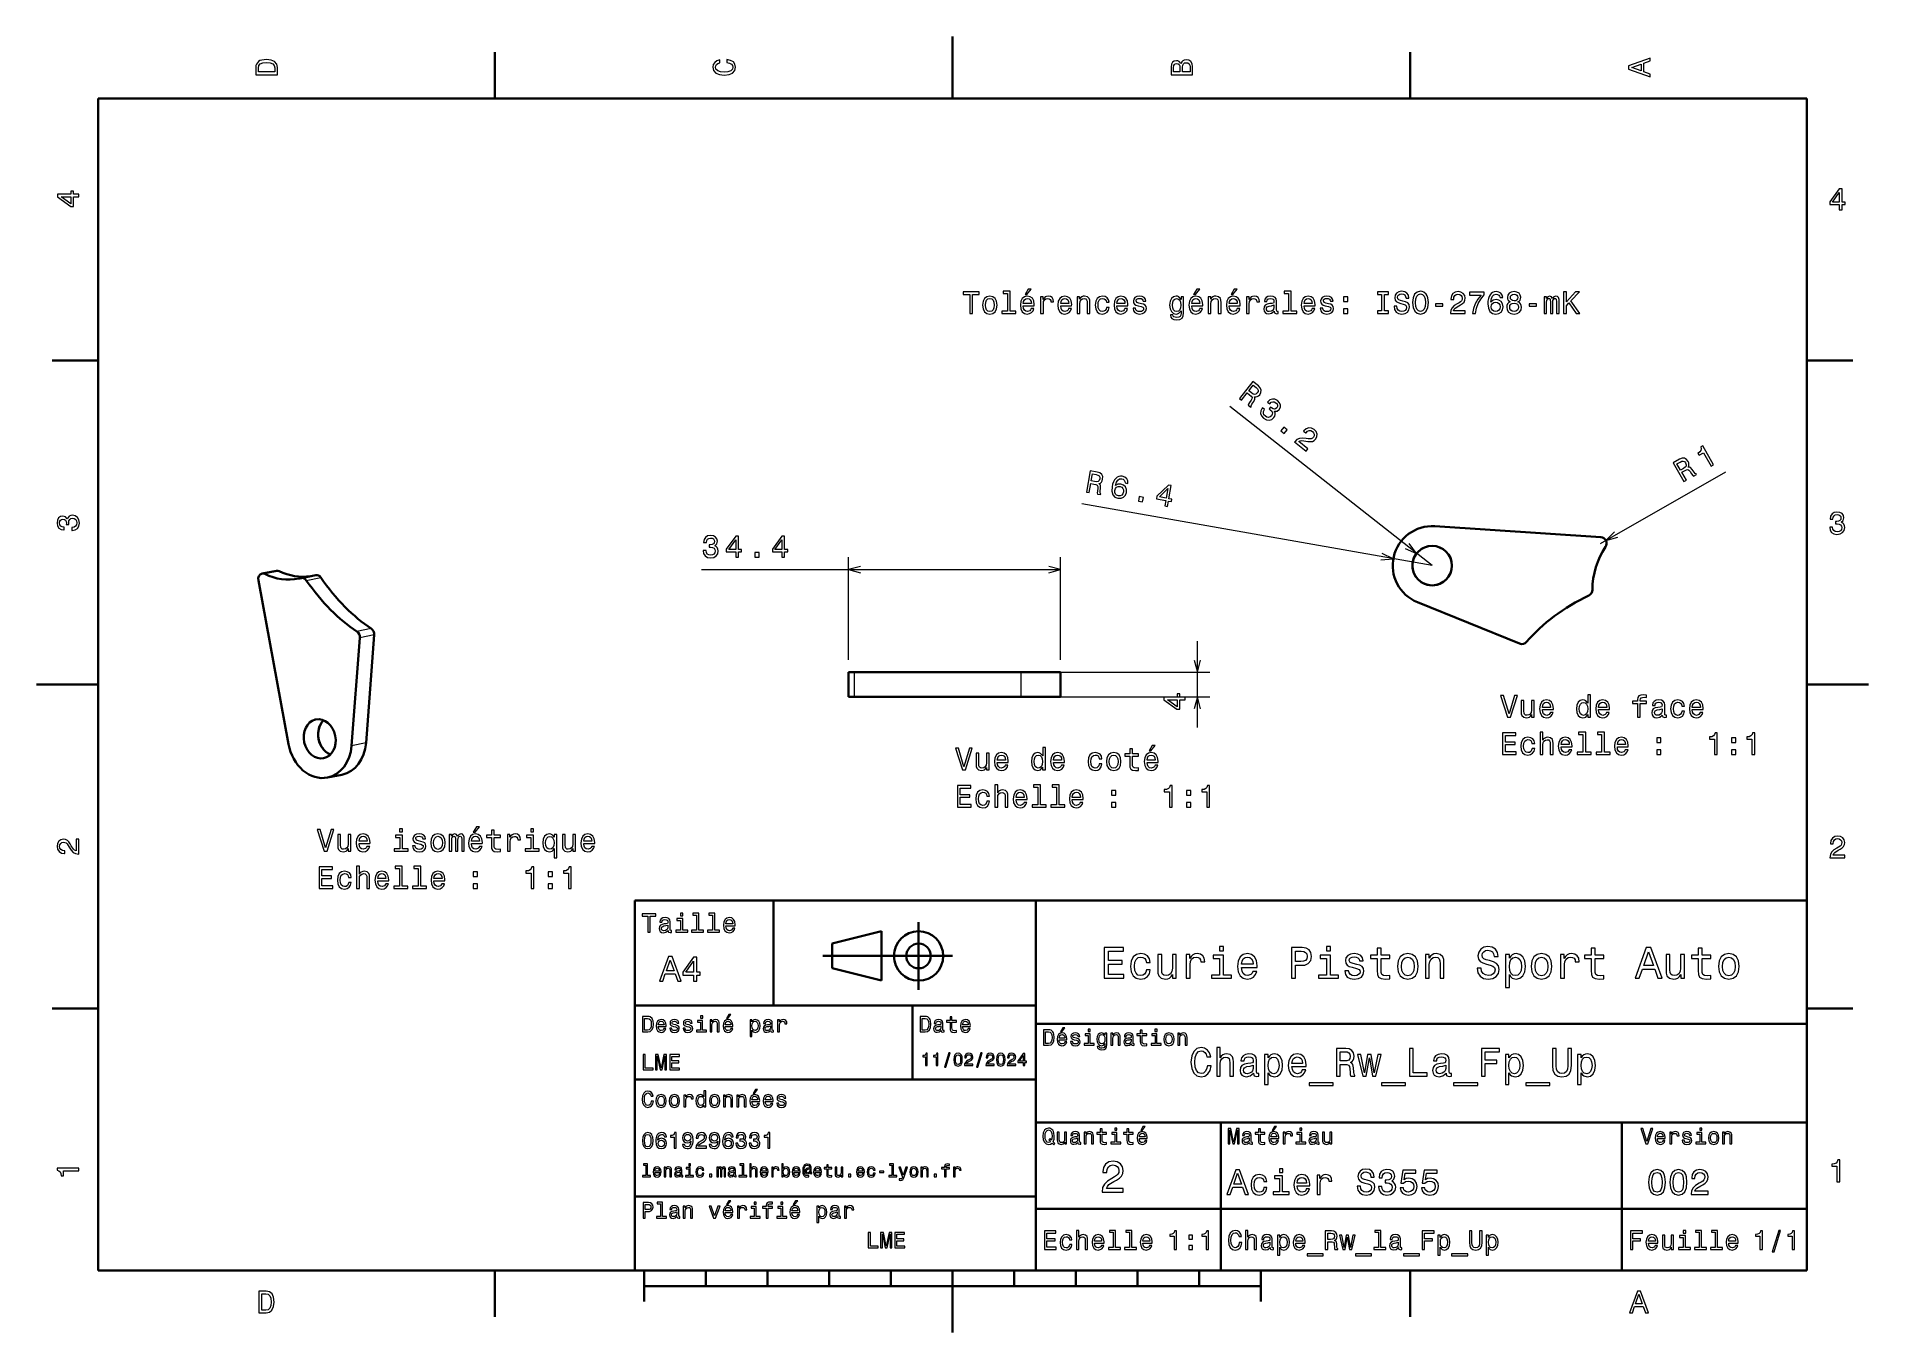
# Model space of a CAD drawing. Extents: x 0 to 297, y 0 to 210.
import ezdxf

# ---------------------------------------------------------------- set-up
doc = ezdxf.new("R2010")
doc.units = 0

msp = doc.modelspace()

# ---------------------------------------------------------------- linework, layer by layer
at = {"color": 7, "lineweight": 35, "ltscale": 0.25}
for p, q in [((148.5, 200), (148.5, 210)), ((10, 105), (0, 105)), ((287, 105), (297, 105)), ((192, 10), (192, 20)), ((148.5, 10), (148.5, 0))]:
    msp.add_line(p, q, dxfattribs=at)
at = {"color": 7, "lineweight": 35, "ltscale": 0.1875}
for p, q in [((74.300003, 200), (74.300003, 207.5)), ((222.699997, 200), (222.699997, 207.5)), ((10, 157.5), (2.5, 157.5)), ((287, 157.5), (294.5, 157.5)), ((10, 52.5), (2.5, 52.5)), ((287, 52.5), (294.5, 52.5)), ((74.300003, 10), (74.300003, 2.5)), ((222.699997, 10), (222.699997, 2.5))]:
    msp.add_line(p, q, dxfattribs=at)
at = {"color": 7, "lineweight": 35}
for p, q in [((287, 200), (10, 200)), ((10, 200), (10, 10)), ((287, 10), (287, 200)), ((226.696411, 130.651611), (253.634521, 128.862)), ((40.844971, 95.304565), (35.948975, 121.852905)), ((159.633057, 107.013992), (132.635498, 107.013992)), ((159.633057, 103.013992), (132.635498, 103.013992)), ((97, 10), (97, 70)), ((97, 70), (287, 70)), ((162, 10), (162, 70)), ((287, 70), (287, 10)), ((127.5, 61), (148.5, 61)), ((97, 53), (162, 53)), ((162, 50), (287, 50)), ((97, 41), (162, 41)), ((162, 34), (287, 34)), ((257, 10), (257, 34)), ((97, 22), (162, 22)), ((162, 20), (287, 20)), ((10, 10), (287, 10)), ((97, 10), (287, 10)), ((98.5, 7.5), (198.5, 7.5))]:
    msp.add_line(p, q, dxfattribs=at)
at = {"color": 7, "lineweight": 13}
for p, q in [((226.272095, 124.265686), (193.464844, 150.04425)), ((253.568237, 127.864197), (273.873291, 139.449158)), ((226.272095, 124.265686), (169.480347, 134.288208)), ((107.823242, 123.625061), (166.033081, 123.625061)), ((161.633057, 107.013992), (190.20813, 107.013992)), ((161.633057, 103.013992), (190.20813, 103.013992))]:
    msp.add_line(p, q, dxfattribs=at)
at = {"color": 7, "lineweight": 13, "ltscale": 0.415277}
for p, q in [((131.635498, 109.013992), (131.635498, 125.625061)), ((166.033081, 109.013992), (166.033081, 125.625061))]:
    msp.add_line(p, q, dxfattribs=at)
at = {"color": 7, "lineweight": 35, "ltscale": 0.059687}
for p, q in [((38.885132, 123.439575), (36.543701, 122.9729)), ((47.15332, 89.919189), (49.494751, 90.385864))]:
    msp.add_line(p, q, dxfattribs=at)
at = {"color": 7, "lineweight": 13, "ltscale": 0.059688}
for p, q in [((39.325195, 123.376953), (36.983765, 122.910156)), ((43.726685, 121.878174), (46.068115, 122.344971)), ((53.410767, 95.542236), (51.069336, 95.075439))]:
    msp.add_line(p, q, dxfattribs=at)
at = {"color": 7, "lineweight": 35, "ltscale": 0.059688}
msp.add_line((42.931641, 122.255127), (45.273071, 122.721924), dxfattribs=at)
at = {"color": 7, "lineweight": 35, "ltscale": 0.447144}
msp.add_line((240.455444, 111.628784), (223.873413, 118.332214), dxfattribs=at)
at = {"color": 7, "lineweight": 13, "ltscale": 0.059687}
for p, q in [((54.266235, 114.074463), (51.924805, 113.607788)), ((54.746704, 113.02771), (52.405273, 112.561035))]:
    msp.add_line(p, q, dxfattribs=at)
at = {"color": 7, "lineweight": 35, "ltscale": 0.438411}
msp.add_line((54.746704, 113.02771), (53.410767, 95.542236), dxfattribs=at)
at = {"color": 7, "lineweight": 35, "ltscale": 0.438414}
msp.add_line((52.405273, 112.561035), (51.069336, 95.075439), dxfattribs=at)
at = {"color": 7, "lineweight": 13, "ltscale": 0.35}
msp.add_line((188.20813, 98.013992), (188.20813, 112.013992), dxfattribs=at)
at = {"color": 7, "lineweight": 35, "ltscale": 0.025}
for p, q in [((131.635498, 107.013992), (132.635498, 107.013992)), ((131.635498, 103.013992), (132.635498, 103.013992))]:
    msp.add_line(p, q, dxfattribs=at)
at = {"color": 7, "lineweight": 35, "ltscale": 0.1}
for p, q in [((131.635498, 103.013992), (131.635498, 107.013992)), ((166.033081, 107.013992), (166.033081, 103.013992)), ((129, 59), (129, 63))]:
    msp.add_line(p, q, dxfattribs=at)
at = {"color": 7, "lineweight": 13, "ltscale": 0.1}
for p, q in [((132.635498, 103.013992), (132.635498, 107.013992)), ((159.633057, 103.013992), (159.633057, 107.013992))]:
    msp.add_line(p, q, dxfattribs=at)
at = {"color": 7, "lineweight": 35, "ltscale": 0.160001}
for p, q in [((159.633057, 107.013992), (166.033081, 107.013992)), ((159.633057, 103.013992), (166.033081, 103.013992))]:
    msp.add_line(p, q, dxfattribs=at)
at = {"color": 7, "lineweight": 35, "ltscale": 0.184344}
for p, q in [((154.533081, 103.013992), (161.90686, 103.013992)), ((157.359253, 103.013992), (164.733032, 103.013992))]:
    msp.add_line(p, q, dxfattribs=at)
at = {"color": 7, "lineweight": 35, "ltscale": 0.425}
msp.add_line((119.5, 53), (119.5, 70), dxfattribs=at)
at = {"color": 7, "lineweight": 35, "ltscale": 0.275}
msp.add_line((143, 55.5), (143, 66.5), dxfattribs=at)
at = {"color": 7, "lineweight": 35, "ltscale": 0.206155}
for p, q in [((129, 63), (137, 65)), ((137, 57), (129, 59))]:
    msp.add_line(p, q, dxfattribs=at)
at = {"color": 7, "lineweight": 35, "ltscale": 0.2}
msp.add_line((137, 65), (137, 57), dxfattribs=at)
at = {"color": 7, "lineweight": 35, "ltscale": 0.3}
msp.add_line((142, 41), (142, 53), dxfattribs=at)
at = {"color": 7, "lineweight": 35, "ltscale": 0.35}
msp.add_line((192, 20), (192, 34), dxfattribs=at)
at = {"color": 7, "lineweight": 35, "ltscale": 0.125}
for p, q in [((98.5, 10), (98.5, 5)), ((198.5, 10), (198.5, 5))]:
    msp.add_line(p, q, dxfattribs=at)
at = {"color": 7, "lineweight": 35, "ltscale": 0.0625}
for p, q in [((108.5, 10), (108.5, 7.5)), ((118.5, 10), (118.5, 7.5)), ((128.5, 10), (128.5, 7.5)), ((138.5, 10), (138.5, 7.5)), ((158.5, 10), (158.5, 7.5)), ((168.5, 10), (168.5, 7.5)), ((178.5, 10), (178.5, 7.5)), ((188.5, 10), (188.5, 7.5))]:
    msp.add_line(p, q, dxfattribs=at)
at = {"color": 7, "lineweight": 13}
for points in [[(35.533215, 204.994965), (35.533215, 203.829971), (39.033215, 203.829971), (39.033215, 204.994965), (38.922264, 205.544678), (38.584366, 205.953171), (38.034657, 206.205338), (37.283215, 206.296112), (36.516644, 206.215424), (36.21405, 206.114563), (35.971977, 205.973343), (35.644165, 205.56485), (35.563473, 205.297562)], [(35.951801, 204.959656), (36.027451, 205.342941), (36.259438, 205.605194), (36.672985, 205.761536), (37.283215, 205.811966), (37.873272, 205.756485), (38.286816, 205.600143), (38.533936, 205.332855), (38.614628, 204.959656), (38.614628, 204.298996), (35.951801, 204.298996)], [(111.93206, 205.817017), (112.35569, 205.716141), (112.658287, 205.549713), (112.844887, 205.317734), (112.905403, 205.045395), (112.814629, 204.71759), (112.54229, 204.460388), (112.098488, 204.28891), (111.483215, 204.233429), (110.872986, 204.28891), (110.424141, 204.455338), (110.151802, 204.71254), (110.055984, 205.045395), (110.106415, 205.287476), (110.247627, 205.494247), (110.474571, 205.655624), (110.787247, 205.766571), (110.787247, 206.245682), (110.308144, 206.094391), (109.94503, 205.832138), (109.718086, 205.474075), (109.637398, 205.045395), (109.763474, 204.510818), (110.116501, 204.10231), (110.696472, 203.840057), (111.483215, 203.749283), (112.269958, 203.840057), (112.84993, 204.10231), (113.208, 204.510818), (113.329041, 205.045395), (113.233215, 205.51442), (112.965927, 205.892654), (112.527161, 206.159943), (111.93206, 206.301163)], [(185.542007, 205.630417), (185.249496, 205.983429), (185.052811, 206.074219), (184.81073, 206.104477), (184.432495, 206.03891), (184.160156, 205.842224), (183.993729, 205.524506), (183.933212, 205.080704), (183.933212, 203.835022), (187.433212, 203.835022), (187.433212, 205.151306), (187.36261, 205.620331), (187.155838, 205.968307), (186.828018, 206.185165), (186.384216, 206.260818), (186.08667, 206.215424), (185.839554, 206.094391), (185.65799, 205.897705)], [(185.385666, 204.984879), (185.385666, 204.298996), (184.351807, 204.298996), (184.351807, 205.025223), (184.382065, 205.297562), (184.472839, 205.489197), (184.629181, 205.605194), (184.86116, 205.645538), (185.093155, 205.600143), (185.254532, 205.479111), (185.355408, 205.272339)], [(187.014618, 205.095825), (187.014618, 204.298996), (185.809296, 204.298996), (185.809296, 205.050446), (185.844589, 205.368164), (185.9505, 205.595108), (186.132065, 205.731277), (186.394302, 205.776657), (186.671692, 205.731277), (186.863327, 205.605194), (186.979324, 205.393372)], [(261.633209, 203.466858), (261.633209, 203.930847), (260.604401, 204.298996), (260.604401, 205.695969), (261.633209, 206.064133), (261.633209, 206.538193), (258.128174, 205.257217), (258.128174, 204.742798)], [(260.17572, 204.460388), (258.632477, 205), (260.17572, 205.539627)], [(6.833213, 184.02739), (6.833213, 184.481277), (5.965778, 184.481277), (5.965778, 184.98056), (5.56232, 184.98056), (5.56232, 184.481277), (3.408862, 184.481277), (3.408862, 184.022339), (5.521974, 182.489197), (5.965778, 182.489197), (5.965778, 184.02739)], [(292.277374, 181.916794), (292.731262, 181.916794), (292.731262, 182.784225), (293.23056, 182.784225), (293.23056, 183.187683), (292.731262, 183.187683), (292.731262, 185.341141), (292.272339, 185.341141), (290.739197, 183.228027), (290.739197, 182.784225), (292.277374, 182.784225)], [(291.162842, 183.187683), (292.277374, 184.756134), (292.277374, 183.187683)], [(5.56232, 182.912827), (3.993876, 184.02739), (5.56232, 184.02739)], [(151.286026, 165.143372), (151.75, 165.143372), (151.75, 168.219742), (152.809082, 168.219742), (152.809082, 168.643372), (150.221909, 168.643372), (150.221909, 168.219742), (151.286026, 168.219742)], [(153.378967, 166.494949), (153.459656, 165.879684), (153.69165, 165.425797), (154.059799, 165.143372), (154.554031, 165.047546), (155.043228, 165.143372), (155.411377, 165.420746), (155.643372, 165.874634), (155.729111, 166.494949), (155.643372, 167.110229), (155.411377, 167.569168), (155.043228, 167.846542), (154.554031, 167.947403), (154.059799, 167.846542), (153.69165, 167.564117), (153.459656, 167.110229)], [(153.832855, 166.5), (153.878235, 166.953888), (154.019455, 167.281708), (154.246399, 167.483429), (154.554031, 167.554031), (154.856628, 167.483429), (155.083572, 167.286743), (155.224777, 166.953888), (155.275223, 166.5), (155.224777, 166.041061), (155.083572, 165.708206), (154.856628, 165.506485), (154.554031, 165.440918), (154.246399, 165.506485), (154.019455, 165.708206), (153.878235, 166.041061)], [(157.42868, 168.391205), (157.42868, 165.516571), (156.515854, 165.516571), (156.515854, 165.143372), (158.780258, 165.143372), (158.780258, 165.516571), (157.872482, 165.516571), (157.872482, 168.764404), (156.732712, 168.764404), (156.732712, 168.391205)], [(159.970459, 166.368881), (161.745682, 166.368881), (161.750717, 166.575653), (161.670029, 167.155624), (161.44812, 167.58934), (161.095108, 167.851578), (160.626083, 167.947403), (160.167145, 167.846542), (159.814117, 167.564117), (159.587173, 167.105194), (159.506485, 166.5), (159.582138, 165.879684), (159.809082, 165.425797), (160.157059, 165.143372), (160.610947, 165.047546), (161.004318, 165.113113), (161.327087, 165.284576), (161.564117, 165.556915), (161.700287, 165.920029), (161.261536, 165.920029), (161.170746, 165.718292), (161.039627, 165.567001), (160.666428, 165.445969), (160.378967, 165.501434), (160.162109, 165.677948), (160.020889, 165.965424), (159.970459, 166.353745)], [(159.970459, 166.742081), (160.02594, 167.090057), (160.162109, 167.34726), (160.368881, 167.503601), (160.641205, 167.559082), (160.908508, 167.503601), (161.11528, 167.34726), (161.241348, 167.090057), (161.286743, 166.742081)], [(160.278091, 168.219742), (160.575653, 168.219742), (161.276657, 169.077087), (160.782425, 169.077087)], [(162.784576, 165.143372), (163.228394, 165.143372), (163.228394, 166.691635), (163.273773, 167.064835), (163.409943, 167.332138), (163.631851, 167.493515), (163.929398, 167.548996), (164.151291, 167.513687), (164.317719, 167.412827), (164.418594, 167.241348), (164.453888, 167.009369), (164.90274, 167.009369), (164.842224, 167.417862), (164.675797, 167.710373), (164.398422, 167.886887), (164.020172, 167.947403), (163.76297, 167.907059), (163.541061, 167.806198), (163.344376, 167.63472), (163.188034, 167.40274), (163.188034, 167.851578), (162.784576, 167.851578)], [(166.042511, 166.368881), (167.817719, 166.368881), (167.822769, 166.575653), (167.742081, 167.155624), (167.520172, 167.58934), (167.167145, 167.851578), (166.69812, 167.947403), (166.239197, 167.846542), (165.886169, 167.564117), (165.659225, 167.105194), (165.578537, 166.5), (165.654175, 165.879684), (165.881119, 165.425797), (166.229111, 165.143372), (166.682999, 165.047546), (167.07637, 165.113113), (167.399139, 165.284576), (167.636169, 165.556915), (167.772339, 165.920029), (167.333572, 165.920029), (167.242798, 165.718292), (167.111664, 165.567001), (166.73848, 165.445969), (166.451004, 165.501434), (166.234146, 165.677948), (166.092941, 165.965424), (166.042511, 166.353745)], [(166.042511, 166.742081), (166.097977, 167.090057), (166.234146, 167.34726), (166.440918, 167.503601), (166.713257, 167.559082), (166.980545, 167.503601), (167.187317, 167.34726), (167.3134, 167.090057), (167.358795, 166.742081)], [(168.690201, 165.143372), (169.134003, 165.143372), (169.134003, 166.706772), (169.179398, 167.064835), (169.325653, 167.327087), (169.552597, 167.48848), (169.855194, 167.548996), (170.09726, 167.498566), (170.248566, 167.362396), (170.324203, 167.135452), (170.349426, 166.832855), (170.349426, 165.143372), (170.793228, 165.143372), (170.793228, 166.92363), (170.773056, 167.281708), (170.682281, 167.579254), (170.384735, 167.851578), (169.920746, 167.947403), (169.663544, 167.912109), (169.446686, 167.816284), (169.260086, 167.654892), (169.113831, 167.438034), (169.113831, 167.851578), (168.690201, 167.851578)], [(173.451004, 166.953888), (173.889771, 166.953888), (173.798996, 167.357346), (173.582138, 167.675079), (173.244232, 167.871765), (172.805481, 167.947403), (172.32132, 167.846542), (171.953171, 167.564117), (171.721191, 167.105194), (171.640488, 166.489914), (171.716141, 165.879684), (171.943085, 165.425797), (172.301147, 165.143372), (172.790344, 165.047546), (173.22406, 165.123199), (173.561966, 165.335007), (173.793945, 165.667862), (173.894806, 166.111664), (173.471191, 166.111664), (173.395538, 165.829254), (173.254318, 165.617432), (173.052597, 165.486313), (172.805481, 165.445969), (172.497833, 165.51152), (172.27594, 165.713257), (172.139771, 166.041061), (172.094376, 166.505035), (172.139771, 166.958939), (172.280975, 167.286743), (172.507935, 167.48848), (172.805481, 167.559082), (173.067719, 167.513687), (173.264404, 167.39769), (173.395538, 167.206055)], [(175.150574, 166.368881), (176.925797, 166.368881), (176.930832, 166.575653), (176.850143, 167.155624), (176.628235, 167.58934), (176.275223, 167.851578), (175.806198, 167.947403), (175.34726, 167.846542), (174.994232, 167.564117), (174.767288, 167.105194), (174.6866, 166.5), (174.762253, 165.879684), (174.989197, 165.425797), (175.337173, 165.143372), (175.791061, 165.047546), (176.184433, 165.113113), (176.507202, 165.284576), (176.744232, 165.556915), (176.880402, 165.920029), (176.44165, 165.920029), (176.350861, 165.718292), (176.219742, 165.567001), (175.846542, 165.445969), (175.559082, 165.501434), (175.342224, 165.677948), (175.201004, 165.965424), (175.150574, 166.353745)], [(175.150574, 166.742081), (175.206055, 167.090057), (175.342224, 167.34726), (175.548996, 167.503601), (175.82132, 167.559082), (176.088623, 167.503601), (176.295395, 167.34726), (176.421478, 167.090057), (176.466858, 166.742081)], [(179.124634, 166.721909), (178.695969, 166.822769), (178.378235, 166.938766), (178.272339, 167.175797), (178.302597, 167.342224), (178.408508, 167.463257), (178.579971, 167.53891), (178.827087, 167.569168), (179.064117, 167.53891), (179.250717, 167.44812), (179.371765, 167.311966), (179.422195, 167.130402), (179.855911, 167.130402), (179.855911, 167.140488), (179.780258, 167.468292), (179.573486, 167.72551), (179.250717, 167.886887), (178.827087, 167.947403), (178.398407, 167.886887), (178.085739, 167.720459), (177.889053, 167.473343), (177.828522, 167.16066), (177.873917, 166.858063), (178.015137, 166.646255), (178.247116, 166.494949), (178.585022, 166.389053), (179.079254, 166.268005), (179.381836, 166.141937), (179.46254, 166.041061), (179.492798, 165.889771), (179.447403, 165.703171), (179.32637, 165.561966), (179.129684, 165.471176), (178.867432, 165.440918), (178.590057, 165.471176), (178.388336, 165.577087), (178.252167, 165.748566), (178.196686, 165.985596), (177.768005, 165.985596), (177.838623, 165.582138), (178.045395, 165.289627), (178.373199, 165.113113), (178.827087, 165.047546), (179.301147, 165.113113), (179.649139, 165.289627), (179.860947, 165.572052), (179.9366, 165.940201), (179.881119, 166.257919), (179.724777, 166.474777), (179.467575, 166.615997)], [(185.978394, 165.264404), (185.978394, 167.851578), (185.554749, 167.851578), (185.554749, 167.412827), (185.206772, 167.811234), (184.994949, 167.912109), (184.757919, 167.947403), (184.329254, 167.846542), (183.996399, 167.564117), (183.779541, 167.110229), (183.703888, 166.5), (183.779541, 165.88472), (183.996399, 165.430832), (184.329254, 165.143372), (184.757919, 165.047546), (185, 165.082855), (185.201721, 165.17363), (185.554749, 165.556915), (185.554749, 165.17363), (185.514404, 164.871033), (185.403458, 164.654175), (185.191635, 164.528091), (184.873917, 164.482712), (184.596542, 164.51297), (184.399857, 164.588623), (184.283859, 164.719742), (184.248566, 164.896255), (183.819885, 164.896255), (183.819885, 164.876083), (183.885437, 164.553314), (184.087173, 164.311234), (184.409943, 164.154892), (184.848694, 164.099426), (185.373199, 164.175079), (185.721176, 164.386887), (185.917862, 164.755051)], [(184.162827, 166.5), (184.208206, 166.948853), (184.344376, 167.281708), (184.556198, 167.478394), (184.838623, 167.548996), (185.136169, 167.478394), (185.358063, 167.281708), (185.494232, 166.948853), (185.544662, 166.5), (185.494232, 166.041061), (185.358063, 165.713257), (185.136169, 165.51152), (184.838623, 165.445969), (184.556198, 165.51152), (184.344376, 165.713257), (184.208206, 166.046112)], [(187.294662, 166.368881), (189.069885, 166.368881), (189.074921, 166.575653), (188.994232, 167.155624), (188.772339, 167.58934), (188.419312, 167.851578), (187.950287, 167.947403), (187.491348, 167.846542), (187.138321, 167.564117), (186.911377, 167.105194), (186.830688, 166.5), (186.906342, 165.879684), (187.133286, 165.425797), (187.481262, 165.143372), (187.93515, 165.047546), (188.328522, 165.113113), (188.651291, 165.284576), (188.888321, 165.556915), (189.02449, 165.920029), (188.585724, 165.920029), (188.494949, 165.718292), (188.363831, 165.567001), (187.990631, 165.445969), (187.703171, 165.501434), (187.486313, 165.677948), (187.345093, 165.965424), (187.294662, 166.353745)], [(187.294662, 166.742081), (187.350143, 167.090057), (187.486313, 167.34726), (187.693085, 167.503601), (187.965424, 167.559082), (188.232712, 167.503601), (188.439484, 167.34726), (188.565552, 167.090057), (188.610947, 166.742081)], [(187.602295, 168.219742), (187.899857, 168.219742), (188.600861, 169.077087), (188.106628, 169.077087)], [(189.942352, 165.143372), (190.386169, 165.143372), (190.386169, 166.706772), (190.431549, 167.064835), (190.577805, 167.327087), (190.804749, 167.48848), (191.107346, 167.548996), (191.349426, 167.498566), (191.500717, 167.362396), (191.57637, 167.135452), (191.601578, 166.832855), (191.601578, 165.143372), (192.04538, 165.143372), (192.04538, 166.92363), (192.025208, 167.281708), (191.934433, 167.579254), (191.636887, 167.851578), (191.172913, 167.947403), (190.91571, 167.912109), (190.698853, 167.816284), (190.512238, 167.654892), (190.365997, 167.438034), (190.365997, 167.851578), (189.942352, 167.851578)], [(193.366714, 166.368881), (195.141922, 166.368881), (195.146973, 166.575653), (195.066284, 167.155624), (194.844376, 167.58934), (194.491348, 167.851578), (194.022339, 167.947403), (193.5634, 167.846542), (193.210373, 167.564117), (192.983429, 167.105194), (192.90274, 166.5), (192.978378, 165.879684), (193.205322, 165.425797), (193.553314, 165.143372), (194.007202, 165.047546), (194.400574, 165.113113), (194.723343, 165.284576), (194.960373, 165.556915), (195.096542, 165.920029), (194.657776, 165.920029), (194.567001, 165.718292), (194.435883, 165.567001), (194.062683, 165.445969), (193.775208, 165.501434), (193.55835, 165.677948), (193.417145, 165.965424), (193.366714, 166.353745)], [(193.366714, 166.742081), (193.42218, 167.090057), (193.55835, 167.34726), (193.765121, 167.503601), (194.03746, 167.559082), (194.304749, 167.503601), (194.51152, 167.34726), (194.637604, 167.090057), (194.682983, 166.742081)], [(193.674347, 168.219742), (193.971893, 168.219742), (194.672913, 169.077087), (194.178665, 169.077087)], [(196.180832, 165.143372), (196.624634, 165.143372), (196.624634, 166.691635), (196.670029, 167.064835), (196.806183, 167.332138), (197.028091, 167.493515), (197.325638, 167.548996), (197.547546, 167.513687), (197.713974, 167.412827), (197.814835, 167.241348), (197.850143, 167.009369), (198.298981, 167.009369), (198.238464, 167.417862), (198.072037, 167.710373), (197.794662, 167.886887), (197.416412, 167.947403), (197.15921, 167.907059), (196.937317, 167.806198), (196.740631, 167.63472), (196.58429, 167.40274), (196.58429, 167.851578), (196.180832, 167.851578)], [(200.65921, 165.496399), (200.65921, 165.481262), (200.684433, 165.309799), (200.760071, 165.188766), (201.077805, 165.092941), (201.324921, 165.133286), (201.324921, 165.476227), (201.219009, 165.46109), (201.077805, 165.526657), (201.052582, 165.728394), (201.052582, 167.130402), (200.992065, 167.48848), (200.815552, 167.740631), (200.507919, 167.891937), (200.074203, 167.947403), (199.650574, 167.886887), (199.337891, 167.715424), (199.141205, 167.44812), (199.075638, 167.095108), (199.075638, 167.064835), (199.47406, 167.064835), (199.509369, 167.276657), (199.620316, 167.427948), (199.801865, 167.518738), (200.059067, 167.554031), (200.306183, 167.528824), (200.482697, 167.453171), (200.588608, 167.322052), (200.623917, 167.140488), (200.603745, 166.92868), (200.523041, 166.822769), (200.32132, 166.772339), (199.943085, 166.731995), (199.509369, 166.641205), (199.201721, 166.479828), (199.020172, 166.227661), (198.964691, 165.854462), (199.015121, 165.521606), (199.171463, 165.27449), (199.42363, 165.118149), (199.771606, 165.062683), (200.240631, 165.168594)], [(200.60878, 166.091492), (200.548264, 165.829254), (200.386887, 165.627518), (200.144806, 165.496399), (199.84726, 165.451004), (199.655609, 165.476227), (199.51944, 165.556915), (199.433716, 165.69812), (199.408493, 165.894806), (199.428665, 166.07132), (199.509369, 166.197403), (199.832123, 166.338623), (200.240631, 166.399139), (200.60878, 166.520172)], [(202.969009, 168.391205), (202.969009, 165.516571), (202.056183, 165.516571), (202.056183, 165.143372), (204.320602, 165.143372), (204.320602, 165.516571), (203.412811, 165.516571), (203.412811, 168.764404), (202.273041, 168.764404), (202.273041, 168.391205)], [(205.510803, 166.368881), (207.286011, 166.368881), (207.291061, 166.575653), (207.210358, 167.155624), (206.988464, 167.58934), (206.635437, 167.851578), (206.166412, 167.947403), (205.707489, 167.846542), (205.354462, 167.564117), (205.127518, 167.105194), (205.046814, 166.5), (205.122467, 165.879684), (205.349411, 165.425797), (205.697403, 165.143372), (206.151291, 165.047546), (206.544662, 165.113113), (206.867432, 165.284576), (207.104462, 165.556915), (207.240631, 165.920029), (206.801865, 165.920029), (206.71109, 165.718292), (206.579956, 165.567001), (206.206757, 165.445969), (205.919296, 165.501434), (205.702438, 165.677948), (205.561234, 165.965424), (205.510803, 166.353745)], [(205.510803, 166.742081), (205.566269, 167.090057), (205.702438, 167.34726), (205.90921, 167.503601), (206.181549, 167.559082), (206.448837, 167.503601), (206.655609, 167.34726), (206.781693, 167.090057), (206.827087, 166.742081)], [(209.484863, 166.721909), (209.056183, 166.822769), (208.738464, 166.938766), (208.632553, 167.175797), (208.662811, 167.342224), (208.768723, 167.463257), (208.940186, 167.53891), (209.187317, 167.569168), (209.424347, 167.53891), (209.610947, 167.44812), (209.731979, 167.311966), (209.78241, 167.130402), (210.216125, 167.130402), (210.216125, 167.140488), (210.140472, 167.468292), (209.933716, 167.72551), (209.610947, 167.886887), (209.187317, 167.947403), (208.758636, 167.886887), (208.445953, 167.720459), (208.249268, 167.473343), (208.188751, 167.16066), (208.234146, 166.858063), (208.375351, 166.646255), (208.60733, 166.494949), (208.945236, 166.389053), (209.439468, 166.268005), (209.742065, 166.141937), (209.822754, 166.041061), (209.853012, 165.889771), (209.807632, 165.703171), (209.686584, 165.561966), (209.489899, 165.471176), (209.227661, 165.440918), (208.950287, 165.471176), (208.74855, 165.577087), (208.612381, 165.748566), (208.556915, 165.985596), (208.128235, 165.985596), (208.198837, 165.582138), (208.405609, 165.289627), (208.733429, 165.113113), (209.187317, 165.047546), (209.661377, 165.113113), (210.009354, 165.289627), (210.221176, 165.572052), (210.296814, 165.940201), (210.241348, 166.257919), (210.085007, 166.474777), (209.827805, 166.615997)], [(211.890472, 167.100143), (212.586441, 167.100143), (212.586441, 167.851578), (211.890472, 167.851578)], [(218.078522, 165.567001), (217.432983, 165.567001), (217.432983, 165.143372), (219.188019, 165.143372), (219.188019, 165.567001), (218.542496, 165.567001), (218.542496, 168.219742), (219.188019, 168.219742), (219.188019, 168.643372), (217.432983, 168.643372), (217.432983, 168.219742), (218.078522, 168.219742)], [(220.549713, 166.298264), (220.090759, 166.298264), (220.191635, 165.763687), (220.443787, 165.370316), (220.832123, 165.133286), (221.356628, 165.047546), (221.876068, 165.128235), (222.264404, 165.350143), (222.51152, 165.69812), (222.602295, 166.157059), (222.526642, 166.570602), (222.314835, 166.837891), (221.971893, 167.014404), (221.51297, 167.145538), (221.119598, 167.241348), (220.862381, 167.35231), (220.716125, 167.513687), (220.670746, 167.765854), (220.716125, 167.992798), (220.84726, 168.164261), (221.048981, 168.280258), (221.326355, 168.320602), (221.60878, 168.270172), (221.830688, 168.134003), (221.976929, 167.907059), (222.047546, 167.599426), (222.50647, 167.599426), (222.50647, 167.609512), (222.425781, 168.083572), (222.188751, 168.4366), (221.815552, 168.658508), (221.311234, 168.734146), (220.85733, 168.658508), (220.504303, 168.446686), (220.277374, 168.118881), (220.196686, 167.695251), (220.262238, 167.317001), (220.453888, 167.059799), (220.75647, 166.888321), (221.170013, 166.757202), (221.578522, 166.641205), (221.886169, 166.530258), (222.072754, 166.368881), (222.138321, 166.106628), (222.077805, 165.83934), (221.921463, 165.637604), (221.684433, 165.51152), (221.376801, 165.471176), (221.033844, 165.526657), (220.771606, 165.688034), (220.605179, 165.950287)], [(223.086456, 166.893372), (223.177231, 166.106628), (223.439484, 165.526657), (223.847977, 165.168594), (224.382568, 165.047546), (224.912109, 165.168594), (225.325653, 165.526657), (225.582855, 166.106628), (225.678665, 166.893372), (225.582855, 167.675079), (225.471893, 167.992798), (225.325653, 168.255035), (224.912109, 168.613113), (224.659943, 168.703888), (224.382568, 168.739197), (223.842926, 168.613113), (223.434433, 168.260086), (223.177231, 167.680115)], [(223.570602, 166.893372), (223.626068, 167.503601), (223.792511, 167.952454), (224.049713, 168.224777), (224.382568, 168.320602), (224.710358, 168.224777), (224.967575, 167.947403), (225.134003, 167.498566), (225.194519, 166.893372), (225.134003, 166.283142), (224.967575, 165.83429), (224.710358, 165.561966), (224.382568, 165.471176), (224.049713, 165.561966), (223.792511, 165.83429), (223.626068, 166.278091)], [(226.80835, 166.298264), (228.028809, 166.298264), (228.028809, 166.696686), (226.80835, 166.696686)], [(229.22406, 165.143372), (231.629684, 165.143372), (231.629684, 165.577087), (229.728394, 165.577087), (229.83429, 165.814117), (230.015854, 166.010803), (230.575653, 166.368881), (230.873199, 166.520172), (231.206055, 166.73703), (231.443085, 166.989197), (231.579254, 167.286743), (231.629684, 167.624634), (231.543945, 168.048264), (231.306915, 168.381119), (230.943802, 168.592941), (230.474792, 168.668594), (229.990631, 168.582855), (229.622482, 168.345825), (229.385437, 167.967575), (229.304749, 167.468292), (229.304749, 167.39769), (229.763687, 167.39769), (229.763687, 167.438034), (229.809082, 167.780975), (229.945251, 168.033142), (230.162109, 168.194519), (230.44957, 168.25), (230.742065, 168.19957), (230.958923, 168.073486), (231.100143, 167.876801), (231.150574, 167.629684), (231.115265, 167.39769), (231.019455, 167.201004), (230.858063, 167.029541), (230.636169, 166.878235), (230.338623, 166.716858), (229.844391, 166.404175), (229.496399, 166.07132), (229.289627, 165.667862), (229.22406, 165.158508)], [(232.789627, 165.143372), (233.298996, 165.143372), (233.465424, 165.97551), (233.757935, 166.752167), (234.171478, 167.473343), (234.71109, 168.149139), (234.71109, 168.567719), (232.310516, 168.567719), (232.310516, 168.108795), (234.226959, 168.108795), (233.672195, 167.427948), (233.253601, 166.716858), (232.96109, 165.960373)], [(237.73703, 167.700287), (237.64122, 168.108795), (237.419312, 168.411377), (237.076385, 168.603027), (236.632568, 168.668594), (236.335022, 168.633286), (236.07782, 168.53746), (235.850861, 168.381119), (235.659225, 168.159225), (235.507935, 167.881851), (235.396973, 167.543945), (235.326385, 167.145538), (235.306213, 166.696686), (235.386902, 165.980545), (235.634003, 165.46109), (236.032425, 165.148422), (236.577087, 165.042511), (237.066284, 165.133286), (237.439484, 165.370316), (237.681564, 165.743515), (237.767303, 166.217575), (237.681564, 166.696686), (237.449585, 167.064835), (237.091507, 167.296829), (236.647705, 167.377518), (236.168594, 167.276657), (235.810516, 166.989197), (235.886169, 167.543945), (236.047546, 167.942368), (236.294678, 168.179398), (236.637604, 168.260086), (236.889771, 168.219742), (237.081421, 168.113831), (237.207489, 167.937317), (237.273071, 167.700287)], [(237.278107, 166.21254), (237.222626, 165.894806), (237.081421, 165.65274), (236.854462, 165.491348), (236.572052, 165.440918), (236.274506, 165.491348), (236.047546, 165.64769), (235.901306, 165.889771), (235.855911, 166.207489), (235.906342, 166.520172), (236.047546, 166.757202), (236.279541, 166.908508), (236.592224, 166.963974), (236.864563, 166.908508), (237.081421, 166.762253), (237.222626, 166.525223)], [(238.937332, 167.029541), (238.680115, 166.888321), (238.503601, 166.691635), (238.39267, 166.444519), (238.357361, 166.146973), (238.438049, 165.69812), (238.670044, 165.350143), (239.048279, 165.128235), (239.562683, 165.042511), (240.072052, 165.128235), (240.450287, 165.350143), (240.682281, 165.69812), (240.768021, 166.146973), (240.727676, 166.444519), (240.621765, 166.691635), (240.440216, 166.888321), (240.188049, 167.029541), (240.389771, 167.150574), (240.530991, 167.317001), (240.61673, 167.518738), (240.646973, 167.765854), (240.566284, 168.123917), (240.354477, 168.411377), (240.011536, 168.597977), (239.562683, 168.668594), (239.108795, 168.597977), (238.765869, 168.411377), (238.549011, 168.123917), (238.473358, 167.765854), (238.498566, 167.518738), (238.584305, 167.317001)], [(238.841507, 166.157059), (238.886902, 166.424347), (239.033142, 166.626083), (239.260101, 166.757202), (239.562683, 166.802597), (239.860229, 166.757202), (240.087189, 166.626083), (240.233429, 166.424347), (240.283875, 166.157059), (240.233429, 165.869598), (240.087189, 165.65274), (239.860229, 165.51152), (239.562683, 165.466141), (239.260101, 165.51152), (239.033142, 165.65274), (238.886902, 165.869598)], [(238.952454, 167.72551), (238.992798, 167.947403), (239.113831, 168.118881), (239.305481, 168.224777), (239.562683, 168.265137), (239.81485, 168.224777), (240.0065, 168.118881), (240.127533, 167.947403), (240.172913, 167.72551), (240.127533, 167.498566), (240.0065, 167.322052), (239.81485, 167.206055), (239.562683, 167.170746), (239.305481, 167.21109), (239.113831, 167.322052), (238.992798, 167.498566)], [(241.988495, 166.298264), (243.208954, 166.298264), (243.208954, 166.696686), (241.988495, 166.696686)], [(244.414276, 165.143372), (244.822784, 165.143372), (244.822784, 166.953888), (244.847992, 167.226227), (244.923645, 167.422913), (245.039642, 167.53891), (245.190948, 167.58429), (245.311981, 167.543945), (245.39267, 167.443085), (245.433014, 167.271606), (245.448151, 167.044662), (245.448151, 165.143372), (245.831421, 165.143372), (245.831421, 166.953888), (245.856644, 167.221176), (245.932281, 167.417862), (246.053329, 167.53891), (246.20462, 167.58429), (246.325653, 167.543945), (246.406357, 167.443085), (246.456787, 167.044662), (246.456787, 165.143372), (246.865295, 165.143372), (246.865295, 167.014404), (246.840073, 167.40274), (246.759384, 167.700287), (246.597992, 167.881851), (246.335754, 167.947403), (246.028107, 167.846542), (245.791077, 167.554031), (245.604492, 167.841492), (245.291809, 167.947403), (245.004333, 167.846542), (244.807648, 167.564117), (244.807648, 167.851578), (244.414276, 167.851578)], [(247.576385, 165.143372), (248.040375, 165.143372), (248.040375, 166.389053), (248.453918, 166.832855), (249.628983, 165.143372), (250.193817, 165.143372), (248.781708, 167.170746), (250.153473, 168.643372), (249.538208, 168.643372), (248.040375, 167.02449), (248.040375, 168.643372), (247.576385, 168.643372)], [(211.890472, 165.143372), (212.586441, 165.143372), (212.586441, 165.894806), (211.890472, 165.894806)], [(195.009888, 151.373779), (195.378662, 151.083984), (196.291626, 152.245911), (196.668335, 151.94989), (196.936646, 151.719849), (197.067505, 151.527222), (197.059814, 151.321594), (196.915649, 151.056458), (196.655029, 150.684021), (196.494995, 150.431335), (196.433472, 150.255188), (196.849854, 149.927979), (196.909058, 150.003357), (196.905151, 150.186035), (197.0354, 150.417175), (197.356689, 150.883118), (197.547852, 151.265198), (197.537598, 151.440002), (197.454102, 151.627502), (197.690552, 151.60199), (197.910645, 151.653564), (198.119141, 151.771973), (198.308105, 151.96344), (198.514282, 152.340149), (198.552002, 152.7146), (198.408691, 153.070984), (198.092285, 153.402954), (197.172363, 154.125854)], [(197.724365, 153.146912), (197.94751, 152.933044), (198.058838, 152.723694), (198.056885, 152.500793), (197.921143, 152.254639), (197.700806, 152.055786), (197.484741, 152.001099), (197.246216, 152.073059), (196.980835, 152.249573), (196.556519, 152.582947), (197.276245, 153.498962)], [(198.747681, 149.835022), (198.725952, 149.807251), (198.490234, 149.376709), (198.452271, 148.944763), (198.602417, 148.531799), (198.937988, 148.158997), (199.403442, 147.902344), (199.849854, 147.833801), (200.266235, 147.955566), (200.618042, 148.256409), (200.770142, 148.515259), (200.83252, 148.77417), (200.804932, 149.033081), (200.69873, 149.289734), (201.124756, 149.301331), (201.484009, 149.570679), (201.66748, 149.926758), (201.680908, 150.294678), (201.518555, 150.659485), (201.178345, 151.010193), (200.771606, 151.227173), (200.360962, 151.2677), (199.964355, 151.13031), (199.615112, 150.808289), (199.593262, 150.780518), (199.946167, 150.503174), (200.177368, 150.732056), (200.423828, 150.833435), (200.677612, 150.813599), (200.942749, 150.669434), (201.124023, 150.475708), (201.209229, 150.273987), (201.194458, 150.067505), (201.086792, 149.857056), (200.898438, 149.690796), (200.700439, 149.634705), (200.471558, 149.686279), (200.226929, 149.840088), (200.075317, 149.965576), (199.829224, 149.652283), (200.029785, 149.507568), (200.251465, 149.275574), (200.363159, 149.033936), (200.352661, 148.792053), (200.233398, 148.558655), (200.009033, 148.362915), (199.76001, 148.282776), (199.49353, 148.319031), (199.223511, 148.473389), (199.004883, 148.709351), (198.916016, 148.97168), (198.950562, 149.25238), (199.112549, 149.54834)], [(201.731812, 146.092041), (202.279053, 145.662048), (202.743286, 146.25293), (202.196045, 146.682922)], [(203.975464, 144.329041), (205.866943, 142.842773), (206.134888, 143.183777), (204.639893, 144.358459), (204.869629, 144.479431), (205.133911, 144.521912), (205.795288, 144.457581), (206.122803, 144.3927), (206.518555, 144.357605), (206.860718, 144.409424), (207.151611, 144.559265), (207.400024, 144.793762), (207.59436, 145.179871), (207.613647, 145.588013), (207.458984, 145.978943), (207.136841, 146.328186), (206.703247, 146.559875), (206.267334, 146.600952), (205.84729, 146.450012), (205.475342, 146.1073), (205.431641, 146.051758), (205.792603, 145.76825), (205.817505, 145.799927), (206.065063, 146.041565), (206.327881, 146.155701), (206.598145, 146.148621), (206.858398, 146.014648), (207.057251, 145.79425), (207.149902, 145.561096), (207.139404, 145.319214), (207.026367, 145.09375), (206.855347, 144.933167), (206.658447, 144.837708), (206.425659, 144.802612), (206.157593, 144.82074), (205.823975, 144.877686), (205.242188, 144.937134), (204.762939, 144.890442), (204.351074, 144.700928), (203.984741, 144.340942)], [(271.484741, 140.389038), (271.883423, 140.616455), (270.136475, 143.678406), (269.838623, 143.508423), (269.912231, 143.196228), (269.856934, 142.926697), (269.676025, 142.684082), (269.363037, 142.459106), (269.540527, 142.148071), (270.250122, 142.552979)], [(170.215332, 136.189392), (170.677246, 136.107849), (170.934082, 137.563049), (171.405884, 137.479797), (171.750977, 137.403564), (171.957153, 137.29541), (172.047485, 137.110535), (172.04541, 136.808716), (171.991333, 136.357361), (171.969482, 136.059082), (171.998413, 135.874756), (172.519775, 135.782715), (172.536499, 135.877075), (172.446777, 136.036316), (172.452637, 136.301575), (172.515991, 136.863953), (172.504395, 137.291077), (172.412964, 137.440369), (172.250732, 137.566284), (172.471313, 137.655334), (172.641113, 137.804626), (172.769043, 138.007385), (172.845337, 138.265381), (172.849365, 138.694824), (172.705933, 139.042786), (172.411499, 139.289307), (171.97583, 139.4328), (170.823608, 139.636108)], [(267.081299, 137.876587), (267.488647, 138.109009), (266.756348, 139.392456), (267.172485, 139.629883), (267.486694, 139.791687), (267.714355, 139.840332), (267.901978, 139.755737), (268.093262, 139.522339), (268.340088, 139.140564), (268.513794, 138.897095), (268.653809, 138.773804), (269.11377, 139.036194), (269.066284, 139.119446), (268.89563, 139.184631), (268.730591, 139.392395), (268.420044, 139.86554), (268.138062, 140.186584), (267.972412, 140.243042), (267.767212, 140.236267), (267.879883, 140.44574), (267.915161, 140.669067), (267.884033, 140.906738), (267.777832, 141.153931), (267.506592, 141.486877), (267.17395, 141.662903), (266.789795, 141.664368), (266.363037, 141.496399), (265.346802, 140.916565)], [(266.46167, 141.059082), (266.743896, 141.185242), (266.979736, 141.209473), (267.185425, 141.123657), (267.362305, 140.905212), (267.463501, 140.62616), (267.432617, 140.405396), (267.276123, 140.211548), (267.012695, 140.032227), (266.543945, 139.764832), (265.966675, 140.776672)], [(171.772217, 139.033447), (172.069946, 138.950134), (172.266846, 138.818115), (172.370239, 138.620605), (172.366821, 138.339539), (172.266235, 138.060303), (172.10144, 137.910095), (171.8573, 137.861023), (171.540039, 137.891418), (171.008545, 137.985229), (171.21106, 139.132446)], [(176.933838, 137.600098), (176.910522, 138.019043), (176.744507, 138.355591), (176.440186, 138.603943), (176.014526, 138.745605), (175.715332, 138.762573), (175.445435, 138.712891), (175.194702, 138.598389), (174.967407, 138.413147), (174.770264, 138.166321), (174.602173, 137.852844), (174.463501, 137.472778), (174.365601, 137.034241), (174.320557, 136.315002), (174.473633, 135.760498), (174.811646, 135.383301), (175.329712, 135.184387), (175.827148, 135.188721), (176.23584, 135.3573), (176.539185, 135.682739), (176.705933, 136.134705), (176.704834, 136.621399), (176.540283, 137.024292), (176.228027, 137.315002), (175.805054, 137.471558), (175.315674, 137.455505), (174.913086, 137.234619), (175.083984, 137.767822), (175.312134, 138.132141), (175.59668, 138.322571), (175.948486, 138.342468), (176.189819, 138.258911), (176.360107, 138.121277), (176.453613, 137.925537), (176.476929, 137.680725)], [(176.223389, 136.214783), (176.113525, 135.911499), (175.932373, 135.697632), (175.680786, 135.578186), (175.393921, 135.577576), (175.109619, 135.678955), (174.91333, 135.872375), (174.811401, 136.136169), (174.821899, 136.45697), (174.925903, 136.756104), (175.106201, 136.964966), (175.360962, 137.073669), (175.678467, 137.073975), (175.937012, 136.971985), (176.125244, 136.790283), (176.223022, 136.532288)], [(182.929077, 133.945679), (183.376099, 133.86676), (183.526855, 134.721008), (184.018555, 134.634216), (184.088623, 135.031555), (183.596924, 135.118347), (183.971191, 137.239014), (183.519287, 137.318787), (181.642212, 135.504272), (181.565063, 135.0672), (183.079834, 134.799927)], [(182.052368, 135.39093), (183.422485, 136.741821), (183.149902, 135.197205)], [(178.634033, 134.703613), (179.319458, 134.582703), (179.449951, 135.322693), (178.764648, 135.443665)], [(5.73379, 129.979111), (5.769093, 129.979111), (6.253242, 130.059799), (6.616354, 130.296829), (6.848343, 130.670029), (6.934078, 131.164276), (6.848343, 131.688766), (6.626441, 132.082138), (6.273415, 132.334305), (5.819525, 132.425079), (5.521974, 132.384735), (5.279899, 132.273788), (5.0933, 132.092224), (4.957133, 131.850143), (4.684798, 132.177963), (4.251081, 132.293961), (3.857709, 132.218307), (3.560158, 132.00145), (3.373559, 131.648422), (3.307997, 131.164276), (3.388689, 130.710388), (3.610591, 130.362396), (3.963617, 130.135452), (4.432637, 130.059799), (4.46794, 130.059799), (4.46794, 130.508652), (4.145173, 130.548996), (3.913184, 130.680115), (3.771974, 130.891937), (3.721542, 131.189484), (3.761888, 131.451736), (3.867795, 131.643372), (4.039265, 131.759369), (4.271254, 131.804764), (4.518372, 131.759369), (4.684798, 131.638336), (4.785663, 131.426514), (4.815922, 131.139053), (4.810879, 130.942368), (5.209294, 130.942368), (5.199208, 131.189484), (5.244596, 131.507217), (5.365634, 131.744247), (5.56232, 131.885452), (5.819525, 131.935883), (6.112032, 131.880417), (6.328891, 131.734161), (6.465058, 131.502167), (6.510447, 131.194534), (6.460014, 130.876801), (6.308718, 130.644821), (6.066643, 130.498566), (5.73379, 130.443085)], [(290.729126, 130.51622), (290.729126, 130.480911), (290.809814, 129.996765), (291.046844, 129.633652), (291.420044, 129.401657), (291.914276, 129.315933), (292.438782, 129.401657), (292.832153, 129.623566), (293.08429, 129.976593), (293.175079, 130.430481), (293.134735, 130.728027), (293.023773, 130.970108), (292.842224, 131.156708), (292.600159, 131.292877), (292.927948, 131.565216), (293.043945, 131.998932), (292.968292, 132.392303), (292.751434, 132.68985), (292.398407, 132.87645), (291.914276, 132.942017), (291.460388, 132.861313), (291.112396, 132.63942), (290.885468, 132.286392), (290.809814, 131.817368), (290.809814, 131.782074), (291.258636, 131.782074), (291.299011, 132.104828), (291.430115, 132.336823), (291.641937, 132.478027), (291.939484, 132.528473), (292.201721, 132.488113), (292.393372, 132.382217), (292.509369, 132.210739), (292.554749, 131.97876), (292.509369, 131.731628), (292.388336, 131.565216), (292.176514, 131.46434), (291.889069, 131.434082), (291.692383, 131.439133), (291.692383, 131.04071), (291.939484, 131.050797), (292.257202, 131.005417), (292.494232, 130.884369), (292.635468, 130.687683), (292.685883, 130.430481), (292.630402, 130.13797), (292.484161, 129.921112), (292.252167, 129.784943), (291.944519, 129.739563), (291.626801, 129.789993), (291.394806, 129.941284), (291.248566, 130.183365), (291.193085, 130.51622)], [(108.070313, 126.724487), (108.070313, 126.689178), (108.151001, 126.205032), (108.388062, 125.841919), (108.76123, 125.609924), (109.255493, 125.5242), (109.780029, 125.609924), (110.17334, 125.831833), (110.425537, 126.18486), (110.516357, 126.638748), (110.475952, 126.936295), (110.36499, 127.178375), (110.183472, 127.364975), (109.941406, 127.501144), (110.269165, 127.773483), (110.385254, 128.207199), (110.30957, 128.600571), (110.092651, 128.898117), (109.739624, 129.084717), (109.255493, 129.150284), (108.801636, 129.06958), (108.453613, 128.847687), (108.226685, 128.494659), (108.151001, 128.025635), (108.151001, 127.990341), (108.599854, 127.990341), (108.640259, 128.313095), (108.771362, 128.54509), (108.983154, 128.686295), (109.280762, 128.73674), (109.542969, 128.696381), (109.734619, 128.590485), (109.850586, 128.419006), (109.895996, 128.187027), (109.850586, 127.939896), (109.729614, 127.773483), (109.517822, 127.672607), (109.230347, 127.642349), (109.033569, 127.6474), (109.033569, 127.248978), (109.280762, 127.259064), (109.598511, 127.213684), (109.835449, 127.092636), (109.976685, 126.89595), (110.0271, 126.638748), (109.97168, 126.346237), (109.825439, 126.129379), (109.593384, 125.99321), (109.285767, 125.94783), (108.968018, 125.99826), (108.736084, 126.149551), (108.589844, 126.391632), (108.534302, 126.724487)], [(113.354736, 125.625061), (113.808594, 125.625061), (113.808594, 126.492493), (114.307861, 126.492493), (114.307861, 126.89595), (113.808594, 126.89595), (113.808594, 129.049408), (113.349731, 129.049408), (111.816528, 126.936295), (111.816528, 126.492493), (113.354736, 126.492493)], [(112.240112, 126.89595), (113.354736, 128.464401), (113.354736, 126.89595)], [(120.826904, 125.625061), (121.280762, 125.625061), (121.280762, 126.492493), (121.780029, 126.492493), (121.780029, 126.89595), (121.280762, 126.89595), (121.280762, 129.049408), (120.821899, 129.049408), (119.288696, 126.936295), (119.288696, 126.492493), (120.826904, 126.492493)], [(119.71228, 126.89595), (120.826904, 128.464401), (120.826904, 126.89595)], [(116.465454, 125.625061), (117.161377, 125.625061), (117.161377, 126.376495), (116.465454, 126.376495)], [(186.20813, 102.517624), (186.20813, 102.971512), (185.340698, 102.971512), (185.340698, 103.470795), (184.937256, 103.470795), (184.937256, 102.971512), (182.783813, 102.971512), (182.783813, 102.512573), (184.896851, 100.979431), (185.340698, 100.979431), (185.340698, 102.517624)], [(184.937256, 101.403061), (183.368774, 102.517624), (184.937256, 102.517624)], [(239.615753, 103.204384), (238.73822, 100.223839), (237.835495, 103.204384), (237.356384, 103.204384), (238.486069, 99.699341), (238.990387, 99.699341), (240.094849, 103.204384)], [(242.818192, 102.407555), (242.37439, 102.407555), (242.37439, 100.844154), (242.323959, 100.481041), (242.177704, 100.218796), (241.95076, 100.057411), (241.653214, 100.006981), (241.416183, 100.047325), (241.264877, 100.168358), (241.179153, 100.37513), (241.158981, 100.667641), (241.158981, 102.407555), (240.715179, 102.407555), (240.715179, 100.627296), (240.730301, 100.269226), (240.826126, 99.971672), (241.118637, 99.699341), (241.587646, 99.603523), (241.839813, 99.638824), (242.056671, 99.729599), (242.243271, 99.885941), (242.394562, 100.112885), (242.394562, 99.699341), (242.818192, 99.699341)], [(244.154648, 100.924843), (245.929871, 100.924843), (245.934906, 101.131615), (245.854218, 101.711586), (245.632324, 102.145309), (245.279297, 102.407555), (244.810272, 102.503372), (244.351334, 102.402512), (243.998306, 102.120087), (243.771362, 101.661156), (243.690674, 101.055969), (243.766327, 100.435654), (243.993271, 99.981758), (244.341248, 99.699341), (244.795135, 99.603523), (245.188507, 99.669083), (245.511276, 99.840553), (245.748306, 100.112885), (245.884476, 100.475998), (245.445724, 100.475998), (245.354935, 100.274269), (245.223816, 100.122971), (244.850616, 100.001938), (244.563156, 100.057411), (244.346298, 100.233925), (244.205078, 100.521385), (244.154648, 100.909714)], [(244.154648, 101.298042), (244.210129, 101.646027), (244.346298, 101.903229), (244.55307, 102.05957), (244.825409, 102.115044), (245.092697, 102.05957), (245.299469, 101.903229), (245.425552, 101.646027), (245.470932, 101.298042)], [(251.50264, 100.117928), (251.50264, 99.699341), (251.946442, 99.699341), (251.946442, 103.320381), (251.507675, 103.320381), (251.507675, 101.994011), (251.169785, 102.377296), (250.963013, 102.468071), (250.725983, 102.503372), (250.297302, 102.402512), (249.964447, 102.120087), (249.747589, 101.666199), (249.671951, 101.055969), (249.747589, 100.44574), (249.964447, 99.986801), (250.297302, 99.699341), (250.725983, 99.603523), (250.963013, 99.638824), (251.17482, 99.729599)], [(250.80162, 102.104958), (251.094131, 102.034355), (251.31604, 101.837669), (251.447159, 101.509857), (251.497589, 101.055969), (251.447159, 100.597038), (251.31604, 100.269226), (251.094131, 100.067497), (250.80162, 100.001938), (250.524246, 100.067497), (250.312439, 100.269226), (250.171219, 100.602081), (250.125839, 101.055969), (250.171219, 101.504814), (250.312439, 101.832626), (250.524246, 102.034355)], [(253.262726, 100.924843), (255.037933, 100.924843), (255.042984, 101.131615), (254.962296, 101.711586), (254.740387, 102.145309), (254.38736, 102.407555), (253.918335, 102.503372), (253.459412, 102.402512), (253.106384, 102.120087), (252.87944, 101.661156), (252.798752, 101.055969), (252.87439, 100.435654), (253.101334, 99.981758), (253.449326, 99.699341), (253.903214, 99.603523), (254.296585, 99.669083), (254.619354, 99.840553), (254.856384, 100.112885), (254.992554, 100.475998), (254.553787, 100.475998), (254.463013, 100.274269), (254.331879, 100.122971), (253.958694, 100.001938), (253.671219, 100.057411), (253.454361, 100.233925), (253.313156, 100.521385), (253.262726, 100.909714)], [(253.262726, 101.298042), (253.318192, 101.646027), (253.454361, 101.903229), (253.661133, 102.05957), (253.933472, 102.115044), (254.20076, 102.05957), (254.407532, 101.903229), (254.533615, 101.646027), (254.57901, 101.298042)], [(259.561707, 101.938538), (259.561707, 99.699341), (260.005524, 99.699341), (260.005524, 101.938538), (261.01416, 101.938538), (261.01416, 102.316772), (260.005524, 102.316772), (260.005524, 102.4832), (260.040833, 102.684929), (260.15683, 102.821098), (260.353516, 102.901787), (260.635925, 102.932053), (261.01416, 102.91188), (261.01416, 103.295166), (260.535065, 103.320381), (260.101349, 103.274986), (259.798737, 103.138824), (259.617188, 102.901787), (259.561707, 102.563896), (259.561707, 102.316772), (258.749756, 102.316772), (258.749756, 101.938538)], [(263.591248, 100.052368), (263.591248, 100.037239), (263.616455, 99.865768), (263.692108, 99.744728), (264.009827, 99.648911), (264.256958, 99.689255), (264.256958, 100.032196), (264.151062, 100.017067), (264.009827, 100.082626), (263.984619, 100.284355), (263.984619, 101.686371), (263.924103, 102.044441), (263.747589, 102.2966), (263.439941, 102.447899), (263.006226, 102.503372), (262.582611, 102.442856), (262.269928, 102.271385), (262.073242, 102.004097), (262.00769, 101.65107), (262.00769, 101.620811), (262.406097, 101.620811), (262.441406, 101.832626), (262.552338, 101.983925), (262.733917, 102.074699), (262.991119, 102.110001), (263.23822, 102.084785), (263.414734, 102.00914), (263.52066, 101.878014), (263.555939, 101.696457), (263.535767, 101.484642), (263.455078, 101.378738), (263.253357, 101.3283), (262.875122, 101.287956), (262.441406, 101.197182), (262.133759, 101.035797), (261.952209, 100.783638), (261.896729, 100.410439), (261.947174, 100.077583), (262.103516, 99.830467), (262.355652, 99.674126), (262.703644, 99.618652), (263.172668, 99.724556)], [(263.540833, 100.647469), (263.480316, 100.385223), (263.318909, 100.183487), (263.076843, 100.052368), (262.779297, 100.006981), (262.587646, 100.032196), (262.451477, 100.112885), (262.365753, 100.254097), (262.340546, 100.450783), (262.360718, 100.627296), (262.441406, 100.753372), (262.76416, 100.894585), (263.172668, 100.955101), (263.540833, 101.076141)], [(266.743256, 101.509857), (267.182037, 101.509857), (267.091248, 101.913315), (266.87439, 102.231041), (266.536499, 102.427727), (266.097748, 102.503372), (265.613586, 102.402512), (265.245422, 102.120087), (265.013428, 101.661156), (264.932739, 101.045883), (265.008392, 100.435654), (265.235352, 99.981758), (265.593414, 99.699341), (266.082611, 99.603523), (266.516327, 99.679169), (266.854218, 99.890984), (267.086212, 100.223839), (267.187073, 100.667641), (266.763428, 100.667641), (266.687805, 100.385223), (266.54657, 100.173401), (266.344849, 100.042282), (266.097748, 100.001938), (265.7901, 100.067497), (265.568207, 100.269226), (265.432037, 100.597038), (265.386627, 101.061012), (265.432037, 101.5149), (265.573242, 101.842712), (265.800171, 102.044441), (266.097748, 102.115044), (266.359985, 102.069656), (266.556671, 101.953667), (266.687805, 101.762024)], [(268.442841, 100.924843), (270.218048, 100.924843), (270.223083, 101.131615), (270.142395, 101.711586), (269.920502, 102.145309), (269.567474, 102.407555), (269.09845, 102.503372), (268.639526, 102.402512), (268.286499, 102.120087), (268.05954, 101.661156), (267.978851, 101.055969), (268.054504, 100.435654), (268.281464, 99.981758), (268.629425, 99.699341), (269.083313, 99.603523), (269.476685, 99.669083), (269.799469, 99.840553), (270.036499, 100.112885), (270.172668, 100.475998), (269.733887, 100.475998), (269.643127, 100.274269), (269.511993, 100.122971), (269.138794, 100.001938), (268.851349, 100.057411), (268.634491, 100.233925), (268.493256, 100.521385), (268.442841, 100.909714)], [(268.442841, 101.298042), (268.498322, 101.646027), (268.634491, 101.903229), (268.841248, 102.05957), (269.113586, 102.115044), (269.38089, 102.05957), (269.587646, 101.903229), (269.713745, 101.646027), (269.759125, 101.298042)], [(180.364609, 94.233719), (180.662155, 94.233719), (181.363159, 95.091064), (180.868927, 95.091064)], [(237.679153, 93.652512), (239.898163, 93.652512), (239.898163, 94.076141), (238.143127, 94.076141), (238.143127, 95.261299), (239.706528, 95.261299), (239.706528, 95.679886), (238.143127, 95.679886), (238.143127, 96.728882), (239.857819, 96.728882), (239.857819, 97.152512), (237.679153, 97.152512)], [(242.455078, 95.463028), (242.893845, 95.463028), (242.80307, 95.866486), (242.586212, 96.184212), (242.248306, 96.380898), (241.809555, 96.456543), (241.325409, 96.355682), (240.957245, 96.073257), (240.725266, 95.614326), (240.644562, 94.999054), (240.720215, 94.388824), (240.947159, 93.934929), (241.305237, 93.652512), (241.794418, 93.556694), (242.228134, 93.632339), (242.56604, 93.844154), (242.798019, 94.17701), (242.898895, 94.620811), (242.475266, 94.620811), (242.399612, 94.338394), (242.258392, 94.126572), (242.056671, 93.995453), (241.809555, 93.955109), (241.501923, 94.020668), (241.280014, 94.222397), (241.143845, 94.550209), (241.09845, 95.014183), (241.143845, 95.468071), (241.285049, 95.795883), (241.512009, 95.997612), (241.809555, 96.068214), (242.071793, 96.022827), (242.268494, 95.906837), (242.399612, 95.715195)], [(243.766327, 93.652512), (244.210129, 93.652512), (244.210129, 95.215912), (244.255524, 95.573982), (244.401764, 95.836227), (244.628723, 95.997612), (244.931305, 96.058128), (245.173386, 96.007698), (245.324677, 95.871529), (245.40033, 95.644585), (245.425552, 95.341995), (245.425552, 93.652512), (245.869354, 93.652512), (245.869354, 95.43277), (245.849182, 95.79084), (245.758392, 96.088394), (245.460846, 96.360725), (244.996872, 96.456543), (244.744705, 96.421242), (244.527847, 96.325424), (244.346298, 96.174126), (244.210129, 95.967354), (244.210129, 97.273552), (243.766327, 97.273552)], [(247.190674, 94.878014), (248.965897, 94.878014), (248.970932, 95.084785), (248.890244, 95.664757), (248.668335, 96.09848), (248.315323, 96.360725), (247.846298, 96.456543), (247.38736, 96.355682), (247.034332, 96.073257), (246.807388, 95.614326), (246.7267, 95.00914), (246.802353, 94.388824), (247.029297, 93.934929), (247.377274, 93.652512), (247.831161, 93.556694), (248.224533, 93.622253), (248.547302, 93.793724), (248.784332, 94.066055), (248.920502, 94.429169), (248.48175, 94.429169), (248.390961, 94.22744), (248.259842, 94.076141), (247.886642, 93.955109), (247.599182, 94.010582), (247.382324, 94.187096), (247.241104, 94.474556), (247.190674, 94.862885)], [(247.190674, 95.251213), (247.246155, 95.599197), (247.382324, 95.8564), (247.589096, 96.012741), (247.86142, 96.068214), (248.128723, 96.012741), (248.335495, 95.8564), (248.461563, 95.599197), (248.506958, 95.251213)], [(250.720932, 96.900352), (250.720932, 94.025711), (249.808105, 94.025711), (249.808105, 93.652512), (252.072525, 93.652512), (252.072525, 94.025711), (251.164734, 94.025711), (251.164734, 97.273552), (250.024963, 97.273552), (250.024963, 96.900352)], [(253.756958, 96.900352), (253.756958, 94.025711), (252.844131, 94.025711), (252.844131, 93.652512), (255.108551, 93.652512), (255.108551, 94.025711), (254.20076, 94.025711), (254.20076, 97.273552), (253.060989, 97.273552), (253.060989, 96.900352)], [(256.298737, 94.878014), (258.073975, 94.878014), (258.07901, 95.084785), (257.998322, 95.664757), (257.776398, 96.09848), (257.423401, 96.360725), (256.954376, 96.456543), (256.495422, 96.355682), (256.142395, 96.073257), (255.915466, 95.614326), (255.834763, 95.00914), (255.910416, 94.388824), (256.13736, 93.934929), (256.485352, 93.652512), (256.93924, 93.556694), (257.332611, 93.622253), (257.655365, 93.793724), (257.892395, 94.066055), (258.028564, 94.429169), (257.589813, 94.429169), (257.499023, 94.22744), (257.36792, 94.076141), (256.99472, 93.955109), (256.707245, 94.010582), (256.490387, 94.187096), (256.349182, 94.474556), (256.298737, 94.862885)], [(256.298737, 95.251213), (256.354218, 95.599197), (256.490387, 95.8564), (256.697174, 96.012741), (256.969482, 96.068214), (257.236786, 96.012741), (257.443542, 95.8564), (257.569641, 95.599197), (257.615021, 95.251213)], [(262.678436, 95.609283), (263.37439, 95.609283), (263.37439, 96.360725), (262.678436, 96.360725)], [(272.043701, 93.652512), (272.502625, 93.652512), (272.502625, 97.177727), (272.159698, 97.177727), (272.068909, 96.870094), (271.88736, 96.663315), (271.609985, 96.542282), (271.226685, 96.501938), (271.226685, 96.143867), (272.043701, 96.143867)], [(274.82251, 95.609283), (275.518494, 95.609283), (275.518494, 96.360725), (274.82251, 96.360725)], [(278.115753, 93.652512), (278.574677, 93.652512), (278.574677, 97.177727), (278.23175, 97.177727), (278.140961, 96.870094), (277.959412, 96.663315), (277.682037, 96.542282), (277.298737, 96.501938), (277.298737, 96.143867), (278.115753, 96.143867)], [(151.229889, 94.662392), (150.352356, 91.681847), (149.449631, 94.662392), (148.97052, 94.662392), (150.100204, 91.157349), (150.604523, 91.157349), (151.708984, 94.662392)], [(154.432327, 93.865562), (153.988525, 93.865562), (153.988525, 92.302162), (153.938095, 91.939049), (153.79184, 91.676804), (153.564896, 91.515419), (153.267349, 91.464989), (153.030319, 91.505333), (152.879013, 91.626366), (152.793289, 91.833138), (152.773117, 92.125648), (152.773117, 93.865562), (152.329315, 93.865562), (152.329315, 92.085304), (152.344437, 91.727234), (152.440262, 91.42968), (152.732773, 91.157349), (153.201782, 91.061531), (153.453949, 91.096832), (153.670807, 91.187607), (153.857407, 91.343948), (154.008698, 91.570892), (154.008698, 91.157349), (154.432327, 91.157349)], [(155.768784, 92.382851), (157.544006, 92.382851), (157.549042, 92.589622), (157.468353, 93.169594), (157.24646, 93.603317), (156.893433, 93.865562), (156.424408, 93.96138), (155.965469, 93.860519), (155.612442, 93.578094), (155.385498, 93.119164), (155.30481, 92.513977), (155.380463, 91.893661), (155.607407, 91.439766), (155.955383, 91.157349), (156.409271, 91.061531), (156.802643, 91.12709), (157.125412, 91.298561), (157.362442, 91.570892), (157.498611, 91.934006), (157.05986, 91.934006), (156.96907, 91.732277), (156.837952, 91.580978), (156.464752, 91.459946), (156.177292, 91.515419), (155.960434, 91.691933), (155.819214, 91.979393), (155.768784, 92.367722)], [(155.768784, 92.75605), (155.824265, 93.104034), (155.960434, 93.361237), (156.167206, 93.517578), (156.439545, 93.573051), (156.706833, 93.517578), (156.913605, 93.361237), (157.039688, 93.104034), (157.085068, 92.75605)], [(163.116776, 91.575935), (163.116776, 91.157349), (163.560577, 91.157349), (163.560577, 94.778389), (163.121811, 94.778389), (163.121811, 93.452019), (162.78392, 93.835304), (162.577148, 93.926079), (162.340118, 93.96138), (161.911438, 93.860519), (161.578583, 93.578094), (161.361725, 93.124207), (161.286087, 92.513977), (161.361725, 91.903748), (161.578583, 91.444809), (161.911438, 91.157349), (162.340118, 91.061531), (162.577148, 91.096832), (162.788956, 91.187607)], [(162.415756, 93.562965), (162.708267, 93.492363), (162.930176, 93.295677), (163.061295, 92.967865), (163.111725, 92.513977), (163.061295, 92.055046), (162.930176, 91.727234), (162.708267, 91.525505), (162.415756, 91.459946), (162.138382, 91.525505), (161.926575, 91.727234), (161.785355, 92.060089), (161.739975, 92.513977), (161.785355, 92.962822), (161.926575, 93.290634), (162.138382, 93.492363)], [(164.876862, 92.382851), (166.652069, 92.382851), (166.65712, 92.589622), (166.576431, 93.169594), (166.354523, 93.603317), (166.001495, 93.865562), (165.532471, 93.96138), (165.073547, 93.860519), (164.72052, 93.578094), (164.493576, 93.119164), (164.412888, 92.513977), (164.488525, 91.893661), (164.715469, 91.439766), (165.063461, 91.157349), (165.517349, 91.061531), (165.910721, 91.12709), (166.23349, 91.298561), (166.47052, 91.570892), (166.606689, 91.934006), (166.167923, 91.934006), (166.077148, 91.732277), (165.946014, 91.580978), (165.57283, 91.459946), (165.285355, 91.515419), (165.068497, 91.691933), (164.927292, 91.979393), (164.876862, 92.367722)], [(164.876862, 92.75605), (164.932327, 93.104034), (165.068497, 93.361237), (165.275269, 93.517578), (165.547607, 93.573051), (165.814896, 93.517578), (166.021667, 93.361237), (166.147751, 93.104034), (166.193146, 92.75605)], [(172.285355, 92.967865), (172.724121, 92.967865), (172.633347, 93.371323), (172.416489, 93.689049), (172.078583, 93.885735), (171.639832, 93.96138), (171.15567, 93.860519), (170.787521, 93.578094), (170.555542, 93.119164), (170.474838, 92.503891), (170.550491, 91.893661), (170.777435, 91.439766), (171.135498, 91.157349), (171.624695, 91.061531), (172.058411, 91.137177), (172.396317, 91.348991), (172.628296, 91.681847), (172.729156, 92.125648), (172.305542, 92.125648), (172.229889, 91.843231), (172.088669, 91.631409), (171.886948, 91.50029), (171.639832, 91.459946), (171.332184, 91.525505), (171.110291, 91.727234), (170.974121, 92.055046), (170.928726, 92.51902), (170.974121, 92.972908), (171.115326, 93.30072), (171.342285, 93.502449), (171.639832, 93.573051), (171.902069, 93.527664), (172.098755, 93.411674), (172.229889, 93.220032)], [(173.465469, 92.508934), (173.546173, 91.893661), (173.778152, 91.439766), (174.146317, 91.157349), (174.640549, 91.061531), (175.129745, 91.157349), (175.497894, 91.434723), (175.729889, 91.888618), (175.815613, 92.508934), (175.729889, 93.124207), (175.497894, 93.583138), (175.129745, 93.860519), (174.640549, 93.96138), (174.146317, 93.860519), (173.778152, 93.578094), (173.546173, 93.124207)], [(173.919373, 92.513977), (173.964752, 92.967865), (174.105957, 93.295677), (174.332916, 93.497406), (174.640549, 93.568008), (174.943146, 93.497406), (175.17009, 93.30072), (175.311295, 92.967865), (175.361725, 92.513977), (175.311295, 92.055046), (175.17009, 91.722191), (174.943146, 91.520462), (174.640549, 91.454903), (174.332916, 91.520462), (174.105957, 91.722191), (173.964752, 92.055046)], [(177.227722, 93.396545), (177.227722, 92.039917), (177.25798, 91.601151), (177.3992, 91.298561), (177.68161, 91.122047), (178.160721, 91.061531), (178.685211, 91.086746), (178.685211, 91.470032), (178.301926, 91.439766), (177.953949, 91.480118), (177.767349, 91.606194), (177.686661, 91.818008), (177.671524, 92.115562), (177.671524, 93.396545), (178.685211, 93.396545), (178.685211, 93.77478), (177.671524, 93.77478), (177.671524, 94.566574), (177.227722, 94.566574), (177.227722, 93.77478), (176.461151, 93.77478), (176.461151, 93.396545)], [(180.056976, 92.382851), (181.832184, 92.382851), (181.837234, 92.589622), (181.756531, 93.169594), (181.534637, 93.603317), (181.18161, 93.865562), (180.712585, 93.96138), (180.253662, 93.860519), (179.900635, 93.578094), (179.673691, 93.119164), (179.592987, 92.513977), (179.66864, 91.893661), (179.895584, 91.439766), (180.243576, 91.157349), (180.697464, 91.061531), (181.090836, 91.12709), (181.413605, 91.298561), (181.650635, 91.570892), (181.786804, 91.934006), (181.348038, 91.934006), (181.257263, 91.732277), (181.126129, 91.580978), (180.75293, 91.459946), (180.465469, 91.515419), (180.248611, 91.691933), (180.107407, 91.979393), (180.056976, 92.367722)], [(180.056976, 92.75605), (180.112442, 93.104034), (180.248611, 93.361237), (180.455383, 93.517578), (180.727722, 93.573051), (180.99501, 93.517578), (181.201782, 93.361237), (181.327866, 93.104034), (181.37326, 92.75605)], [(262.678436, 93.652512), (263.37439, 93.652512), (263.37439, 94.403954), (262.678436, 94.403954)], [(274.82251, 93.652512), (275.518494, 93.652512), (275.518494, 94.403954), (274.82251, 94.403954)], [(149.293289, 85.110519), (151.512299, 85.110519), (151.512299, 85.534149), (149.757263, 85.534149), (149.757263, 86.719307), (151.320663, 86.719307), (151.320663, 87.137894), (149.757263, 87.137894), (149.757263, 88.18689), (151.471954, 88.18689), (151.471954, 88.610519), (149.293289, 88.610519)], [(154.069214, 86.921036), (154.50798, 86.921036), (154.417206, 87.324493), (154.200348, 87.64222), (153.862442, 87.838905), (153.423691, 87.914551), (152.939545, 87.81369), (152.571381, 87.531265), (152.339401, 87.072334), (152.258698, 86.457062), (152.334351, 85.846832), (152.561295, 85.392937), (152.919373, 85.110519), (153.408554, 85.014702), (153.84227, 85.090347), (154.180176, 85.302162), (154.412155, 85.635017), (154.513031, 86.078819), (154.089401, 86.078819), (154.013748, 85.796402), (153.872528, 85.584579), (153.670807, 85.453461), (153.423691, 85.413116), (153.116058, 85.478676), (152.89415, 85.680405), (152.75798, 86.008217), (152.712585, 86.472191), (152.75798, 86.926079), (152.899185, 87.253891), (153.126144, 87.45562), (153.423691, 87.526222), (153.685928, 87.480835), (153.882629, 87.364845), (154.013748, 87.173203)], [(155.380463, 85.110519), (155.824265, 85.110519), (155.824265, 86.67392), (155.869659, 87.03199), (156.0159, 87.294235), (156.242859, 87.45562), (156.545441, 87.516136), (156.787521, 87.465706), (156.938812, 87.329536), (157.014465, 87.102592), (157.039688, 86.800003), (157.039688, 85.110519), (157.48349, 85.110519), (157.48349, 86.890778), (157.463318, 87.248848), (157.372528, 87.546402), (157.074982, 87.818733), (156.611008, 87.914551), (156.358841, 87.87925), (156.141983, 87.783432), (155.960434, 87.632133), (155.824265, 87.425362), (155.824265, 88.73156), (155.380463, 88.73156)], [(158.80481, 86.336021), (160.580032, 86.336021), (160.585068, 86.542793), (160.504379, 87.122765), (160.282471, 87.556488), (159.929459, 87.818733), (159.460434, 87.914551), (159.001495, 87.81369), (158.648468, 87.531265), (158.421524, 87.072334), (158.340836, 86.467148), (158.416489, 85.846832), (158.643433, 85.392937), (158.991409, 85.110519), (159.445297, 85.014702), (159.838669, 85.080261), (160.161438, 85.251732), (160.398468, 85.524063), (160.534637, 85.887177), (160.095886, 85.887177), (160.005096, 85.685448), (159.873978, 85.534149), (159.500778, 85.413116), (159.213318, 85.46859), (158.99646, 85.645103), (158.85524, 85.932564), (158.80481, 86.320892)], [(158.80481, 86.709221), (158.860291, 87.057205), (158.99646, 87.314407), (159.203232, 87.470749), (159.475555, 87.526222), (159.742859, 87.470749), (159.949631, 87.314407), (160.075699, 87.057205), (160.121094, 86.709221)], [(162.335068, 88.35836), (162.335068, 85.483719), (161.422241, 85.483719), (161.422241, 85.110519), (163.686661, 85.110519), (163.686661, 85.483719), (162.77887, 85.483719), (162.77887, 88.73156), (161.639099, 88.73156), (161.639099, 88.35836)], [(165.371094, 88.35836), (165.371094, 85.483719), (164.458267, 85.483719), (164.458267, 85.110519), (166.722687, 85.110519), (166.722687, 85.483719), (165.814896, 85.483719), (165.814896, 88.73156), (164.675125, 88.73156), (164.675125, 88.35836)], [(167.912888, 86.336021), (169.688095, 86.336021), (169.693146, 86.542793), (169.612457, 87.122765), (169.390549, 87.556488), (169.037521, 87.818733), (168.568497, 87.914551), (168.109573, 87.81369), (167.756546, 87.531265), (167.529602, 87.072334), (167.448898, 86.467148), (167.524551, 85.846832), (167.751495, 85.392937), (168.099487, 85.110519), (168.553375, 85.014702), (168.946747, 85.080261), (169.269516, 85.251732), (169.506546, 85.524063), (169.6427, 85.887177), (169.203949, 85.887177), (169.113174, 85.685448), (168.98204, 85.534149), (168.608841, 85.413116), (168.321381, 85.46859), (168.104523, 85.645103), (167.963318, 85.932564), (167.912888, 86.320892)], [(167.912888, 86.709221), (167.968353, 87.057205), (168.104523, 87.314407), (168.311295, 87.470749), (168.583633, 87.526222), (168.850922, 87.470749), (169.057693, 87.314407), (169.183777, 87.057205), (169.229156, 86.709221)], [(174.292572, 87.067291), (174.988525, 87.067291), (174.988525, 87.818733), (174.292572, 87.818733)], [(183.657837, 85.110519), (184.11676, 85.110519), (184.11676, 88.635735), (183.773834, 88.635735), (183.683044, 88.328102), (183.501495, 88.121323), (183.224121, 88.00029), (182.840836, 87.959946), (182.840836, 87.601875), (183.657837, 87.601875)], [(186.436646, 87.067291), (187.132614, 87.067291), (187.132614, 87.818733), (186.436646, 87.818733)], [(189.729889, 85.110519), (190.188812, 85.110519), (190.188812, 88.635735), (189.845871, 88.635735), (189.755096, 88.328102), (189.573547, 88.121323), (189.296158, 88.00029), (188.912872, 87.959946), (188.912872, 87.601875), (189.729889, 87.601875)], [(174.292572, 85.110519), (174.988525, 85.110519), (174.988525, 85.861961), (174.292572, 85.861961)], [(186.436646, 85.110519), (187.132614, 85.110519), (187.132614, 85.861961), (186.436646, 85.861961)], [(47.734768, 81.487953), (46.857246, 78.507408), (45.954506, 81.487953), (45.475399, 81.487953), (46.605083, 77.98291), (47.109406, 77.98291), (48.213875, 81.487953)], [(50.937218, 80.691124), (50.493412, 80.691124), (50.493412, 79.127724), (50.442978, 78.76461), (50.296726, 78.502365), (50.069782, 78.340981), (49.772232, 78.29055), (49.535198, 78.330894), (49.383904, 78.451927), (49.298168, 78.658699), (49.277996, 78.95121), (49.277996, 80.691124), (48.83419, 80.691124), (48.83419, 78.910866), (48.849319, 78.552795), (48.945141, 78.255241), (49.237648, 77.98291), (49.706669, 77.887093), (49.958832, 77.922394), (50.17569, 78.013168), (50.362289, 78.16951), (50.513584, 78.396454), (50.513584, 77.98291), (50.937218, 77.98291)], [(52.27367, 79.208412), (54.048889, 79.208412), (54.053932, 79.415184), (53.97324, 79.995155), (53.751335, 80.428879), (53.398312, 80.691124), (52.929291, 80.786942), (52.470356, 80.686081), (52.117332, 80.403656), (51.890385, 79.944725), (51.809696, 79.339539), (51.885342, 78.719223), (52.112289, 78.265327), (52.46027, 77.98291), (52.914162, 77.887093), (53.307533, 77.952652), (53.630299, 78.124123), (53.867332, 78.396454), (54.003498, 78.759567), (53.564739, 78.759567), (53.473961, 78.557838), (53.342834, 78.40654), (52.969635, 78.285507), (52.682175, 78.340981), (52.465313, 78.517494), (52.324104, 78.804955), (52.27367, 79.193283)], [(52.27367, 79.581612), (52.329147, 79.929596), (52.465313, 80.186798), (52.672089, 80.34314), (52.94442, 80.398613), (53.211712, 80.34314), (53.418484, 80.186798), (53.544563, 79.929596), (53.589954, 79.581612)], [(59.314018, 78.35611), (59.314018, 80.600342), (58.174248, 80.600342), (58.174248, 80.222107), (58.870213, 80.222107), (58.870213, 78.35611), (57.962433, 78.35611), (57.962433, 77.98291), (60.231884, 77.98291), (60.231884, 78.35611)], [(59.329147, 81.603951), (58.860126, 81.603951), (58.860126, 81.099625), (59.329147, 81.099625)], [(62.319782, 79.56144), (61.891106, 79.662308), (61.573383, 79.778297), (61.467476, 80.015327), (61.497734, 80.181755), (61.603645, 80.302795), (61.775112, 80.378441), (62.022232, 80.408699), (62.259262, 80.378441), (62.445862, 80.287666), (62.566902, 80.151497), (62.617332, 79.96994), (63.051048, 79.96994), (63.051048, 79.980026), (62.975403, 80.307838), (62.768631, 80.565041), (62.445862, 80.726425), (62.022232, 80.786942), (61.593559, 80.726425), (61.280876, 80.559998), (61.08419, 80.312881), (61.023674, 80.000198), (61.069061, 79.697609), (61.21027, 79.485794), (61.442261, 79.334496), (61.780155, 79.228584), (62.274391, 79.107552), (62.576988, 78.981468), (62.657677, 78.880608), (62.687935, 78.729309), (62.642548, 78.542709), (62.521511, 78.401497), (62.324825, 78.310722), (62.062576, 78.280464), (61.785202, 78.310722), (61.583469, 78.416626), (61.447304, 78.588097), (61.391827, 78.825127), (60.963154, 78.825127), (61.03376, 78.421669), (61.240532, 78.129166), (61.56834, 77.952652), (62.022232, 77.887093), (62.496292, 77.952652), (62.844276, 78.129166), (63.056091, 78.411583), (63.131741, 78.779739), (63.076263, 79.097466), (62.919926, 79.314323), (62.66272, 79.455536)], [(63.898312, 79.334496), (63.979004, 78.719223), (64.210991, 78.265327), (64.579147, 77.98291), (65.07338, 77.887093), (65.562576, 77.98291), (65.930733, 78.260284), (66.16272, 78.71418), (66.248459, 79.334496), (66.16272, 79.949768), (65.930733, 80.408699), (65.562576, 80.686081), (65.07338, 80.786942), (64.579147, 80.686081), (64.210991, 80.403656), (63.979004, 79.949768)], [(64.352203, 79.339539), (64.397591, 79.793427), (64.538803, 80.121239), (64.765747, 80.322968), (65.07338, 80.39357), (65.375977, 80.322968), (65.602921, 80.126282), (65.744133, 79.793427), (65.794563, 79.339539), (65.744133, 78.880608), (65.602921, 78.547752), (65.375977, 78.346024), (65.07338, 78.280464), (64.765747, 78.346024), (64.538803, 78.547752), (64.397591, 78.880608)], [(66.888947, 77.98291), (67.297447, 77.98291), (67.297447, 79.793427), (67.322662, 80.065765), (67.398315, 80.262451), (67.514305, 80.378441), (67.665604, 80.423836), (67.786644, 80.383484), (67.867332, 80.282623), (67.907677, 80.111153), (67.922806, 79.884209), (67.922806, 77.98291), (68.306091, 77.98291), (68.306091, 79.793427), (68.331314, 80.060722), (68.40696, 80.257408), (68.528, 80.378441), (68.679291, 80.423836), (68.800331, 80.383484), (68.88102, 80.282623), (68.931458, 79.884209), (68.931458, 77.98291), (69.339958, 77.98291), (69.339958, 79.853951), (69.314743, 80.242279), (69.234047, 80.539825), (69.072662, 80.721382), (68.810417, 80.786942), (68.502777, 80.686081), (68.265747, 80.39357), (68.079147, 80.681038), (67.766464, 80.786942), (67.479004, 80.686081), (67.282318, 80.403656), (67.282318, 80.691124), (66.888947, 80.691124)], [(70.489807, 79.208412), (72.26503, 79.208412), (72.270065, 79.415184), (72.189377, 79.995155), (71.967476, 80.428879), (71.614449, 80.691124), (71.145432, 80.786942), (70.686493, 80.686081), (70.333473, 80.403656), (70.106522, 79.944725), (70.025833, 79.339539), (70.101486, 78.719223), (70.32843, 78.265327), (70.676407, 77.98291), (71.130302, 77.887093), (71.523674, 77.952652), (71.846436, 78.124123), (72.083473, 78.396454), (72.219635, 78.759567), (71.780876, 78.759567), (71.690094, 78.557838), (71.558975, 78.40654), (71.185776, 78.285507), (70.898315, 78.340981), (70.681458, 78.517494), (70.540245, 78.804955), (70.489807, 79.193283)], [(70.489807, 79.581612), (70.545288, 79.929596), (70.681458, 80.186798), (70.888229, 80.34314), (71.160561, 80.398613), (71.427849, 80.34314), (71.634621, 80.186798), (71.760704, 79.929596), (71.806091, 79.581612)], [(70.797447, 81.05928), (71.095001, 81.05928), (71.796005, 81.916626), (71.301773, 81.916626)], [(73.732605, 80.222107), (73.732605, 78.865479), (73.762863, 78.426712), (73.904076, 78.124123), (74.186493, 77.947609), (74.665604, 77.887093), (75.190094, 77.912308), (75.190094, 78.295593), (74.806808, 78.265327), (74.458832, 78.305679), (74.272232, 78.431755), (74.191536, 78.64357), (74.176407, 78.941124), (74.176407, 80.222107), (75.190094, 80.222107), (75.190094, 80.600342), (74.176407, 80.600342), (74.176407, 81.392136), (73.732605, 81.392136), (73.732605, 80.600342), (72.966034, 80.600342), (72.966034, 80.222107)], [(76.339951, 77.98291), (76.783752, 77.98291), (76.783752, 79.531181), (76.829147, 79.904381), (76.965317, 80.171669), (77.187218, 80.333054), (77.484764, 80.388527), (77.706665, 80.353226), (77.873093, 80.252365), (77.973953, 80.080894), (78.009262, 79.848907), (78.458107, 79.848907), (78.397591, 80.257408), (78.231163, 80.549911), (77.953781, 80.726425), (77.575546, 80.786942), (77.318336, 80.746597), (77.096436, 80.645737), (76.89975, 80.474266), (76.743408, 80.242279), (76.743408, 80.691124), (76.339951, 80.691124)], [(80.566177, 78.35611), (80.566177, 80.600342), (79.426407, 80.600342), (79.426407, 80.222107), (80.122375, 80.222107), (80.122375, 78.35611), (79.214592, 78.35611), (79.214592, 77.98291), (81.484039, 77.98291), (81.484039, 78.35611)], [(80.581306, 81.603951), (80.112289, 81.603951), (80.112289, 81.099625), (80.581306, 81.099625)], [(83.909836, 80.272537), (83.753494, 80.499481), (83.576981, 80.660866), (83.370209, 80.75164), (83.133179, 80.786942), (82.704506, 80.686081), (82.371651, 80.403656), (82.154793, 79.949768), (82.079147, 79.339539), (82.154793, 78.724266), (82.371651, 78.27037), (82.704506, 77.98291), (83.133179, 77.887093), (83.370209, 77.917351), (83.571945, 78.003082), (83.748451, 78.159424), (83.909836, 78.396454), (83.909836, 76.933922), (84.353638, 76.933922), (84.353638, 80.691124), (83.909836, 80.691124)], [(82.533035, 79.339539), (82.578423, 79.788383), (82.719635, 80.116196), (82.93145, 80.317924), (83.208832, 80.388527), (83.501335, 80.317924), (83.723236, 80.121239), (83.854355, 79.793427), (83.904793, 79.339539), (83.854355, 78.880608), (83.723236, 78.552795), (83.501335, 78.351067), (83.208832, 78.285507), (82.93145, 78.351067), (82.719635, 78.552795), (82.578423, 78.885651)], [(87.369492, 80.691124), (86.92569, 80.691124), (86.92569, 79.127724), (86.875252, 78.76461), (86.729004, 78.502365), (86.502052, 78.340981), (86.204498, 78.29055), (85.967468, 78.330894), (85.816177, 78.451927), (85.730438, 78.658699), (85.710266, 78.95121), (85.710266, 80.691124), (85.266464, 80.691124), (85.266464, 78.910866), (85.281593, 78.552795), (85.377411, 78.255241), (85.669922, 77.98291), (86.138947, 77.887093), (86.391098, 77.922394), (86.607964, 78.013168), (86.794556, 78.16951), (86.945862, 78.396454), (86.945862, 77.98291), (87.369492, 77.98291)], [(88.705948, 79.208412), (90.481155, 79.208412), (90.486206, 79.415184), (90.40551, 79.995155), (90.183609, 80.428879), (89.830582, 80.691124), (89.361565, 80.786942), (88.902634, 80.686081), (88.549606, 80.403656), (88.322662, 79.944725), (88.241966, 79.339539), (88.317612, 78.719223), (88.544556, 78.265327), (88.892548, 77.98291), (89.346436, 77.887093), (89.739807, 77.952652), (90.062576, 78.124123), (90.299606, 78.396454), (90.435776, 78.759567), (89.997009, 78.759567), (89.906235, 78.557838), (89.775108, 78.40654), (89.401909, 78.285507), (89.114441, 78.340981), (88.897583, 78.517494), (88.756378, 78.804955), (88.705948, 79.193283)], [(88.705948, 79.581612), (88.761414, 79.929596), (88.897583, 80.186798), (89.104355, 80.34314), (89.376694, 80.398613), (89.643982, 80.34314), (89.850754, 80.186798), (89.976837, 79.929596), (90.022224, 79.581612)], [(290.76947, 76.916786), (293.175079, 76.916786), (293.175079, 77.350502), (291.273773, 77.350502), (291.3797, 77.587532), (291.561249, 77.784218), (292.121033, 78.142288), (292.418579, 78.293587), (292.751434, 78.510445), (292.988464, 78.762604), (293.124634, 79.060158), (293.175079, 79.398056), (293.089355, 79.821686), (292.852325, 80.154541), (292.489197, 80.366356), (292.020172, 80.442001), (291.536041, 80.35627), (291.167877, 80.119232), (290.930847, 79.740997), (290.850159, 79.241714), (290.850159, 79.171112), (291.309082, 79.171112), (291.309082, 79.211456), (291.354462, 79.554398), (291.490631, 79.806557), (291.707489, 79.967941), (291.994965, 80.023415), (292.287476, 79.972984), (292.504333, 79.846901), (292.645538, 79.650215), (292.695984, 79.403099), (292.660675, 79.171112), (292.56485, 78.974426), (292.403473, 78.802956), (292.181549, 78.651657), (291.884003, 78.490273), (291.389771, 78.177589), (291.041779, 77.844742), (290.835022, 77.441284), (290.76947, 76.931915)], [(6.833213, 77.519447), (6.833213, 79.925072), (6.399496, 79.925072), (6.399496, 78.023773), (6.162464, 78.129684), (5.965778, 78.311241), (5.607709, 78.871033), (5.456412, 79.168587), (5.239553, 79.501442), (4.987392, 79.738472), (4.689842, 79.874641), (4.351945, 79.925072), (3.928314, 79.839333), (3.595461, 79.602303), (3.383646, 79.239189), (3.307997, 78.770172), (3.393732, 78.286018), (3.630764, 77.91787), (4.009006, 77.680832), (4.508286, 77.600143), (4.578891, 77.600143), (4.578891, 78.059074), (4.538545, 78.059074), (4.195605, 78.104462), (3.943444, 78.240631), (3.782061, 78.457489), (3.726585, 78.744957), (3.777017, 79.03746), (3.903098, 79.254318), (4.099784, 79.395531), (4.346902, 79.445961), (4.578891, 79.41066), (4.775577, 79.314842), (4.947046, 79.153458), (5.098343, 78.931557), (5.259727, 78.634003), (5.572406, 78.139771), (5.90526, 77.791786), (6.308718, 77.585014), (6.818084, 77.519447)], [(45.798168, 71.936081), (48.017189, 71.936081), (48.017189, 72.359711), (46.262146, 72.359711), (46.262146, 73.544868), (47.825546, 73.544868), (47.825546, 73.963455), (46.262146, 73.963455), (46.262146, 75.012451), (47.976841, 75.012451), (47.976841, 75.436081), (45.798168, 75.436081)], [(50.574104, 73.746597), (51.012863, 73.746597), (50.922089, 74.150055), (50.705227, 74.467781), (50.367332, 74.664467), (49.92857, 74.740112), (49.44442, 74.639252), (49.076263, 74.356827), (48.844276, 73.897896), (48.763584, 73.282623), (48.839233, 72.672394), (49.066177, 72.218498), (49.424248, 71.936081), (49.913441, 71.840263), (50.34716, 71.915909), (50.685055, 72.127724), (50.917042, 72.460579), (51.017906, 72.904381), (50.594276, 72.904381), (50.518627, 72.621964), (50.377419, 72.410141), (50.17569, 72.279022), (49.92857, 72.238678), (49.620934, 72.304237), (49.399033, 72.505966), (49.262863, 72.833778), (49.217476, 73.297752), (49.262863, 73.75164), (49.404076, 74.079453), (49.63102, 74.281181), (49.92857, 74.351784), (50.190819, 74.306396), (50.387505, 74.190407), (50.518627, 73.998764)], [(51.885342, 71.936081), (52.329147, 71.936081), (52.329147, 73.499481), (52.374535, 73.857552), (52.52079, 74.119797), (52.747734, 74.281181), (53.050327, 74.341698), (53.292404, 74.291267), (53.443703, 74.155098), (53.519348, 73.928154), (53.544563, 73.625565), (53.544563, 71.936081), (53.988369, 71.936081), (53.988369, 73.716339), (53.968197, 74.074409), (53.877419, 74.371964), (53.579868, 74.644295), (53.115891, 74.740112), (52.863731, 74.704811), (52.64687, 74.608994), (52.465313, 74.457695), (52.329147, 74.250923), (52.329147, 75.557121), (51.885342, 75.557121)], [(55.309692, 73.161583), (57.084911, 73.161583), (57.089954, 73.368355), (57.009262, 73.948326), (56.787361, 74.38205), (56.434334, 74.644295), (55.965313, 74.740112), (55.506382, 74.639252), (55.153355, 74.356827), (54.926411, 73.897896), (54.845718, 73.292709), (54.921368, 72.672394), (55.148312, 72.218498), (55.496292, 71.936081), (55.950184, 71.840263), (56.343555, 71.905823), (56.666321, 72.077293), (56.903355, 72.349625), (57.03952, 72.712738), (56.600761, 72.712738), (56.509983, 72.511009), (56.37886, 72.359711), (56.005661, 72.238678), (55.718197, 72.294151), (55.501335, 72.470665), (55.360126, 72.758125), (55.309692, 73.146454)], [(55.309692, 73.534782), (55.36517, 73.882767), (55.501335, 74.139969), (55.708111, 74.29631), (55.980446, 74.351784), (56.247734, 74.29631), (56.454506, 74.139969), (56.580589, 73.882767), (56.625977, 73.534782)], [(58.839954, 75.183922), (58.839954, 72.30928), (57.927132, 72.30928), (57.927132, 71.936081), (60.19154, 71.936081), (60.19154, 72.30928), (59.28376, 72.30928), (59.28376, 75.557121), (58.14399, 75.557121), (58.14399, 75.183922)], [(61.875977, 75.183922), (61.875977, 72.30928), (60.963154, 72.30928), (60.963154, 71.936081), (63.227562, 71.936081), (63.227562, 72.30928), (62.319782, 72.30928), (62.319782, 75.557121), (61.180012, 75.557121), (61.180012, 75.183922)], [(64.417763, 73.161583), (66.192978, 73.161583), (66.198021, 73.368355), (66.117332, 73.948326), (65.895432, 74.38205), (65.542404, 74.644295), (65.07338, 74.740112), (64.614449, 74.639252), (64.261429, 74.356827), (64.034477, 73.897896), (63.953789, 73.292709), (64.029434, 72.672394), (64.256378, 72.218498), (64.604362, 71.936081), (65.058258, 71.840263), (65.45163, 71.905823), (65.774391, 72.077293), (66.011429, 72.349625), (66.147591, 72.712738), (65.708832, 72.712738), (65.61805, 72.511009), (65.486931, 72.359711), (65.113731, 72.238678), (64.826263, 72.294151), (64.609406, 72.470665), (64.468201, 72.758125), (64.417763, 73.146454)], [(64.417763, 73.534782), (64.473236, 73.882767), (64.609406, 74.139969), (64.816177, 74.29631), (65.088516, 74.351784), (65.355804, 74.29631), (65.562576, 74.139969), (65.68866, 73.882767), (65.734047, 73.534782)], [(70.797447, 73.892853), (71.493408, 73.892853), (71.493408, 74.644295), (70.797447, 74.644295)], [(80.16272, 71.936081), (80.621651, 71.936081), (80.621651, 75.461296), (80.278717, 75.461296), (80.187935, 75.153664), (80.006378, 74.946884), (79.729004, 74.825851), (79.345718, 74.785507), (79.345718, 74.427437), (80.16272, 74.427437)], [(82.941536, 73.892853), (83.637497, 73.892853), (83.637497, 74.644295), (82.941536, 74.644295)], [(86.234764, 71.936081), (86.693695, 71.936081), (86.693695, 75.461296), (86.350754, 75.461296), (86.259979, 75.153664), (86.078423, 74.946884), (85.801041, 74.825851), (85.417755, 74.785507), (85.417755, 74.427437), (86.234764, 74.427437)], [(70.797447, 71.936081), (71.493408, 71.936081), (71.493408, 72.687523), (70.797447, 72.687523)], [(82.941536, 71.936081), (83.637497, 71.936081), (83.637497, 72.687523), (82.941536, 72.687523)], [(99.102303, 64.837173), (99.5, 64.837173), (99.5, 67.47406), (100.407784, 67.47406), (100.407784, 67.837173), (98.190201, 67.837173), (98.190201, 67.47406), (99.102303, 67.47406)], [(102.387611, 65.139771), (102.387611, 65.126801), (102.409225, 64.979828), (102.47406, 64.876076), (102.746399, 64.793945), (102.958214, 64.828529), (102.958214, 65.122475), (102.867432, 65.109505), (102.746399, 65.165703), (102.724785, 65.338615), (102.724785, 66.540344), (102.672913, 66.84726), (102.521614, 67.0634), (102.257927, 67.193085), (101.886169, 67.240631), (101.523056, 67.188759), (101.255043, 67.041786), (101.086456, 66.812675), (101.030258, 66.510086), (101.030258, 66.484146), (101.371758, 66.484146), (101.402016, 66.665703), (101.497116, 66.795387), (101.65274, 66.873199), (101.873199, 66.903458), (102.085014, 66.881844), (102.236313, 66.817001), (102.327087, 66.704605), (102.357346, 66.548988), (102.340057, 66.367432), (102.270897, 66.276657), (102.097984, 66.233429), (101.773773, 66.198845), (101.402016, 66.121033), (101.138329, 65.982704), (100.982712, 65.766571), (100.935158, 65.446686), (100.978386, 65.161385), (101.112389, 64.949562), (101.328529, 64.815559), (101.626801, 64.768013), (102.028816, 64.858788)], [(102.344383, 65.649857), (102.292511, 65.425072), (102.154182, 65.252159), (101.946686, 65.139771), (101.691643, 65.100861), (101.527374, 65.122475), (101.41066, 65.191643), (101.337173, 65.312675), (101.315559, 65.481262), (101.332855, 65.632561), (101.402016, 65.740631), (101.678673, 65.861671), (102.028816, 65.913544), (102.344383, 66.017288)], [(104.773773, 65.157059), (104.773773, 67.080688), (103.796829, 67.080688), (103.796829, 66.756485), (104.393372, 66.756485), (104.393372, 65.157059), (103.615273, 65.157059), (103.615273, 64.837173), (105.560516, 64.837173), (105.560516, 65.157059)], [(104.786743, 67.940918), (104.384727, 67.940918), (104.384727, 67.508644), (104.786743, 67.508644)], [(106.969742, 67.621033), (106.969742, 65.157059), (106.187317, 65.157059), (106.187317, 64.837173), (108.128242, 64.837173), (108.128242, 65.157059), (107.350143, 65.157059), (107.350143, 67.940918), (106.373199, 67.940918), (106.373199, 67.621033)], [(109.572044, 67.621033), (109.572044, 65.157059), (108.789627, 65.157059), (108.789627, 64.837173), (110.730545, 64.837173), (110.730545, 65.157059), (109.952454, 65.157059), (109.952454, 67.940918), (108.975502, 67.940918), (108.975502, 67.621033)], [(111.750717, 65.887604), (113.272339, 65.887604), (113.276657, 66.064842), (113.207497, 66.561958), (113.017288, 66.933716), (112.714699, 67.158501), (112.312683, 67.240631), (111.919312, 67.154175), (111.616714, 66.912102), (111.422188, 66.51873), (111.353027, 66), (111.41787, 65.4683), (111.612396, 65.079247), (111.91066, 64.837173), (112.299713, 64.755043), (112.636887, 64.811234), (112.913544, 64.958214), (113.116714, 65.191643), (113.233429, 65.502876), (112.857346, 65.502876), (112.779541, 65.329971), (112.667145, 65.200287), (112.34726, 65.096542), (112.100868, 65.144089), (111.914986, 65.295387), (111.793945, 65.541786), (111.750717, 65.874634)], [(111.750717, 66.207489), (111.798271, 66.50576), (111.914986, 66.726219), (112.092216, 66.860229), (112.325653, 66.907776), (112.554756, 66.860229), (112.731987, 66.726219), (112.840057, 66.50576), (112.878967, 66.207489)], [(173.109512, 57.381123), (176.279541, 57.381123), (176.279541, 57.986309), (173.772339, 57.986309), (173.772339, 59.679394), (176.005768, 59.679394), (176.005768, 60.277374), (173.772339, 60.277374), (173.772339, 61.775936), (176.221893, 61.775936), (176.221893, 62.381123), (173.109512, 62.381123)], [(192.439484, 62.554031), (191.769455, 62.554031), (191.769455, 61.833572), (192.439484, 61.833572)], [(203.462524, 57.381123), (204.125351, 57.381123), (204.125351, 59.492073), (204.860229, 59.492073), (205.602295, 59.528095), (206.193085, 59.780258), (206.574921, 60.270172), (206.704605, 60.940201), (206.603745, 61.559795), (206.315552, 62.013687), (205.840057, 62.287464), (205.191635, 62.381123), (203.462524, 62.381123)], [(209.788177, 62.554031), (209.118149, 62.554031), (209.118149, 61.833572), (209.788177, 61.833572)], [(234.20462, 59.030979), (233.548996, 59.030979), (233.693085, 58.267288), (234.053314, 57.70533), (234.608078, 57.366714), (235.357361, 57.244236), (236.099426, 57.359509), (236.654175, 57.67651), (237.007202, 58.17363), (237.136902, 58.82925), (237.028824, 59.420029), (236.726227, 59.801872), (236.236313, 60.054031), (235.580704, 60.241352), (235.018738, 60.378242), (234.651306, 60.536743), (234.442368, 60.767288), (234.377533, 61.127522), (234.442368, 61.451729), (234.629684, 61.696686), (234.917877, 61.862389), (235.314133, 61.920029), (235.71759, 61.84798), (236.034592, 61.653458), (236.24353, 61.32925), (236.344391, 60.889767), (237, 60.889767), (237, 60.904179), (236.884735, 61.581409), (236.546112, 62.085732), (236.01297, 62.402737), (235.292511, 62.510807), (234.644104, 62.402737), (234.139771, 62.100143), (233.815567, 61.631844), (233.700287, 61.026657), (233.793961, 60.486309), (234.067734, 60.118874), (234.5, 59.873917), (235.09079, 59.6866), (235.674362, 59.520893), (236.113831, 59.362389), (236.380402, 59.131844), (236.47406, 58.757202), (236.387619, 58.375359), (236.164276, 58.087173), (235.825653, 57.907059), (235.386169, 57.849422), (234.896255, 57.928673), (234.521622, 58.159222), (234.283875, 58.533859)], [(259.175781, 57.381123), (259.838623, 57.381123), (260.364563, 58.850864), (262.360229, 58.850864), (262.886169, 57.381123), (263.563416, 57.381123), (261.733429, 62.388329), (260.998566, 62.388329)], [(100.982712, 56.9049), (101.51297, 56.9049), (101.933716, 58.080692), (103.530258, 58.080692), (103.951012, 56.9049), (104.492798, 56.9049), (103.028816, 60.910664), (102.440926, 60.910664)], [(102.118156, 58.570606), (102.734871, 60.334293), (103.351585, 58.570606)], [(106.521614, 56.9049), (107.040344, 56.9049), (107.040344, 57.896255), (107.610954, 57.896255), (107.610954, 58.357349), (107.040344, 58.357349), (107.040344, 60.818443), (106.515854, 60.818443), (104.763687, 58.403458), (104.763687, 57.896255), (106.521614, 57.896255)], [(105.247841, 58.357349), (106.521614, 60.149857), (106.521614, 58.357349)], [(179.932281, 59.967579), (180.559082, 59.967579), (180.429398, 60.543945), (180.119598, 60.997837), (179.636887, 61.278816), (179.010086, 61.386887), (178.318436, 61.242794), (177.792511, 60.839336), (177.46109, 60.183716), (177.345825, 59.304752), (177.453888, 58.432995), (177.778091, 57.78458), (178.289627, 57.381123), (178.988464, 57.244236), (179.608063, 57.352303), (180.090775, 57.6549), (180.42218, 58.130402), (180.566284, 58.764408), (179.96109, 58.764408), (179.853027, 58.36095), (179.651291, 58.058357), (179.363113, 57.871037), (179.010086, 57.8134), (178.570602, 57.907059), (178.253601, 58.195244), (178.059082, 58.663544), (177.994232, 59.326366), (178.059082, 59.974781), (178.260803, 60.443081), (178.585007, 60.731266), (179.010086, 60.83213), (179.38472, 60.767288), (179.66571, 60.601585), (179.853027, 60.327808)], [(184.788177, 61.25), (184.154175, 61.25), (184.154175, 59.016571), (184.082123, 58.497837), (183.873199, 58.123196), (183.548996, 57.892651), (183.123917, 57.820602), (182.785294, 57.878242), (182.569168, 58.051151), (182.446686, 58.346542), (182.417862, 58.764408), (182.417862, 61.25), (181.783859, 61.25), (181.783859, 58.706772), (181.805481, 58.195244), (181.942368, 57.770172), (182.360229, 57.381123), (183.030258, 57.244236), (183.390488, 57.294666), (183.700287, 57.424351), (183.966858, 57.647694), (184.182999, 57.971901), (184.182999, 57.381123), (184.788177, 57.381123)], [(186.380402, 57.381123), (187.014404, 57.381123), (187.014404, 59.592937), (187.079254, 60.12608), (187.273773, 60.507923), (187.590775, 60.738472), (188.015854, 60.817722), (188.332855, 60.767288), (188.570602, 60.623199), (188.714691, 60.378242), (188.765121, 60.046829), (189.406342, 60.046829), (189.319885, 60.630402), (189.082123, 61.048271), (188.685883, 61.30043), (188.145538, 61.386887), (187.778091, 61.32925), (187.46109, 61.185158), (187.180115, 60.940201), (186.956772, 60.608788), (186.956772, 61.25), (186.380402, 61.25)], [(192.417862, 57.914265), (192.417862, 61.120316), (190.789627, 61.120316), (190.789627, 60.579971), (191.783859, 60.579971), (191.783859, 57.914265), (190.48703, 57.914265), (190.48703, 57.381123), (193.729111, 57.381123), (193.729111, 57.914265)], [(195.37175, 59.131844), (197.907776, 59.131844), (197.914978, 59.427231), (197.799713, 60.255764), (197.482712, 60.875359), (196.978378, 61.25), (196.30835, 61.386887), (195.65274, 61.242794), (195.148407, 60.839336), (194.824203, 60.183716), (194.708923, 59.319164), (194.817001, 58.432995), (195.141205, 57.78458), (195.638321, 57.381123), (196.286743, 57.244236), (196.848694, 57.337894), (197.309799, 57.582851), (197.648407, 57.971901), (197.842941, 58.490631), (197.216141, 58.490631), (197.086456, 58.20245), (196.899139, 57.986309), (196.365997, 57.8134), (195.955322, 57.892651), (195.645538, 58.14481), (195.443802, 58.555473), (195.37175, 59.110229)], [(195.37175, 59.664986), (195.451004, 60.162102), (195.645538, 60.529537), (195.940918, 60.75288), (196.329971, 60.83213), (196.711807, 60.75288), (197.007202, 60.529537), (197.187317, 60.162102), (197.252167, 59.664986)], [(205.01152, 61.76873), (205.443802, 61.725502), (205.760803, 61.588615), (205.94812, 61.336452), (206.01297, 60.940201), (205.940918, 60.522331), (205.746399, 60.270172), (205.414978, 60.140488), (204.96109, 60.104465), (204.125351, 60.104465), (204.125351, 61.76873)], [(209.766571, 57.914265), (209.766571, 61.120316), (208.138321, 61.120316), (208.138321, 60.579971), (209.132568, 60.579971), (209.132568, 57.914265), (207.835724, 57.914265), (207.835724, 57.381123), (211.077805, 57.381123), (211.077805, 57.914265)], [(214.060516, 59.636166), (213.44812, 59.780258), (212.994232, 59.945965), (212.842941, 60.28458), (212.886169, 60.522331), (213.03746, 60.695244), (213.282425, 60.803314), (213.635437, 60.846542), (213.97406, 60.803314), (214.240631, 60.67363), (214.413544, 60.479107), (214.485596, 60.219738), (215.105194, 60.219738), (215.105194, 60.23415), (214.997116, 60.70245), (214.701721, 61.069885), (214.240631, 61.30043), (213.635437, 61.386887), (213.023056, 61.30043), (212.57637, 61.062679), (212.29538, 60.709652), (212.208939, 60.262966), (212.273773, 59.830688), (212.475494, 59.528095), (212.806915, 59.311958), (213.289627, 59.16066), (213.995682, 58.987751), (214.427948, 58.807636), (214.543228, 58.663544), (214.586456, 58.447407), (214.521606, 58.180836), (214.348694, 57.979107), (214.067719, 57.849422), (213.693085, 57.806194), (213.296829, 57.849422), (213.008636, 58.000721), (212.814117, 58.245674), (212.734863, 58.584293), (212.122482, 58.584293), (212.223343, 58.007923), (212.518738, 57.590057), (212.98703, 57.337894), (213.635437, 57.244236), (214.312683, 57.337894), (214.809799, 57.590057), (215.112396, 57.993515), (215.220459, 58.519451), (215.141205, 58.973343), (214.917862, 59.283138), (214.55043, 59.484871)], [(217.353027, 60.579971), (217.353027, 58.64193), (217.396255, 58.015129), (217.597992, 57.582851), (218.001434, 57.330688), (218.685883, 57.244236), (219.43515, 57.280258), (219.43515, 57.827808), (218.887604, 57.78458), (218.390488, 57.842216), (218.123917, 58.022331), (218.008652, 58.324928), (217.98703, 58.75), (217.98703, 60.579971), (219.43515, 60.579971), (219.43515, 61.120316), (217.98703, 61.120316), (217.98703, 62.251438), (217.353027, 62.251438), (217.353027, 61.120316), (216.257935, 61.120316), (216.257935, 60.579971)], [(220.65274, 59.311958), (220.768005, 58.432995), (221.099426, 57.78458), (221.625366, 57.381123), (222.331421, 57.244236), (223.030258, 57.381123), (223.556198, 57.777374), (223.887604, 58.425793), (224.010086, 59.311958), (223.887604, 60.190922), (223.556198, 60.846542), (223.030258, 61.242794), (222.331421, 61.386887), (221.625366, 61.242794), (221.099426, 60.839336), (220.768005, 60.190922)], [(221.301147, 59.319164), (221.365997, 59.967579), (221.567719, 60.435879), (221.891937, 60.72406), (222.331421, 60.824928), (222.763687, 60.72406), (223.087891, 60.443081), (223.289627, 59.967579), (223.361679, 59.319164), (223.289627, 58.663544), (223.087891, 58.188038), (222.763687, 57.899853), (222.331421, 57.806194), (221.891937, 57.899853), (221.567719, 58.188038), (221.365997, 58.663544)], [(225.177246, 57.381123), (225.811249, 57.381123), (225.811249, 59.614552), (225.876083, 60.12608), (226.085022, 60.500717), (226.409225, 60.731266), (226.841507, 60.817722), (227.187317, 60.745674), (227.403458, 60.551151), (227.511536, 60.226944), (227.547546, 59.794666), (227.547546, 57.381123), (228.181564, 57.381123), (228.181564, 59.924351), (228.15274, 60.435879), (228.023056, 60.86095), (227.597992, 61.25), (226.935165, 61.386887), (226.567719, 61.336452), (226.257935, 61.199566), (225.991364, 60.969017), (225.782425, 60.659222), (225.782425, 61.25), (225.177246, 61.25)], [(238.786743, 60.652016), (238.786743, 61.25), (238.15274, 61.25), (238.15274, 55.882565), (238.786743, 55.882565), (238.786743, 57.971901), (239.010101, 57.633286), (239.262253, 57.409943), (239.896271, 57.244236), (240.50145, 57.381123), (240.976959, 57.791786), (241.286743, 58.440201), (241.402023, 59.319164), (241.286743, 60.190922), (240.976959, 60.839336), (240.50145, 61.242794), (239.896271, 61.386887), (239.550446, 61.343658), (239.255051, 61.206772), (239.002899, 60.976223)], [(239.788193, 57.8134), (239.363129, 57.907059), (239.053314, 58.195244), (238.858795, 58.663544), (238.793945, 59.319164), (238.858795, 59.967579), (239.053314, 60.435879), (239.363129, 60.716858), (239.788193, 60.817722), (240.177246, 60.716858), (240.48703, 60.428673), (240.681564, 59.960373), (240.753601, 59.319164), (240.681564, 58.67075), (240.48703, 58.195244), (240.177246, 57.907059)], [(242.338623, 59.311958), (242.453888, 58.432995), (242.785309, 57.78458), (243.311249, 57.381123), (244.017303, 57.244236), (244.716141, 57.381123), (245.242081, 57.777374), (245.573486, 58.425793), (245.695969, 59.311958), (245.573486, 60.190922), (245.242081, 60.846542), (244.716141, 61.242794), (244.017303, 61.386887), (243.311249, 61.242794), (242.785309, 60.839336), (242.453888, 60.190922)], [(242.98703, 59.319164), (243.05188, 59.967579), (243.253601, 60.435879), (243.57782, 60.72406), (244.017303, 60.824928), (244.449585, 60.72406), (244.773773, 60.443081), (244.97551, 59.967579), (245.047546, 59.319164), (244.97551, 58.663544), (244.773773, 58.188038), (244.449585, 57.899853), (244.017303, 57.806194), (243.57782, 57.899853), (243.253601, 58.188038), (243.05188, 58.663544)], [(247.100861, 57.381123), (247.734863, 57.381123), (247.734863, 59.592937), (247.799713, 60.12608), (247.994232, 60.507923), (248.311249, 60.738472), (248.736313, 60.817722), (249.053314, 60.767288), (249.291077, 60.623199), (249.435165, 60.378242), (249.485596, 60.046829), (250.126801, 60.046829), (250.040344, 60.630402), (249.802597, 61.048271), (249.406342, 61.30043), (248.865997, 61.386887), (248.498566, 61.32925), (248.181549, 61.185158), (247.900574, 60.940201), (247.677246, 60.608788), (247.677246, 61.25), (247.100861, 61.25)], [(252.05043, 60.579971), (252.05043, 58.64193), (252.093658, 58.015129), (252.29538, 57.582851), (252.698853, 57.330688), (253.383286, 57.244236), (254.132568, 57.280258), (254.132568, 57.827808), (253.585022, 57.78458), (253.087891, 57.842216), (252.82132, 58.022331), (252.706055, 58.324928), (252.684448, 58.75), (252.684448, 60.579971), (254.132568, 60.579971), (254.132568, 61.120316), (252.684448, 61.120316), (252.684448, 62.251438), (252.05043, 62.251438), (252.05043, 61.120316), (250.955322, 61.120316), (250.955322, 60.579971)], [(260.595093, 59.463257), (261.365997, 61.667866), (262.136902, 59.463257)], [(267.194519, 61.25), (266.560516, 61.25), (266.560516, 59.016571), (266.488464, 58.497837), (266.279541, 58.123196), (265.955322, 57.892651), (265.530243, 57.820602), (265.19165, 57.878242), (264.975494, 58.051151), (264.853027, 58.346542), (264.824219, 58.764408), (264.824219, 61.25), (264.190186, 61.25), (264.190186, 58.706772), (264.211792, 58.195244), (264.348694, 57.770172), (264.766571, 57.381123), (265.436584, 57.244236), (265.796814, 57.294666), (266.106628, 57.424351), (266.373199, 57.647694), (266.589325, 57.971901), (266.589325, 57.381123), (267.194519, 57.381123)], [(269.399109, 60.579971), (269.399109, 58.64193), (269.442352, 58.015129), (269.644073, 57.582851), (270.047546, 57.330688), (270.731995, 57.244236), (271.481262, 57.280258), (271.481262, 57.827808), (270.933716, 57.78458), (270.436584, 57.842216), (270.170013, 58.022331), (270.054749, 58.324928), (270.033142, 58.75), (270.033142, 60.579971), (271.481262, 60.579971), (271.481262, 61.120316), (270.033142, 61.120316), (270.033142, 62.251438), (269.399109, 62.251438), (269.399109, 61.120316), (268.304016, 61.120316), (268.304016, 60.579971)], [(272.698853, 59.311958), (272.814117, 58.432995), (273.145508, 57.78458), (273.671448, 57.381123), (274.377502, 57.244236), (275.076355, 57.381123), (275.602295, 57.777374), (275.933716, 58.425793), (276.056183, 59.311958), (275.933716, 60.190922), (275.602295, 60.846542), (275.076355, 61.242794), (274.377502, 61.386887), (273.671448, 61.242794), (273.145508, 60.839336), (272.814117, 60.190922)], [(273.34726, 59.319164), (273.412109, 59.967579), (273.613831, 60.435879), (273.938019, 60.72406), (274.377502, 60.824928), (274.809784, 60.72406), (275.134003, 60.443081), (275.335724, 59.967579), (275.407776, 59.319164), (275.335724, 58.663544), (275.134003, 58.188038), (274.809784, 57.899853), (274.377502, 57.806194), (273.938019, 57.899853), (273.613831, 58.188038), (273.412109, 58.663544)], [(99.080688, 51.190563), (98.248558, 51.190563), (98.248558, 48.690563), (99.080688, 48.690563), (99.473343, 48.769814), (99.765129, 49.011169), (99.945244, 49.40382), (100.010086, 49.940563), (99.952446, 50.488113), (99.880402, 50.70425), (99.779541, 50.877163), (99.487755, 51.111313), (99.296829, 51.168949)], [(99.055473, 50.891571), (99.329254, 50.837536), (99.516571, 50.671829), (99.628242, 50.376442), (99.664268, 49.940563), (99.624641, 49.519093), (99.51297, 49.223705), (99.322044, 49.047192), (99.055473, 48.989555), (98.583572, 48.989555), (98.583572, 50.891571)], [(100.784584, 49.565922), (102.052597, 49.565922), (102.056198, 49.713619), (101.998558, 50.127884), (101.840057, 50.437683), (101.587898, 50.625), (101.252884, 50.693443), (100.925072, 50.621399), (100.672913, 50.41967), (100.510803, 50.091862), (100.453171, 49.659584), (100.507202, 49.216499), (100.669312, 48.892292), (100.91787, 48.690563), (101.242073, 48.62212), (101.523056, 48.668949), (101.753601, 48.791428), (101.922913, 48.98595), (102.020172, 49.245319), (101.706772, 49.245319), (101.64193, 49.101227), (101.548271, 48.993156), (101.2817, 48.9067), (101.07637, 48.946327), (100.921471, 49.072407), (100.820602, 49.27774), (100.784584, 49.555115)], [(103.623199, 49.818085), (103.317001, 49.890129), (103.090057, 49.972984), (103.014412, 50.142292), (103.036026, 50.261169), (103.111671, 50.347622), (103.234146, 50.401657), (103.41066, 50.423271), (103.579971, 50.401657), (103.713257, 50.336815), (103.799713, 50.239555), (103.835732, 50.109871), (104.145531, 50.109871), (104.145531, 50.117077), (104.091499, 50.351227), (103.943802, 50.534943), (103.713257, 50.650219), (103.41066, 50.693443), (103.104469, 50.650219), (102.881126, 50.531342), (102.740631, 50.354828), (102.697403, 50.131485), (102.729828, 49.915348), (102.830688, 49.76405), (102.996399, 49.655983), (103.237755, 49.580334), (103.590775, 49.493877), (103.806915, 49.40382), (103.864555, 49.331772), (103.886169, 49.223705), (103.853745, 49.09042), (103.767288, 48.989555), (103.626801, 48.924713), (103.439484, 48.903099), (103.241356, 48.924713), (103.09726, 49.000362), (103, 49.122841), (102.960373, 49.292149), (102.654175, 49.292149), (102.704613, 49.003963), (102.852303, 48.795029), (103.086456, 48.668949), (103.41066, 48.62212), (103.749283, 48.668949), (103.997841, 48.795029), (104.149139, 48.996758), (104.203171, 49.259727), (104.163544, 49.486671), (104.051872, 49.641571), (103.868156, 49.742435)], [(105.791786, 49.818085), (105.485588, 49.890129), (105.258644, 49.972984), (105.182999, 50.142292), (105.204613, 50.261169), (105.280258, 50.347622), (105.40274, 50.401657), (105.579254, 50.423271), (105.748558, 50.401657), (105.881844, 50.336815), (105.9683, 50.239555), (106.004326, 50.109871), (106.314117, 50.109871), (106.314117, 50.117077), (106.260086, 50.351227), (106.112396, 50.534943), (105.881844, 50.650219), (105.579254, 50.693443), (105.273056, 50.650219), (105.049713, 50.531342), (104.909225, 50.354828), (104.865997, 50.131485), (104.898415, 49.915348), (104.999283, 49.76405), (105.164986, 49.655983), (105.406342, 49.580334), (105.759369, 49.493877), (105.975502, 49.40382), (106.033142, 49.331772), (106.054756, 49.223705), (106.022339, 49.09042), (105.935883, 48.989555), (105.795387, 48.924713), (105.60807, 48.903099), (105.409943, 48.924713), (105.265854, 49.000362), (105.168587, 49.122841), (105.12896, 49.292149), (104.822769, 49.292149), (104.873199, 49.003963), (105.020897, 48.795029), (105.255043, 48.668949), (105.579254, 48.62212), (105.91787, 48.668949), (106.166428, 48.795029), (106.317726, 48.996758), (106.371758, 49.259727), (106.33213, 49.486671), (106.220459, 49.641571), (106.036743, 49.742435)], [(107.981987, 48.957134), (107.981987, 50.560158), (107.16787, 50.560158), (107.16787, 50.289986), (107.664986, 50.289986), (107.664986, 48.957134), (107.016571, 48.957134), (107.016571, 48.690563), (108.637611, 48.690563), (108.637611, 48.957134)], [(107.992798, 51.27702), (107.657784, 51.27702), (107.657784, 50.916786), (107.992798, 50.916786)], [(109.181557, 48.690563), (109.498558, 48.690563), (109.498558, 49.807278), (109.530983, 50.063042), (109.635445, 50.250362), (109.797546, 50.365635), (110.013687, 50.408863), (110.1866, 50.372841), (110.29467, 50.275578), (110.348701, 50.113472), (110.366714, 49.897335), (110.366714, 48.690563), (110.683716, 48.690563), (110.683716, 49.962177), (110.669312, 50.217941), (110.604469, 50.430477), (110.39193, 50.625), (110.060516, 50.693443), (109.876801, 50.668228), (109.721901, 50.599785), (109.588615, 50.484512), (109.484146, 50.329613), (109.484146, 50.625), (109.181557, 50.625)], [(111.627518, 49.565922), (112.895531, 49.565922), (112.899132, 49.713619), (112.841499, 50.127884), (112.682999, 50.437683), (112.430832, 50.625), (112.095825, 50.693443), (111.768013, 50.621399), (111.515854, 50.41967), (111.353745, 50.091862), (111.296112, 49.659584), (111.350143, 49.216499), (111.512245, 48.892292), (111.760803, 48.690563), (112.085014, 48.62212), (112.365997, 48.668949), (112.596542, 48.791428), (112.765854, 48.98595), (112.863113, 49.245319), (112.549713, 49.245319), (112.484871, 49.101227), (112.391212, 48.993156), (112.124641, 48.9067), (111.919312, 48.946327), (111.764412, 49.072407), (111.663544, 49.27774), (111.627518, 49.555115)], [(111.84726, 50.88797), (112.059799, 50.88797), (112.560516, 51.500362), (112.207489, 51.500362)], [(115.986313, 50.326012), (115.986313, 50.625), (115.669312, 50.625), (115.669312, 47.941284), (115.986313, 47.941284), (115.986313, 48.98595), (116.097984, 48.816643), (116.22406, 48.704971), (116.541069, 48.62212), (116.843658, 48.690563), (117.081413, 48.895893), (117.236313, 49.2201), (117.293945, 49.659584), (117.236313, 50.095463), (117.081413, 50.41967), (116.843658, 50.621399), (116.541069, 50.693443), (116.368156, 50.671829), (116.220459, 50.603386), (116.094383, 50.488113)], [(119.005043, 48.942726), (119.005043, 48.931919), (119.023056, 48.809441), (119.077087, 48.722984), (119.304031, 48.654541), (119.480545, 48.683357), (119.480545, 48.928314), (119.4049, 48.917507), (119.304031, 48.96434), (119.286026, 49.108429), (119.286026, 50.109871), (119.242798, 50.365635), (119.116714, 50.54575), (118.896973, 50.65382), (118.587173, 50.693443), (118.284584, 50.650219), (118.061241, 50.52774), (117.920746, 50.336815), (117.873917, 50.084656), (117.873917, 50.063042), (118.158501, 50.063042), (118.183716, 50.21434), (118.26297, 50.322407), (118.392654, 50.387249), (118.57637, 50.412464), (118.752884, 50.394455), (118.878967, 50.34042), (118.954613, 50.246758), (118.979828, 50.117077), (118.965416, 49.965778), (118.907784, 49.890129), (118.763687, 49.854107), (118.493515, 49.825291), (118.183716, 49.760448), (117.963974, 49.645176), (117.834297, 49.465057), (117.79467, 49.19849), (117.830688, 48.960735), (117.942368, 48.784222), (118.122482, 48.67255), (118.37104, 48.632927), (118.706055, 48.708576)], [(120.143372, 48.690563), (120.460373, 48.690563), (120.460373, 49.796471), (120.492798, 50.063042), (120.590057, 50.253963), (120.748558, 50.369236), (120.961098, 50.408863), (121.119598, 50.383648), (121.238472, 50.3116), (121.310516, 50.189121), (121.335739, 50.023415), (121.656342, 50.023415), (121.613113, 50.315205), (121.49424, 50.524136), (121.296112, 50.650219), (121.02594, 50.693443), (120.842224, 50.664627), (120.683716, 50.592579), (120.543228, 50.4701), (120.431557, 50.304398), (120.431557, 50.625), (120.143372, 50.625)], [(144.080688, 51.190563), (143.248566, 51.190563), (143.248566, 48.690563), (144.080688, 48.690563), (144.473343, 48.769814), (144.765137, 49.011169), (144.945251, 49.40382), (145.010086, 49.940563), (144.952454, 50.488113), (144.880402, 50.70425), (144.779541, 50.877163), (144.487747, 51.111313), (144.296829, 51.168949)], [(144.055481, 50.891571), (144.329254, 50.837536), (144.516571, 50.671829), (144.628235, 50.376442), (144.664261, 49.940563), (144.624634, 49.519093), (144.51297, 49.223705), (144.322052, 49.047192), (144.055481, 48.989555), (143.583572, 48.989555), (143.583572, 50.891571)], [(146.656342, 48.942726), (146.656342, 48.931919), (146.674347, 48.809441), (146.728394, 48.722984), (146.955338, 48.654541), (147.131851, 48.683357), (147.131851, 48.928314), (147.056198, 48.917507), (146.955338, 48.96434), (146.937317, 49.108429), (146.937317, 50.109871), (146.894089, 50.365635), (146.768005, 50.54575), (146.548264, 50.65382), (146.23848, 50.693443), (145.935883, 50.650219), (145.71254, 50.52774), (145.572052, 50.336815), (145.525223, 50.084656), (145.525223, 50.063042), (145.809799, 50.063042), (145.835022, 50.21434), (145.914261, 50.322407), (146.043945, 50.387249), (146.227661, 50.412464), (146.404175, 50.394455), (146.530258, 50.34042), (146.605911, 50.246758), (146.631119, 50.117077), (146.616714, 49.965778), (146.559082, 49.890129), (146.414978, 49.854107), (146.144806, 49.825291), (145.835022, 49.760448), (145.61528, 49.645176), (145.485596, 49.465057), (145.445969, 49.19849), (145.481995, 48.960735), (145.593658, 48.784222), (145.773773, 48.67255), (146.022339, 48.632927), (146.357346, 48.708576)], [(148.100861, 50.289986), (148.100861, 49.320965), (148.122482, 49.007565), (148.223343, 48.791428), (148.425079, 48.665348), (148.767288, 48.62212), (149.141937, 48.640129), (149.141937, 48.913906), (148.868149, 48.892292), (148.619598, 48.921112), (148.486313, 49.011169), (148.42868, 49.162464), (148.417862, 49.375), (148.417862, 50.289986), (149.141937, 50.289986), (149.141937, 50.560158), (148.417862, 50.560158), (148.417862, 51.125721), (148.100861, 51.125721), (148.100861, 50.560158), (147.553314, 50.560158), (147.553314, 50.289986)], [(150.121765, 49.565922), (151.389771, 49.565922), (151.393372, 49.713619), (151.335739, 50.127884), (151.177231, 50.437683), (150.925079, 50.625), (150.590057, 50.693443), (150.262253, 50.621399), (150.010086, 50.41967), (149.847977, 50.091862), (149.790344, 49.659584), (149.844376, 49.216499), (150.006485, 48.892292), (150.255051, 48.690563), (150.579254, 48.62212), (150.860229, 48.668949), (151.090775, 48.791428), (151.260086, 48.98595), (151.357346, 49.245319), (151.043945, 49.245319), (150.979111, 49.101227), (150.885452, 48.993156), (150.618881, 48.9067), (150.413544, 48.946327), (150.258652, 49.072407), (150.157776, 49.27774), (150.121765, 49.555115)], [(100.784584, 49.832493), (100.824211, 50.081055), (100.921471, 50.264771), (101.069168, 50.376442), (101.263687, 50.416069), (101.454613, 50.376442), (101.602303, 50.264771), (101.69236, 50.081055), (101.724785, 49.832493)], [(111.627518, 49.832493), (111.667145, 50.081055), (111.764412, 50.264771), (111.912102, 50.376442), (112.106628, 50.416069), (112.297546, 50.376442), (112.445244, 50.264771), (112.535301, 50.081055), (112.567726, 49.832493)], [(116.48703, 48.9067), (116.274498, 48.953533), (116.119598, 49.097622), (116.022339, 49.331772), (115.989914, 49.659584), (116.022339, 49.983791), (116.119598, 50.217941), (116.274498, 50.358429), (116.48703, 50.408863), (116.681557, 50.358429), (116.836456, 50.21434), (116.933716, 49.98019), (116.969742, 49.659584), (116.933716, 49.335377), (116.836456, 49.097622), (116.681557, 48.953533)], [(118.969025, 49.367798), (118.925797, 49.180477), (118.810516, 49.036385), (118.637611, 48.942726), (118.425072, 48.910305), (118.288185, 48.928314), (118.190926, 48.98595), (118.129684, 49.086815), (118.111671, 49.227306), (118.126083, 49.353386), (118.183716, 49.443443), (118.414268, 49.544312), (118.706055, 49.587536), (118.969025, 49.673992)], [(146.620316, 49.367798), (146.577087, 49.180477), (146.461823, 49.036385), (146.28891, 48.942726), (146.07637, 48.910305), (145.939484, 48.928314), (145.842224, 48.98595), (145.780975, 49.086815), (145.76297, 49.227306), (145.777374, 49.353386), (145.835022, 49.443443), (146.065567, 49.544312), (146.357346, 49.587536), (146.620316, 49.673992)], [(150.121765, 49.832493), (150.161377, 50.081055), (150.258652, 50.264771), (150.406342, 50.376442), (150.600861, 50.416069), (150.791794, 50.376442), (150.939484, 50.264771), (151.029541, 50.081055), (151.061966, 49.832493)], [(164.080688, 49.030979), (163.248566, 49.030979), (163.248566, 46.530979), (164.080688, 46.530979), (164.473343, 46.610229), (164.765137, 46.851585), (164.945251, 47.244236), (165.010086, 47.780979), (164.952454, 48.328529), (164.880402, 48.544666), (164.779541, 48.717579), (164.487747, 48.951729), (164.296829, 49.009365)], [(164.055481, 48.731987), (164.329254, 48.677952), (164.516571, 48.512245), (164.628235, 48.216858), (164.664261, 47.780979), (164.624634, 47.359509), (164.51297, 47.064121), (164.322052, 46.887608), (164.055481, 46.829971), (163.583572, 46.829971), (163.583572, 48.731987)], [(165.784576, 47.406338), (167.052597, 47.406338), (167.056198, 47.554035), (166.998566, 47.9683), (166.840057, 48.278099), (166.587891, 48.465416), (166.252884, 48.533859), (165.925079, 48.461815), (165.672913, 48.260086), (165.510803, 47.932278), (165.453171, 47.5), (165.507202, 47.056915), (165.669312, 46.732708), (165.917862, 46.530979), (166.242081, 46.462536), (166.523056, 46.509365), (166.753601, 46.631844), (166.922913, 46.826366), (167.020172, 47.085735), (166.706772, 47.085735), (166.641937, 46.941643), (166.548264, 46.833572), (166.281708, 46.747116), (166.07637, 46.786743), (165.921463, 46.912823), (165.820602, 47.118156), (165.784576, 47.395531)], [(165.784576, 47.672909), (165.824203, 47.921471), (165.921463, 48.105186), (166.069168, 48.216858), (166.263687, 48.256485), (166.454605, 48.216858), (166.60231, 48.105186), (166.692368, 47.921471), (166.724777, 47.672909)], [(166.004318, 48.728386), (166.216858, 48.728386), (166.717575, 49.340778), (166.364548, 49.340778)], [(168.623199, 47.658501), (168.317001, 47.730545), (168.090057, 47.8134), (168.014404, 47.982708), (168.036026, 48.101585), (168.111664, 48.188038), (168.234146, 48.242073), (168.41066, 48.263687), (168.579971, 48.242073), (168.713257, 48.177231), (168.799713, 48.079971), (168.835739, 47.950287), (169.145538, 47.950287), (169.145538, 47.957493), (169.091492, 48.191643), (168.943802, 48.375359), (168.713257, 48.490635), (168.41066, 48.533859), (168.104462, 48.490635), (167.881119, 48.371758), (167.740631, 48.195244), (167.697403, 47.971901), (167.729828, 47.755764), (167.830688, 47.604465), (167.996399, 47.496399), (168.237747, 47.42075), (168.590775, 47.334293), (168.806915, 47.244236), (168.864548, 47.172188), (168.886169, 47.064121), (168.853745, 46.930836), (168.767288, 46.829971), (168.626801, 46.765129), (168.439484, 46.743515), (168.241348, 46.765129), (168.09726, 46.840778), (168, 46.963257), (167.960373, 47.132565), (167.654175, 47.132565), (167.704605, 46.844379), (167.85231, 46.635445), (168.086456, 46.509365), (168.41066, 46.462536), (168.749283, 46.509365), (168.997833, 46.635445), (169.149139, 46.837173), (169.203171, 47.100143), (169.163544, 47.327087), (169.05188, 47.481987), (168.868149, 47.582851)], [(170.8134, 46.79755), (170.8134, 48.400574), (169.999283, 48.400574), (169.999283, 48.130402), (170.496399, 48.130402), (170.496399, 46.79755), (169.847977, 46.79755), (169.847977, 46.530979), (171.469025, 46.530979), (171.469025, 46.79755)], [(170.824203, 49.117435), (170.489197, 49.117435), (170.489197, 48.757202), (170.824203, 48.757202)], [(173.518738, 46.617435), (173.518738, 48.465416), (173.216141, 48.465416), (173.216141, 48.152016), (172.967575, 48.4366), (172.816284, 48.508644), (172.646973, 48.533859), (172.340775, 48.461815), (172.103027, 48.260086), (171.94812, 47.935879), (171.894089, 47.5), (171.94812, 47.060516), (172.103027, 46.736309), (172.340775, 46.530979), (172.646973, 46.462536), (172.819885, 46.487751), (172.963974, 46.552593), (173.216141, 46.826366), (173.216141, 46.552593), (173.187317, 46.336456), (173.108063, 46.181557), (172.956772, 46.091499), (172.729828, 46.059078), (172.531708, 46.080692), (172.391205, 46.134727), (172.30835, 46.228386), (172.283142, 46.354465), (171.976944, 46.354465), (171.976944, 46.340057), (172.023773, 46.109509), (172.167862, 45.9366), (172.398407, 45.824928), (172.711823, 45.785301), (173.086456, 45.839336), (173.335022, 45.990635), (173.47551, 46.253601)], [(172.221909, 47.5), (172.254318, 47.820606), (172.351593, 48.058357), (172.502884, 48.198845), (172.704605, 48.249279), (172.917145, 48.198845), (173.075653, 48.058357), (173.172913, 47.820606), (173.208939, 47.5), (173.172913, 47.172188), (173.075653, 46.938038), (172.917145, 46.793949), (172.704605, 46.747116), (172.502884, 46.793949), (172.351593, 46.938038), (172.254318, 47.175793)], [(174.181549, 46.530979), (174.498566, 46.530979), (174.498566, 47.647694), (174.530975, 47.903458), (174.635452, 48.090778), (174.797546, 48.206051), (175.013687, 48.249279), (175.1866, 48.213257), (175.294662, 48.115993), (175.348709, 47.953888), (175.366714, 47.737751), (175.366714, 46.530979), (175.683716, 46.530979), (175.683716, 47.802593), (175.669312, 48.058357), (175.604462, 48.270893), (175.391937, 48.465416), (175.060516, 48.533859), (174.876801, 48.508644), (174.721909, 48.440201), (174.588623, 48.324928), (174.484146, 48.170029), (174.484146, 48.465416), (174.181549, 48.465416)], [(177.499283, 46.783142), (177.499283, 46.772335), (177.517288, 46.649857), (177.57132, 46.5634), (177.798264, 46.494957), (177.974777, 46.523773), (177.974777, 46.76873), (177.899139, 46.757923), (177.798264, 46.804756), (177.780258, 46.948845), (177.780258, 47.950287), (177.73703, 48.206051), (177.610947, 48.386166), (177.391205, 48.494236), (177.081406, 48.533859), (176.778824, 48.490635), (176.555481, 48.368156), (176.414978, 48.177231), (176.368149, 47.925072), (176.368149, 47.903458), (176.65274, 47.903458), (176.677948, 48.054756), (176.757202, 48.162823), (176.886887, 48.227665), (177.070602, 48.25288), (177.247116, 48.234871), (177.373199, 48.180836), (177.448853, 48.087173), (177.47406, 47.957493), (177.459656, 47.806194), (177.402023, 47.730545), (177.257919, 47.694523), (176.987747, 47.665707), (176.677948, 47.600864), (176.458206, 47.485592), (176.328537, 47.305473), (176.28891, 47.038906), (176.324921, 46.801151), (176.4366, 46.624638), (176.616714, 46.512966), (176.86528, 46.473343), (177.200287, 46.548992)], [(178.943802, 48.130402), (178.943802, 47.161381), (178.965424, 46.84798), (179.066284, 46.631844), (179.268005, 46.505764), (179.610229, 46.462536), (179.984863, 46.480545), (179.984863, 46.754322), (179.71109, 46.732708), (179.46254, 46.761528), (179.329254, 46.851585), (179.271606, 47.00288), (179.260803, 47.215416), (179.260803, 48.130402), (179.984863, 48.130402), (179.984863, 48.400574), (179.260803, 48.400574), (179.260803, 48.966137), (178.943802, 48.966137), (178.943802, 48.400574), (178.396255, 48.400574), (178.396255, 48.130402)], [(181.656342, 46.79755), (181.656342, 48.400574), (180.842224, 48.400574), (180.842224, 48.130402), (181.33934, 48.130402), (181.33934, 46.79755), (180.690918, 46.79755), (180.690918, 46.530979), (182.311966, 46.530979), (182.311966, 46.79755)], [(181.667145, 49.117435), (181.332138, 49.117435), (181.332138, 48.757202), (181.667145, 48.757202)], [(182.762253, 47.496399), (182.819885, 47.056915), (182.985596, 46.732708), (183.248566, 46.530979), (183.601593, 46.462536), (183.951004, 46.530979), (184.213974, 46.729107), (184.379684, 47.053314), (184.440918, 47.496399), (184.379684, 47.935879), (184.213974, 48.263687), (183.951004, 48.461815), (183.601593, 48.533859), (183.248566, 48.461815), (182.985596, 48.260086), (182.819885, 47.935879)], [(183.086456, 47.5), (183.118881, 47.824207), (183.219742, 48.058357), (183.381851, 48.20245), (183.601593, 48.25288), (183.817719, 48.20245), (183.979828, 48.061958), (184.080688, 47.824207), (184.116714, 47.5), (184.080688, 47.172188), (183.979828, 46.934437), (183.817719, 46.790344), (183.601593, 46.743515), (183.381851, 46.790344), (183.219742, 46.934437), (183.118881, 47.172188)], [(185.024506, 46.530979), (185.341492, 46.530979), (185.341492, 47.647694), (185.373917, 47.903458), (185.478394, 48.090778), (185.640488, 48.206051), (185.856628, 48.249279), (186.029541, 48.213257), (186.137604, 48.115993), (186.19165, 47.953888), (186.209656, 47.737751), (186.209656, 46.530979), (186.526657, 46.530979), (186.526657, 47.802593), (186.512253, 48.058357), (186.447403, 48.270893), (186.234879, 48.465416), (185.903458, 48.533859), (185.719742, 48.508644), (185.56485, 48.440201), (185.431564, 48.324928), (185.327087, 48.170029), (185.327087, 48.465416), (185.024506, 48.465416)], [(98.353027, 42.530979), (99.959656, 42.530979), (99.959656, 42.833572), (98.684441, 42.833572), (98.684441, 45.030979), (98.353027, 45.030979)], [(100.352303, 42.530979), (100.629684, 42.530979), (100.629684, 44.80043), (101.097984, 42.530979), (101.407784, 42.530979), (101.872482, 44.80043), (101.872482, 42.530979), (102.153458, 42.530979), (102.153458, 45.030979), (101.713974, 45.030979), (101.252884, 42.826366), (100.795387, 45.030979), (100.352303, 45.030979)], [(102.664986, 42.530979), (104.25, 42.530979), (104.25, 42.833572), (102.996399, 42.833572), (102.996399, 43.680115), (104.113113, 43.680115), (104.113113, 43.979107), (102.996399, 43.979107), (102.996399, 44.728386), (104.221184, 44.728386), (104.221184, 45.030979), (102.664986, 45.030979)], [(144.14122, 43.224785), (144.403458, 43.224785), (144.403458, 45.239193), (144.207504, 45.239193), (144.155624, 45.0634), (144.05188, 44.945248), (143.893372, 44.876083), (143.674362, 44.853027), (143.674362, 44.648415), (144.14122, 44.648415)], [(145.876083, 43.224785), (146.138336, 43.224785), (146.138336, 45.239193), (145.942368, 45.239193), (145.890488, 45.0634), (145.786743, 44.945248), (145.62825, 44.876083), (145.409225, 44.853027), (145.409225, 44.648415), (145.876083, 44.648415)], [(147.213257, 42.956772), (147.412109, 42.956772), (148.109512, 45.279541), (147.907791, 45.279541)], [(148.703171, 44.201729), (148.746399, 43.749279), (148.881851, 43.426514), (149.097992, 43.230549), (149.397705, 43.167149), (149.694534, 43.230549), (149.910675, 43.426514), (150.043228, 43.749279), (150.08934, 44.201729), (150.043228, 44.651299), (149.98848, 44.829971), (149.910675, 44.976948), (149.694534, 45.172913), (149.397705, 45.239193), (149.097992, 45.172913), (148.881851, 44.974064), (148.746399, 44.651299)], [(148.979828, 44.201729), (149.002884, 44.550434), (149.074936, 44.801155), (149.20462, 44.948128), (149.397705, 45), (149.587906, 44.948128), (149.71759, 44.801155), (149.789627, 44.550434), (149.812683, 44.201729), (149.789627, 43.850143), (149.71759, 43.599426), (149.587906, 43.45245), (149.397705, 43.403458), (149.20462, 43.45245), (149.074936, 43.599426), (149.002884, 43.850143)], [(150.429398, 43.224785), (151.804047, 43.224785), (151.804047, 43.472622), (150.71759, 43.472622), (150.778107, 43.60807), (150.881851, 43.720463), (151.201736, 43.925072), (151.371765, 44.011528), (151.561966, 44.135448), (151.697418, 44.279541), (151.775223, 44.44957), (151.804047, 44.642651), (151.755051, 44.884727), (151.619598, 45.074928), (151.412109, 45.195965), (151.144104, 45.239193), (150.867447, 45.190201), (150.657059, 45.054756), (150.521622, 44.838619), (150.47551, 44.553314), (150.47551, 44.51297), (150.737762, 44.51297), (150.737762, 44.536022), (150.763687, 44.731991), (150.841507, 44.876083), (150.965424, 44.9683), (151.129684, 45), (151.296829, 44.971184), (151.420746, 44.899136), (151.50145, 44.786743), (151.530258, 44.645535), (151.510086, 44.51297), (151.455338, 44.400578), (151.363113, 44.302593), (151.236313, 44.216141), (151.066284, 44.12392), (150.783859, 43.945248), (150.585022, 43.755043), (150.466858, 43.524498), (150.429398, 43.233429)], [(152.417877, 42.956772), (152.616714, 42.956772), (153.314133, 45.279541), (153.112396, 45.279541)], [(153.899139, 43.224785), (155.273773, 43.224785), (155.273773, 43.472622), (154.187317, 43.472622), (154.247849, 43.60807), (154.351593, 43.720463), (154.671478, 43.925072), (154.841507, 44.011528), (155.031708, 44.135448), (155.167145, 44.279541), (155.244965, 44.44957), (155.273773, 44.642651), (155.224792, 44.884727), (155.08934, 45.074928), (154.881851, 45.195965), (154.613831, 45.239193), (154.337173, 45.190201), (154.126801, 45.054756), (153.991364, 44.838619), (153.945251, 44.553314), (153.945251, 44.51297), (154.207504, 44.51297), (154.207504, 44.536022), (154.233429, 44.731991), (154.311249, 44.876083), (154.435165, 44.9683), (154.599426, 45), (154.766571, 44.971184), (154.890488, 44.899136), (154.971191, 44.786743), (155, 44.645535), (154.979828, 44.51297), (154.925079, 44.400578), (154.832855, 44.302593), (154.706055, 44.216141), (154.536026, 44.12392), (154.253601, 43.945248), (154.054764, 43.755043), (153.9366, 43.524498), (153.899139, 43.233429)], [(155.642654, 44.201729), (155.685883, 43.749279), (155.821335, 43.426514), (156.037476, 43.230549), (156.337173, 43.167149), (156.634003, 43.230549), (156.850143, 43.426514), (156.982712, 43.749279), (157.028824, 44.201729), (156.982712, 44.651299), (156.927963, 44.829971), (156.850143, 44.976948), (156.634003, 45.172913), (156.337173, 45.239193), (156.037476, 45.172913), (155.821335, 44.974064), (155.685883, 44.651299)], [(155.919312, 44.201729), (155.942368, 44.550434), (156.01442, 44.801155), (156.144104, 44.948128), (156.337173, 45), (156.527374, 44.948128), (156.657059, 44.801155), (156.729111, 44.550434), (156.752167, 44.201729), (156.729111, 43.850143), (156.657059, 43.599426), (156.527374, 43.45245), (156.337173, 43.403458), (156.144104, 43.45245), (156.01442, 43.599426), (155.942368, 43.850143)], [(157.368881, 43.224785), (158.743515, 43.224785), (158.743515, 43.472622), (157.657059, 43.472622), (157.71759, 43.60807), (157.821335, 43.720463), (158.14122, 43.925072), (158.311249, 44.011528), (158.50145, 44.135448), (158.636887, 44.279541), (158.714706, 44.44957), (158.743515, 44.642651), (158.694534, 44.884727), (158.559082, 45.074928), (158.351593, 45.195965), (158.083572, 45.239193), (157.806915, 45.190201), (157.596542, 45.054756), (157.461105, 44.838619), (157.414993, 44.553314), (157.414993, 44.51297), (157.677231, 44.51297), (157.677231, 44.536022), (157.703171, 44.731991), (157.780991, 44.876083), (157.904907, 44.9683), (158.069168, 45), (158.236313, 44.971184), (158.360229, 44.899136), (158.440918, 44.786743), (158.469742, 44.645535), (158.44957, 44.51297), (158.394821, 44.400578), (158.302597, 44.302593), (158.175797, 44.216141), (158.005768, 44.12392), (157.723343, 43.945248), (157.524506, 43.755043), (157.406342, 43.524498), (157.368881, 43.233429)], [(159.965424, 43.224785), (160.224792, 43.224785), (160.224792, 43.720463), (160.510086, 43.720463), (160.510086, 43.951008), (160.224792, 43.951008), (160.224792, 45.181557), (159.96254, 45.181557), (159.086456, 43.974064), (159.086456, 43.720463), (159.965424, 43.720463)], [(159.328537, 43.951008), (159.965424, 44.847263), (159.965424, 43.951008)], [(177.463257, 47.208214), (177.420029, 47.020893), (177.304749, 46.876801), (177.131851, 46.783142), (176.919312, 46.750721), (176.782425, 46.76873), (176.68515, 46.826366), (176.623917, 46.927231), (176.605911, 47.067722), (176.620316, 47.193802), (176.677948, 47.283859), (176.908508, 47.384727), (177.200287, 47.427952), (177.463257, 47.514408)], [(189.822769, 43.203171), (189.693085, 42.658501), (189.479111, 42.269451), (189.180832, 42.029537), (188.830688, 41.951729), (188.409225, 42.068443), (188.078522, 42.418587), (187.858063, 42.989193), (187.786743, 43.780258), (187.858063, 44.564842), (188.072037, 45.14193), (188.40274, 45.492073), (188.830688, 45.615273), (189.141922, 45.55043), (189.407776, 45.368874), (189.615265, 45.077087), (189.757919, 44.675072), (190.373917, 44.675072), (190.179398, 45.291065), (189.842209, 45.757923), (189.381836, 46.049709), (188.830688, 46.153458), (188.143372, 45.991352), (187.618149, 45.537464), (187.280975, 44.791786), (187.164261, 43.780258), (187.280975, 42.76873), (187.618149, 42.023052), (188.143372, 41.562679), (188.830688, 41.407059), (189.433716, 41.530258), (189.920029, 41.873917), (190.263687, 42.438038), (190.445236, 43.203171)], [(191.333572, 41.530258), (191.904175, 41.530258), (191.904175, 43.540344), (191.96254, 44.000721), (192.150574, 44.337894), (192.442368, 44.545387), (192.831406, 44.623199), (193.142654, 44.558357), (193.337173, 44.383286), (193.434433, 44.091499), (193.466858, 43.70245), (193.466858, 41.530258), (194.03746, 41.530258), (194.03746, 43.819164), (194.01152, 44.279537), (193.894806, 44.662102), (193.512238, 45.012245), (192.91571, 45.135445), (192.591492, 45.090057), (192.312683, 44.966858), (192.079254, 44.772331), (191.904175, 44.506485), (191.904175, 46.185879), (191.333572, 46.185879)], [(197.305481, 41.98415), (197.305481, 41.964695), (197.337891, 41.744236), (197.43515, 41.588615), (197.843658, 41.465416), (198.161377, 41.517288), (198.161377, 41.958214), (198.025208, 41.938759), (197.843658, 42.023052), (197.811234, 42.282421), (197.811234, 44.085014), (197.733429, 44.545387), (197.506485, 44.869595), (197.110947, 45.064121), (196.553314, 45.135445), (196.008636, 45.057636), (195.606628, 44.837173), (195.353745, 44.493515), (195.269455, 44.039623), (195.269455, 44.000721), (195.781693, 44.000721), (195.827087, 44.273052), (195.969742, 44.467579), (196.203171, 44.584293), (196.533859, 44.629681), (196.851578, 44.59726), (197.078522, 44.5), (197.214691, 44.331409), (197.260086, 44.09798), (197.234146, 43.825645), (197.130402, 43.68948), (196.871033, 43.624638), (196.38472, 43.572765), (195.827087, 43.456051), (195.431549, 43.248558), (195.19812, 42.924351), (195.126801, 42.444523), (195.191635, 42.016571), (195.392654, 41.698845), (195.716858, 41.497837), (196.164261, 41.426514), (196.767288, 41.562679)], [(199.678665, 44.474064), (199.678665, 45.012245), (199.108063, 45.012245), (199.108063, 40.181557), (199.678665, 40.181557), (199.678665, 42.061958), (199.879684, 41.757202), (200.106628, 41.556194), (200.677231, 41.407059), (201.221893, 41.530258), (201.649857, 41.899857), (201.928665, 42.483429), (202.032425, 43.274494), (201.928665, 44.059078), (201.649857, 44.642651), (201.221893, 45.005764), (200.677231, 45.135445), (200.365997, 45.096542), (200.100143, 44.973343), (199.873199, 44.76585)], [(200.579971, 41.919308), (200.197403, 42.003601), (199.918579, 42.262966), (199.743515, 42.684437), (199.68515, 43.274494), (199.743515, 43.858067), (199.918579, 44.279537), (200.197403, 44.532421), (200.579971, 44.623199), (200.930115, 44.532421), (201.208923, 44.273052), (201.384003, 43.851585), (201.448853, 43.274494), (201.384003, 42.690922), (201.208923, 42.262966), (200.930115, 42.003601)], [(203.543228, 43.105907), (205.825653, 43.105907), (205.832123, 43.371758), (205.728378, 44.117435), (205.443085, 44.675072), (204.989197, 45.012245), (204.386169, 45.135445), (203.796112, 45.005764), (203.342224, 44.642651), (203.05043, 44.052593), (202.946686, 43.274494), (203.043945, 42.476944), (203.335739, 41.893372), (203.783142, 41.530258), (204.366714, 41.407059), (204.872482, 41.491352), (205.28746, 41.711815), (205.592224, 42.061958), (205.767288, 42.528816), (205.203171, 42.528816), (205.086456, 42.269451), (204.917862, 42.074928), (204.438034, 41.919308), (204.068436, 41.990631), (203.789627, 42.217579), (203.608063, 42.587173), (203.543228, 43.086452)], [(203.543228, 43.585735), (203.614548, 44.033138), (203.789627, 44.363831), (204.055481, 44.564842), (204.405609, 44.636166), (204.749283, 44.564842), (205.015121, 44.363831), (205.177231, 44.033138), (205.235596, 43.585735)], [(210.747116, 41.530258), (211.350143, 41.530258), (211.350143, 43.430115), (211.966141, 43.430115), (212.420029, 43.41066), (212.705322, 43.319885), (212.860947, 43.105907), (212.925797, 42.723343), (212.958206, 42.139767), (212.997116, 41.757202), (213.074921, 41.530258), (213.755768, 41.530258), (213.755768, 41.653458), (213.606628, 41.835014), (213.554749, 42.172188), (213.509369, 42.898415), (213.399139, 43.4366), (213.25, 43.605186), (213.016571, 43.728386), (213.27594, 43.890488), (213.457489, 44.117435), (213.574203, 44.402737), (213.613113, 44.746395), (213.522339, 45.291065), (213.26297, 45.699566), (212.835007, 45.945965), (212.251434, 46.030258), (210.747116, 46.030258)], [(212.082855, 45.479107), (212.478378, 45.440201), (212.757202, 45.317001), (212.932281, 45.090057), (212.990631, 44.733429), (212.925797, 44.357346), (212.750717, 44.130402), (212.452454, 44.013687), (212.043945, 43.981266), (211.350143, 43.981266), (211.350143, 45.479107)], [(215.577805, 41.530258), (216.096542, 44.48703), (216.615265, 41.530258), (217.159943, 41.530258), (218.015854, 45.012245), (217.464691, 45.012245), (216.887604, 42.055473), (216.375351, 45.012245), (215.811234, 45.012245), (215.298981, 42.055473), (214.721893, 45.012245), (214.177231, 45.012245), (215.033142, 41.530258)], [(222.587173, 41.530258), (225.479095, 41.530258), (225.479095, 42.074928), (223.183716, 42.074928), (223.183716, 46.030258), (222.587173, 46.030258)], [(228.533142, 41.98415), (228.533142, 41.964695), (228.565552, 41.744236), (228.662811, 41.588615), (229.07132, 41.465416), (229.389038, 41.517288), (229.389038, 41.958214), (229.252869, 41.938759), (229.07132, 42.023052), (229.038895, 42.282421), (229.038895, 44.085014), (228.96109, 44.545387), (228.734146, 44.869595), (228.338608, 45.064121), (227.780975, 45.135445), (227.236298, 45.057636), (226.83429, 44.837173), (226.581406, 44.493515), (226.497116, 44.039623), (226.497116, 44.000721), (227.009369, 44.000721), (227.054749, 44.273052), (227.197403, 44.467579), (227.430832, 44.584293), (227.76152, 44.629681), (228.079254, 44.59726), (228.306183, 44.5), (228.442352, 44.331409), (228.487747, 44.09798), (228.461807, 43.825645), (228.358063, 43.68948), (228.098694, 43.624638), (227.612396, 43.572765), (227.054749, 43.456051), (226.65921, 43.248558), (226.425781, 42.924351), (226.354462, 42.444523), (226.419312, 42.016571), (226.620316, 41.698845), (226.944519, 41.497837), (227.391922, 41.426514), (227.994949, 41.562679)], [(234.284576, 41.530258), (234.887604, 41.530258), (234.887604, 43.598701), (236.780975, 43.598701), (236.780975, 44.136887), (234.887604, 44.136887), (234.887604, 45.485588), (237.215408, 45.485588), (237.215408, 46.030258), (234.284576, 46.030258)], [(238.713257, 44.474064), (238.713257, 45.012245), (238.142639, 45.012245), (238.142639, 40.181557), (238.713257, 40.181557), (238.713257, 42.061958), (238.914261, 41.757202), (239.141205, 41.556194), (239.711807, 41.407059), (240.25647, 41.530258), (240.684433, 41.899857), (240.963257, 42.483429), (241.067001, 43.274494), (240.963257, 44.059078), (240.684433, 44.642651), (240.25647, 45.005764), (239.711807, 45.135445), (239.400574, 45.096542), (239.13472, 44.973343), (238.907776, 44.76585)], [(239.614548, 41.919308), (239.231979, 42.003601), (238.953156, 42.262966), (238.778091, 42.684437), (238.719727, 43.274494), (238.778091, 43.858067), (238.953156, 44.279537), (239.231979, 44.532421), (239.614548, 44.623199), (239.964691, 44.532421), (240.243515, 44.273052), (240.418579, 43.851585), (240.483429, 43.274494), (240.418579, 42.690922), (240.243515, 42.262966), (239.964691, 42.003601)], [(245.77449, 43.242073), (245.865265, 42.431557), (246.150574, 41.854465), (246.630402, 41.523773), (247.324203, 41.407059), (248.01152, 41.523773), (248.491348, 41.854465), (248.776642, 42.425072), (248.873917, 43.242073), (248.873917, 46.030258), (248.270889, 46.030258), (248.270889, 43.209652), (248.212524, 42.658501), (248.03746, 42.262966), (247.739182, 42.029537), (247.324203, 41.951729), (246.89624, 42.029537), (246.597977, 42.262966), (246.422913, 42.652016), (246.371033, 43.209652), (246.371033, 46.030258), (245.77449, 46.030258)], [(250.423615, 44.474064), (250.423615, 45.012245), (249.853027, 45.012245), (249.853027, 40.181557), (250.423615, 40.181557), (250.423615, 42.061958), (250.624634, 41.757202), (250.851578, 41.556194), (251.42218, 41.407059), (251.966858, 41.530258), (252.394806, 41.899857), (252.673615, 42.483429), (252.777374, 43.274494), (252.673615, 44.059078), (252.394806, 44.642651), (251.966858, 45.005764), (251.42218, 45.135445), (251.110947, 45.096542), (250.845093, 44.973343), (250.618149, 44.76585)], [(251.324921, 41.919308), (250.942352, 42.003601), (250.663544, 42.262966), (250.488464, 42.684437), (250.430115, 43.274494), (250.488464, 43.858067), (250.663544, 44.279537), (250.942352, 44.532421), (251.324921, 44.623199), (251.675064, 44.532421), (251.953888, 44.273052), (252.128952, 43.851585), (252.193787, 43.274494), (252.128952, 42.690922), (251.953888, 42.262966), (251.675064, 42.003601)], [(197.240631, 42.749279), (197.162827, 42.412102), (196.955322, 42.152737), (196.644089, 41.98415), (196.26152, 41.925793), (196.015121, 41.958214), (195.840057, 42.061958), (195.729828, 42.243515), (195.697403, 42.496395), (195.723343, 42.723343), (195.827087, 42.885445), (196.242065, 43.067001), (196.767288, 43.14481), (197.240631, 43.30043)], [(228.468292, 42.749279), (228.390488, 42.412102), (228.182983, 42.152737), (227.87175, 41.98415), (227.489197, 41.925793), (227.242798, 41.958214), (227.067719, 42.061958), (226.957489, 42.243515), (226.925064, 42.496395), (226.951004, 42.723343), (227.054749, 42.885445), (227.469727, 43.067001), (227.994949, 43.14481), (228.468292, 43.30043)], [(99.66787, 37.460373), (99.595818, 37.15778), (99.476944, 36.941643), (99.311241, 36.808357), (99.116714, 36.765129), (98.882568, 36.829971), (98.698845, 37.024494), (98.57637, 37.341499), (98.536743, 37.780979), (98.57637, 38.216858), (98.695244, 38.537464), (98.87896, 38.731987), (99.116714, 38.80043), (99.289627, 38.764408), (99.437317, 38.663544), (99.552597, 38.501442), (99.631844, 38.278099), (99.97406, 38.278099), (99.865997, 38.620316), (99.678673, 38.879681), (99.422913, 39.041786), (99.116714, 39.099422), (98.734871, 39.009365), (98.443085, 38.757202), (98.25576, 38.342937), (98.190926, 37.780979), (98.25576, 37.219021), (98.443085, 36.804756), (98.734871, 36.548992), (99.116714, 36.462536), (99.451729, 36.530979), (99.721901, 36.721901), (99.912827, 37.035301), (100.013687, 37.460373)], [(108.201729, 36.829971), (108.201729, 36.530979), (108.51873, 36.530979), (108.51873, 39.117435), (108.20533, 39.117435), (108.20533, 38.170029), (107.963974, 38.443802), (107.816284, 38.508644), (107.646973, 38.533859), (107.340775, 38.461815), (107.103027, 38.260086), (106.948128, 37.935879), (106.894089, 37.5), (106.948128, 37.064121), (107.103027, 36.736309), (107.340775, 36.530979), (107.646973, 36.462536), (107.816284, 36.487751), (107.967575, 36.552593)], [(116.184441, 38.728386), (116.396973, 38.728386), (116.897697, 39.340778), (116.54467, 39.340778)], [(206.337891, 40.453888), (206.337891, 40), (210.241348, 40), (210.241348, 40.453888)], [(218.048264, 40.453888), (218.048264, 40), (221.951721, 40), (221.951721, 40.453888)], [(229.758636, 40.453888), (229.758636, 40), (233.662094, 40), (233.662094, 40.453888)], [(241.469009, 40.453888), (241.469009, 40), (245.372467, 40), (245.372467, 40.453888)], [(100.413544, 37.496399), (100.471184, 37.056915), (100.636887, 36.732708), (100.899857, 36.530979), (101.252884, 36.462536), (101.602303, 36.530979), (101.865273, 36.729107), (102.030983, 37.053314), (102.092216, 37.496399), (102.030983, 37.935879), (101.865273, 38.263687), (101.602303, 38.461815), (101.252884, 38.533859), (100.899857, 38.461815), (100.636887, 38.260086), (100.471184, 37.935879)], [(100.737755, 37.5), (100.770172, 37.824207), (100.87104, 38.058357), (101.033142, 38.20245), (101.252884, 38.25288), (101.469017, 38.20245), (101.631126, 38.061958), (101.731987, 37.824207), (101.768013, 37.5), (101.731987, 37.172188), (101.631126, 36.934437), (101.469017, 36.790344), (101.252884, 36.743515), (101.033142, 36.790344), (100.87104, 36.934437), (100.770172, 37.172188)], [(102.58213, 37.496399), (102.639771, 37.056915), (102.805473, 36.732708), (103.068443, 36.530979), (103.421471, 36.462536), (103.770897, 36.530979), (104.033859, 36.729107), (104.19957, 37.053314), (104.260803, 37.496399), (104.19957, 37.935879), (104.033859, 38.263687), (103.770897, 38.461815), (103.421471, 38.533859), (103.068443, 38.461815), (102.805473, 38.260086), (102.639771, 37.935879)], [(102.906342, 37.5), (102.938759, 37.824207), (103.039627, 38.058357), (103.201729, 38.20245), (103.421471, 38.25288), (103.637611, 38.20245), (103.799713, 38.061958), (103.900574, 37.824207), (103.9366, 37.5), (103.900574, 37.172188), (103.799713, 36.934437), (103.637611, 36.790344), (103.421471, 36.743515), (103.201729, 36.790344), (103.039627, 36.934437), (102.938759, 37.172188)], [(104.963257, 36.530979), (105.280258, 36.530979), (105.280258, 37.636887), (105.312683, 37.903458), (105.409943, 38.094379), (105.568443, 38.209652), (105.780983, 38.249279), (105.939484, 38.224064), (106.058357, 38.152016), (106.130402, 38.029537), (106.155617, 37.863831), (106.476227, 37.863831), (106.432999, 38.155621), (106.314117, 38.364552), (106.115997, 38.490635), (105.845825, 38.533859), (105.662102, 38.505043), (105.503601, 38.432995), (105.363113, 38.310516), (105.251442, 38.144814), (105.251442, 38.465416), (104.963257, 38.465416)], [(107.701012, 38.249279), (107.909943, 38.198845), (108.068443, 38.058357), (108.162102, 37.824207), (108.198128, 37.5), (108.162102, 37.172188), (108.068443, 36.938038), (107.909943, 36.793949), (107.701012, 36.747116), (107.502884, 36.793949), (107.351585, 36.938038), (107.250717, 37.175793), (107.2183, 37.5), (107.250717, 37.820606), (107.351585, 38.054756), (107.502884, 38.198845)], [(109.087898, 37.496399), (109.145531, 37.056915), (109.311241, 36.732708), (109.574203, 36.530979), (109.927231, 36.462536), (110.276657, 36.530979), (110.539627, 36.729107), (110.70533, 37.053314), (110.766571, 37.496399), (110.70533, 37.935879), (110.539627, 38.263687), (110.276657, 38.461815), (109.927231, 38.533859), (109.574203, 38.461815), (109.311241, 38.260086), (109.145531, 37.935879)], [(109.412102, 37.5), (109.444527, 37.824207), (109.545387, 38.058357), (109.707489, 38.20245), (109.927231, 38.25288), (110.143372, 38.20245), (110.305473, 38.061958), (110.406342, 37.824207), (110.44236, 37.5), (110.406342, 37.172188), (110.305473, 36.934437), (110.143372, 36.790344), (109.927231, 36.743515), (109.707489, 36.790344), (109.545387, 36.934437), (109.444527, 37.172188)], [(111.350143, 36.530979), (111.667145, 36.530979), (111.667145, 37.647694), (111.69957, 37.903458), (111.804031, 38.090778), (111.966141, 38.206051), (112.182274, 38.249279), (112.355186, 38.213257), (112.463257, 38.115993), (112.517288, 37.953888), (112.535301, 37.737751), (112.535301, 36.530979), (112.852303, 36.530979), (112.852303, 37.802593), (112.837898, 38.058357), (112.773056, 38.270893), (112.560516, 38.465416), (112.229103, 38.533859), (112.045387, 38.508644), (111.890488, 38.440201), (111.757202, 38.324928), (111.65274, 38.170029), (111.65274, 38.465416), (111.350143, 38.465416)], [(113.51873, 36.530979), (113.835732, 36.530979), (113.835732, 37.647694), (113.868156, 37.903458), (113.972626, 38.090778), (114.134727, 38.206051), (114.350861, 38.249279), (114.523773, 38.213257), (114.631844, 38.115993), (114.685883, 37.953888), (114.703888, 37.737751), (114.703888, 36.530979), (115.020889, 36.530979), (115.020889, 37.802593), (115.006485, 38.058357), (114.941643, 38.270893), (114.729111, 38.465416), (114.39769, 38.533859), (114.213974, 38.508644), (114.059082, 38.440201), (113.925789, 38.324928), (113.821327, 38.170029), (113.821327, 38.465416), (113.51873, 38.465416)], [(115.964699, 37.406338), (117.232712, 37.406338), (117.236313, 37.554035), (117.178673, 37.9683), (117.020172, 38.278099), (116.768013, 38.465416), (116.432999, 38.533859), (116.105186, 38.461815), (115.853027, 38.260086), (115.690918, 37.932278), (115.633286, 37.5), (115.687317, 37.056915), (115.849426, 36.732708), (116.097984, 36.530979), (116.422188, 36.462536), (116.703171, 36.509365), (116.933716, 36.631844), (117.103027, 36.826366), (117.200287, 37.085735), (116.886887, 37.085735), (116.822044, 36.941643), (116.728386, 36.833572), (116.461815, 36.747116), (116.256485, 36.786743), (116.101585, 36.912823), (116.000717, 37.118156), (115.964699, 37.395531)], [(115.964699, 37.672909), (116.004318, 37.921471), (116.101585, 38.105186), (116.249283, 38.216858), (116.443802, 38.256485), (116.634727, 38.216858), (116.782425, 38.105186), (116.872482, 37.921471), (116.9049, 37.672909)], [(118.133286, 37.406338), (119.401299, 37.406338), (119.4049, 37.554035), (119.34726, 37.9683), (119.188766, 38.278099), (118.9366, 38.465416), (118.601585, 38.533859), (118.273773, 38.461815), (118.021614, 38.260086), (117.859512, 37.932278), (117.801872, 37.5), (117.855911, 37.056915), (118.018013, 36.732708), (118.266571, 36.530979), (118.590775, 36.462536), (118.871758, 36.509365), (119.10231, 36.631844), (119.271614, 36.826366), (119.368881, 37.085735), (119.055481, 37.085735), (118.990631, 36.941643), (118.896973, 36.833572), (118.630402, 36.747116), (118.425072, 36.786743), (118.270172, 36.912823), (118.169312, 37.118156), (118.133286, 37.395531)], [(118.133286, 37.672909), (118.172913, 37.921471), (118.270172, 38.105186), (118.41787, 38.216858), (118.612396, 38.256485), (118.803314, 38.216858), (118.951012, 38.105186), (119.041069, 37.921471), (119.073486, 37.672909)], [(120.971901, 37.658501), (120.66571, 37.730545), (120.438766, 37.8134), (120.363113, 37.982708), (120.384727, 38.101585), (120.460373, 38.188038), (120.582855, 38.242073), (120.759369, 38.263687), (120.92868, 38.242073), (121.061966, 38.177231), (121.148415, 38.079971), (121.184441, 37.950287), (121.49424, 37.950287), (121.49424, 37.957493), (121.440201, 38.191643), (121.292511, 38.375359), (121.061966, 38.490635), (120.759369, 38.533859), (120.453171, 38.490635), (120.229828, 38.371758), (120.08934, 38.195244), (120.046112, 37.971901), (120.078529, 37.755764), (120.179398, 37.604465), (120.3451, 37.496399), (120.586456, 37.42075), (120.939484, 37.334293), (121.155624, 37.244236), (121.213257, 37.172188), (121.234871, 37.064121), (121.202454, 36.930836), (121.115997, 36.829971), (120.97551, 36.765129), (120.788185, 36.743515), (120.590057, 36.765129), (120.445969, 36.840778), (120.348709, 36.963257), (120.309082, 37.132565), (120.002884, 37.132565), (120.053314, 36.844379), (120.201012, 36.635445), (120.435158, 36.509365), (120.759369, 36.462536), (121.097984, 36.509365), (121.346542, 36.635445), (121.497841, 36.837173), (121.551872, 37.100143), (121.512253, 37.327087), (121.400574, 37.481987), (121.216858, 37.582851)], [(164.642654, 30.685879), (164.916428, 30.401297), (165.107346, 30.592218), (164.811966, 30.894812), (164.963257, 31.305475), (165.010086, 31.780979), (164.941635, 32.339336), (164.862396, 32.56628), (164.757919, 32.753601), (164.46254, 33.009365), (164.282425, 33.074207), (164.08429, 33.099422), (163.702454, 33.009365), (163.41066, 32.757202), (163.223343, 32.342937), (163.158508, 31.780979), (163.223343, 31.219019), (163.407059, 30.804754), (163.698853, 30.54899), (164.08429, 30.462536), (164.39769, 30.520172)], [(164.41571, 30.916426), (164.260803, 30.801151), (164.08429, 30.765129), (163.850143, 30.829971), (163.666428, 31.024494), (163.543945, 31.341497), (163.504318, 31.780979), (163.543945, 32.216858), (163.662827, 32.537464), (163.846542, 32.731987), (164.08429, 32.80043), (164.318451, 32.731987), (164.502167, 32.533859), (164.621033, 32.213257), (164.664261, 31.780979), (164.631851, 31.40634), (164.5634, 31.150576), (164.329254, 31.395533), (164.13472, 31.211815)], [(172.438034, 32.130402), (172.438034, 31.161383), (172.459656, 30.847982), (172.560516, 30.631844), (172.762253, 30.505762), (173.104462, 30.462536), (173.479111, 30.480547), (173.479111, 30.754322), (173.205338, 30.732708), (172.956772, 30.761526), (172.823486, 30.851583), (172.765854, 31.002882), (172.755035, 31.215418), (172.755035, 32.130402), (173.479111, 32.130402), (173.479111, 32.400574), (172.755035, 32.400574), (172.755035, 32.966137), (172.438034, 32.966137), (172.438034, 32.400574), (171.890488, 32.400574), (171.890488, 32.130402)], [(175.161377, 33.117435), (174.82637, 33.117435), (174.82637, 32.757202), (175.161377, 32.757202)], [(176.775223, 32.130402), (176.775223, 31.161383), (176.796829, 30.847982), (176.89769, 30.631844), (177.099426, 30.505762), (177.44165, 30.462536), (177.816284, 30.480547), (177.816284, 30.754322), (177.542511, 30.732708), (177.293945, 30.761526), (177.16066, 30.851583), (177.103027, 31.002882), (177.092224, 31.215418), (177.092224, 32.130402), (177.816284, 32.130402), (177.816284, 32.400574), (177.092224, 32.400574), (177.092224, 32.966137), (176.775223, 32.966137), (176.775223, 32.400574), (176.227661, 32.400574), (176.227661, 32.130402)], [(179.015854, 32.728386), (179.228394, 32.728386), (179.729111, 33.340778), (179.376083, 33.340778)], [(193.183716, 30.530979), (193.46109, 30.530979), (193.46109, 32.80043), (193.929398, 30.530979), (194.239197, 30.530979), (194.703888, 32.80043), (194.703888, 30.530979), (194.984863, 30.530979), (194.984863, 33.030979), (194.545395, 33.030979), (194.08429, 30.826368), (193.626801, 33.030979), (193.183716, 33.030979)], [(198.100861, 32.130402), (198.100861, 31.161383), (198.122482, 30.847982), (198.223343, 30.631844), (198.425079, 30.505762), (198.767288, 30.462536), (199.141937, 30.480547), (199.141937, 30.754322), (198.868149, 30.732708), (198.619598, 30.761526), (198.486313, 30.851583), (198.42868, 31.002882), (198.417862, 31.215418), (198.417862, 32.130402), (199.141937, 32.130402), (199.141937, 32.400574), (198.417862, 32.400574), (198.417862, 32.966137), (198.100861, 32.966137), (198.100861, 32.400574), (197.553314, 32.400574), (197.553314, 32.130402)], [(200.341492, 32.728386), (200.554031, 32.728386), (201.054749, 33.340778), (200.701736, 33.340778)], [(205.161377, 33.117435), (204.82637, 33.117435), (204.82637, 32.757202), (205.161377, 32.757202)], [(261.71109, 33.03458), (261.08429, 30.905619), (260.439484, 33.03458), (260.09726, 33.03458), (260.904175, 30.530979), (261.264404, 30.530979), (262.053314, 33.03458)], [(269.992798, 33.117435), (269.657776, 33.117435), (269.657776, 32.757202), (269.992798, 32.757202)], [(98.216141, 31.071325), (98.270172, 30.505762), (98.439484, 30.102304), (98.709656, 29.857347), (99.084297, 29.778097), (99.45533, 29.857347), (99.725502, 30.102304), (99.891212, 30.505762), (99.948845, 31.071325), (99.891212, 31.633286), (99.822769, 31.856628), (99.725502, 32.040344), (99.45533, 32.285301), (99.084297, 32.368156), (98.709656, 32.285301), (98.439484, 32.036743), (98.270172, 31.633286)], [(98.561958, 31.071325), (98.590775, 31.507204), (98.680832, 31.820604), (98.842941, 32.004322), (99.084297, 32.069164), (99.322044, 32.004322), (99.484146, 31.820604), (99.574211, 31.507204), (99.603027, 31.071325), (99.574211, 30.631844), (99.484146, 30.318443), (99.322044, 30.134726), (99.084297, 30.073486), (98.842941, 30.134726), (98.680832, 30.318443), (98.590775, 30.631844)], [(102.117432, 31.676512), (102.048988, 31.9683), (101.890488, 32.184437), (101.645531, 32.321323), (101.328529, 32.368156), (101.115997, 32.342937), (100.932274, 32.274494), (100.770172, 32.162823), (100.633286, 32.004322), (100.525215, 31.806194), (100.445969, 31.56484), (100.395531, 31.280258), (100.381126, 30.959654), (100.438759, 30.448126), (100.615273, 30.077089), (100.899857, 29.853746), (101.288902, 29.778097), (101.638329, 29.842939), (101.9049, 30.012247), (102.077812, 30.278818), (102.139046, 30.617435), (102.077812, 30.959654), (101.912102, 31.222622), (101.656342, 31.388329), (101.33934, 31.445965), (100.997116, 31.373919), (100.741356, 31.168587), (100.795387, 31.56484), (100.91066, 31.849422), (101.087173, 32.01873), (101.33213, 32.076366), (101.512245, 32.04755), (101.649132, 31.971901), (101.739197, 31.845821), (101.786026, 31.676512)], [(101.789627, 30.613832), (101.75, 30.386887), (101.649132, 30.213976), (101.48703, 30.098703), (101.285301, 30.062679), (101.072769, 30.098703), (100.91066, 30.210375), (100.806198, 30.383286), (100.773773, 30.610229), (100.809799, 30.833572), (100.91066, 31.002882), (101.07637, 31.11095), (101.299713, 31.150576), (101.49424, 31.11095), (101.649132, 31.006483), (101.75, 30.837175)], [(103.356628, 29.850143), (103.684441, 29.850143), (103.684441, 32.368156), (103.439484, 32.368156), (103.374641, 32.148415), (103.244957, 32.000721), (103.046829, 31.914265), (102.773056, 31.885447), (102.773056, 31.629683), (103.356628, 31.629683)], [(104.725502, 30.46974), (104.779541, 30.185158), (104.934441, 29.965418), (105.179398, 29.828529), (105.503601, 29.778097), (105.716141, 29.803314), (105.907059, 29.868155), (106.069168, 29.979826), (106.206055, 30.138329), (106.314117, 30.336454), (106.393372, 30.581411), (106.440201, 30.862391), (106.458214, 31.1866), (106.396973, 31.694523), (106.220459, 32.065559), (105.939484, 32.288902), (105.554031, 32.368156), (105.201012, 32.303314), (104.934441, 32.130402), (104.761528, 31.863832), (104.703888, 31.528818), (104.761528, 31.182997), (104.93084, 30.920029), (105.182999, 30.754322), (105.503601, 30.700287), (105.842216, 30.768732), (106.097984, 30.977665), (106.040344, 30.577808), (105.925072, 30.293226), (105.748558, 30.123919), (105.507202, 30.069883), (105.319885, 30.0951), (105.182999, 30.174351), (105.092941, 30.300432), (105.056915, 30.46974)], [(105.053314, 31.532419), (105.08934, 31.755764), (105.190201, 31.932276), (105.348701, 32.043949), (105.554031, 32.083572), (105.766571, 32.043949), (105.928673, 31.932276), (106.029541, 31.759365), (106.069168, 31.536022), (106.029541, 31.309076), (105.928673, 31.139769), (105.76297, 31.035301), (105.543228, 30.999279), (105.3451, 31.035301), (105.190201, 31.139769), (105.08934, 31.305475)], [(106.879684, 29.850143), (108.597984, 29.850143), (108.597984, 30.159943), (107.239914, 30.159943), (107.315559, 30.32925), (107.445244, 30.46974), (107.8451, 30.725504), (108.05764, 30.833572), (108.295387, 30.988472), (108.464699, 31.168587), (108.561958, 31.381123), (108.597984, 31.622478), (108.536743, 31.925072), (108.367432, 32.162823), (108.10807, 32.314121), (107.773056, 32.368156), (107.427231, 32.306915), (107.164268, 32.137608), (106.994957, 31.867435), (106.937317, 31.510807), (106.937317, 31.460375), (107.265129, 31.460375), (107.265129, 31.489193), (107.297546, 31.73415), (107.394814, 31.914265), (107.549713, 32.029537), (107.755043, 32.069164), (107.963974, 32.033142), (108.118874, 31.943083), (108.219742, 31.802593), (108.255768, 31.62608), (108.230545, 31.460375), (108.162102, 31.319883), (108.046829, 31.197405), (107.888329, 31.089336), (107.675797, 30.974062), (107.322769, 30.750719), (107.074203, 30.512968), (106.926514, 30.224783), (106.879684, 29.86095)], [(109.062683, 30.46974), (109.116714, 30.185158), (109.271614, 29.965418), (109.516571, 29.828529), (109.840775, 29.778097), (110.053314, 29.803314), (110.244232, 29.868155), (110.406342, 29.979826), (110.543228, 30.138329), (110.651299, 30.336454), (110.730545, 30.581411), (110.777374, 30.862391), (110.795387, 31.1866), (110.734146, 31.694523), (110.55764, 32.065559), (110.276657, 32.288902), (109.891212, 32.368156), (109.538185, 32.303314), (109.271614, 32.130402), (109.098701, 31.863832), (109.041069, 31.528818), (109.098701, 31.182997), (109.268013, 30.920029), (109.520172, 30.754322), (109.840775, 30.700287), (110.179398, 30.768732), (110.435158, 30.977665), (110.377518, 30.577808), (110.262245, 30.293226), (110.085732, 30.123919), (109.844383, 30.069883), (109.657059, 30.0951), (109.520172, 30.174351), (109.430115, 30.300432), (109.394089, 30.46974)], [(109.390488, 31.532419), (109.426514, 31.755764), (109.527374, 31.932276), (109.685883, 32.043949), (109.891212, 32.083572), (110.103745, 32.043949), (110.265854, 31.932276), (110.366714, 31.759365), (110.406342, 31.536022), (110.366714, 31.309076), (110.265854, 31.139769), (110.100143, 31.035301), (109.880402, 30.999279), (109.682274, 31.035301), (109.527374, 31.139769), (109.426514, 31.305475)], [(112.960373, 31.676512), (112.89193, 31.9683), (112.733429, 32.184437), (112.488472, 32.321323), (112.171471, 32.368156), (111.958931, 32.342937), (111.775215, 32.274494), (111.613113, 32.162823), (111.476227, 32.004322), (111.368156, 31.806194), (111.288902, 31.56484), (111.238472, 31.280258), (111.22406, 30.959654), (111.2817, 30.448126), (111.458214, 30.077089), (111.742798, 29.853746), (112.131844, 29.778097), (112.48127, 29.842939), (112.747841, 30.012247), (112.920746, 30.278818), (112.981987, 30.617435), (112.920746, 30.959654), (112.755043, 31.222622), (112.499283, 31.388329), (112.182274, 31.445965), (111.840057, 31.373919), (111.58429, 31.168587), (111.638329, 31.56484), (111.753601, 31.849422), (111.930115, 32.01873), (112.175072, 32.076366), (112.355186, 32.04755), (112.492073, 31.971901), (112.58213, 31.845821), (112.62896, 31.676512)], [(112.632568, 30.613832), (112.592941, 30.386887), (112.492073, 30.213976), (112.329971, 30.098703), (112.128242, 30.062679), (111.915703, 30.098703), (111.753601, 30.210375), (111.649139, 30.383286), (111.616714, 30.610229), (111.65274, 30.833572), (111.753601, 31.002882), (111.919312, 31.11095), (112.142654, 31.150576), (112.337173, 31.11095), (112.492073, 31.006483), (112.592941, 30.837175)], [(113.356628, 30.635447), (113.356628, 30.610229), (113.414261, 30.264408), (113.583572, 30.005043), (113.850143, 29.839336), (114.203171, 29.778097), (114.577805, 29.839336), (114.858788, 29.997837), (115.038902, 30.25), (115.103745, 30.574207), (115.074928, 30.786743), (114.995674, 30.959654), (114.865997, 31.092939), (114.693085, 31.190201), (114.927231, 31.384726), (115.010086, 31.694523), (114.956055, 31.975504), (114.801147, 32.188038), (114.548988, 32.321323), (114.203171, 32.368156), (113.87896, 32.310516), (113.630402, 32.152016), (113.4683, 31.899855), (113.414261, 31.56484), (113.414261, 31.539625), (113.734871, 31.539625), (113.763687, 31.770172), (113.857346, 31.935879), (114.008644, 32.036743), (114.221184, 32.072765), (114.408501, 32.043949), (114.545387, 31.9683), (114.628242, 31.845821), (114.66066, 31.680115), (114.628242, 31.503601), (114.541786, 31.384726), (114.390488, 31.312679), (114.185158, 31.291065), (114.04467, 31.294668), (114.04467, 31.010086), (114.221184, 31.01729), (114.448128, 30.984869), (114.617432, 30.898415), (114.7183, 30.757925), (114.754318, 30.574207), (114.714699, 30.365273), (114.610229, 30.210375), (114.444527, 30.113111), (114.224785, 30.08069), (113.997841, 30.116714), (113.83213, 30.224783), (113.727661, 30.397694), (113.688042, 30.635447)], [(115.525215, 30.635447), (115.525215, 30.610229), (115.582855, 30.264408), (115.752159, 30.005043), (116.01873, 29.839336), (116.371758, 29.778097), (116.746399, 29.839336), (117.027374, 29.997837), (117.207489, 30.25), (117.272339, 30.574207), (117.243515, 30.786743), (117.164261, 30.959654), (117.034584, 31.092939), (116.861671, 31.190201), (117.095825, 31.384726), (117.178673, 31.694523), (117.124641, 31.975504), (116.969742, 32.188038), (116.717575, 32.321323), (116.371758, 32.368156), (116.047546, 32.310516), (115.798996, 32.152016), (115.636887, 31.899855), (115.582855, 31.56484), (115.582855, 31.539625), (115.903458, 31.539625), (115.932281, 31.770172), (116.02594, 31.935879), (116.177231, 32.036743), (116.389771, 32.072765), (116.577087, 32.043949), (116.713974, 31.9683), (116.796829, 31.845821), (116.829254, 31.680115), (116.796829, 31.503601), (116.710373, 31.384726), (116.559082, 31.312679), (116.353745, 31.291065), (116.213257, 31.294668), (116.213257, 31.010086), (116.389771, 31.01729), (116.616714, 30.984869), (116.786026, 30.898415), (116.886887, 30.757925), (116.922913, 30.574207), (116.883286, 30.365273), (116.778816, 30.210375), (116.613113, 30.113111), (116.393372, 30.08069), (116.166428, 30.116714), (116.000717, 30.224783), (115.896255, 30.397694), (115.856628, 30.635447)], [(118.536743, 29.850143), (118.864555, 29.850143), (118.864555, 32.368156), (118.619598, 32.368156), (118.554756, 32.148415), (118.425072, 32.000721), (118.226944, 31.914265), (117.953171, 31.885447), (117.953171, 31.629683), (118.536743, 31.629683)], [(166.998566, 32.465416), (166.681549, 32.465416), (166.681549, 31.348703), (166.645538, 31.089336), (166.541061, 30.902016), (166.378967, 30.786743), (166.166428, 30.750719), (165.997116, 30.779539), (165.889053, 30.865993), (165.827805, 31.013687), (165.8134, 31.222622), (165.8134, 32.465416), (165.496399, 32.465416), (165.496399, 31.193804), (165.507202, 30.93804), (165.575653, 30.725504), (165.784576, 30.530979), (166.119598, 30.462536), (166.299713, 30.487751), (166.454605, 30.552593), (166.587891, 30.664265), (166.695969, 30.826368), (166.695969, 30.530979), (166.998566, 30.530979)], [(168.824921, 30.78314), (168.824921, 30.772333), (168.842941, 30.649855), (168.896973, 30.5634), (169.123917, 30.494957), (169.30043, 30.523775), (169.30043, 30.768732), (169.224777, 30.757925), (169.123917, 30.804754), (169.105911, 30.948847), (169.105911, 31.950287), (169.062683, 32.206051), (168.9366, 32.386166), (168.716858, 32.494236), (168.407059, 32.533859), (168.104462, 32.490635), (167.881119, 32.368156), (167.740631, 32.177231), (167.693802, 31.925072), (167.693802, 31.903458), (167.978394, 31.903458), (168.003601, 32.054756), (168.082855, 32.162823), (168.21254, 32.227665), (168.396255, 32.25288), (168.572769, 32.234871), (168.698853, 32.180836), (168.77449, 32.087173), (168.799713, 31.957493), (168.785309, 31.806194), (168.727661, 31.730547), (168.583572, 31.694523), (168.3134, 31.665705), (168.003601, 31.600864), (167.783859, 31.48559), (167.654175, 31.305475), (167.614548, 31.038904), (167.650574, 30.801151), (167.762253, 30.62464), (167.942368, 30.512968), (168.190918, 30.473343), (168.52594, 30.54899)], [(168.78891, 31.208212), (168.745682, 31.020893), (168.630402, 30.876801), (168.457489, 30.78314), (168.244965, 30.750719), (168.108063, 30.768732), (168.010803, 30.826368), (167.94957, 30.927233), (167.931549, 31.067722), (167.945969, 31.193804), (168.003601, 31.283861), (168.234146, 31.384726), (168.52594, 31.427954), (168.78891, 31.514408)], [(169.844376, 30.530979), (170.161377, 30.530979), (170.161377, 31.647694), (170.193802, 31.903458), (170.298279, 32.090778), (170.460373, 32.206051), (170.676514, 32.249279), (170.849426, 32.213257), (170.957489, 32.115993), (171.011536, 31.95389), (171.029541, 31.737751), (171.029541, 30.530979), (171.346542, 30.530979), (171.346542, 31.802593), (171.332138, 32.058357), (171.267288, 32.270893), (171.054749, 32.465416), (170.723343, 32.533859), (170.539627, 32.508644), (170.38472, 32.440201), (170.251434, 32.324928), (170.146973, 32.170029), (170.146973, 32.465416), (169.844376, 32.465416)], [(175.150574, 30.79755), (175.150574, 32.400574), (174.336456, 32.400574), (174.336456, 32.130402), (174.833572, 32.130402), (174.833572, 30.79755), (174.185165, 30.79755), (174.185165, 30.530979), (175.806198, 30.530979), (175.806198, 30.79755)], [(178.796112, 31.40634), (180.064117, 31.40634), (180.067719, 31.554033), (180.010086, 31.9683), (179.851593, 32.278099), (179.599426, 32.465416), (179.264404, 32.533859), (178.9366, 32.461815), (178.684433, 32.260086), (178.522339, 31.932276), (178.464691, 31.5), (178.518738, 31.056915), (178.680832, 30.732708), (178.929398, 30.530979), (179.253601, 30.462536), (179.534576, 30.509365), (179.765137, 30.631844), (179.934433, 30.826368), (180.031708, 31.085733), (179.718292, 31.085733), (179.653458, 30.941643), (179.559799, 30.833572), (179.293228, 30.747118), (179.087891, 30.786743), (178.932999, 30.912823), (178.832138, 31.118155), (178.796112, 31.395533)], [(178.796112, 31.672911), (178.835739, 31.921469), (178.932999, 32.105186), (179.080688, 32.216858), (179.275208, 32.256485), (179.466141, 32.216858), (179.613831, 32.105186), (179.703888, 31.921469), (179.736313, 31.672911)], [(196.656342, 30.78314), (196.656342, 30.772333), (196.674347, 30.649855), (196.728394, 30.5634), (196.955338, 30.494957), (197.131851, 30.523775), (197.131851, 30.768732), (197.056198, 30.757925), (196.955338, 30.804754), (196.937317, 30.948847), (196.937317, 31.950287), (196.894089, 32.206051), (196.768005, 32.386166), (196.548264, 32.494236), (196.23848, 32.533859), (195.935883, 32.490635), (195.71254, 32.368156), (195.572052, 32.177231), (195.525223, 31.925072), (195.525223, 31.903458), (195.809799, 31.903458), (195.835022, 32.054756), (195.914261, 32.162823), (196.043945, 32.227665), (196.227661, 32.25288), (196.404175, 32.234871), (196.530258, 32.180836), (196.605911, 32.087173), (196.631119, 31.957493), (196.616714, 31.806194), (196.559082, 31.730547), (196.414978, 31.694523), (196.144806, 31.665705), (195.835022, 31.600864), (195.61528, 31.48559), (195.485596, 31.305475), (195.445969, 31.038904), (195.481995, 30.801151), (195.593658, 30.62464), (195.773773, 30.512968), (196.022339, 30.473343), (196.357346, 30.54899)], [(196.620316, 31.208212), (196.577087, 31.020893), (196.461823, 30.876801), (196.28891, 30.78314), (196.07637, 30.750719), (195.939484, 30.768732), (195.842224, 30.826368), (195.780975, 30.927233), (195.76297, 31.067722), (195.777374, 31.193804), (195.835022, 31.283861), (196.065567, 31.384726), (196.357346, 31.427954), (196.620316, 31.514408)], [(200.121765, 31.40634), (201.389771, 31.40634), (201.393372, 31.554033), (201.335739, 31.9683), (201.177231, 32.278099), (200.925079, 32.465416), (200.590057, 32.533859), (200.262253, 32.461815), (200.010086, 32.260086), (199.847977, 31.932276), (199.790344, 31.5), (199.844376, 31.056915), (200.006485, 30.732708), (200.255051, 30.530979), (200.579254, 30.462536), (200.860229, 30.509365), (201.090775, 30.631844), (201.260086, 30.826368), (201.357346, 31.085733), (201.043945, 31.085733), (200.979111, 30.941643), (200.885452, 30.833572), (200.618881, 30.747118), (200.413544, 30.786743), (200.258652, 30.912823), (200.157776, 31.118155), (200.121765, 31.395533)], [(200.121765, 31.672911), (200.161377, 31.921469), (200.258652, 32.105186), (200.406342, 32.216858), (200.600861, 32.256485), (200.791794, 32.216858), (200.939484, 32.105186), (201.029541, 31.921469), (201.061966, 31.672911)], [(202.131851, 30.530979), (202.448853, 30.530979), (202.448853, 31.636887), (202.481262, 31.903458), (202.578537, 32.094379), (202.73703, 32.209652), (202.94957, 32.249279), (203.108063, 32.224064), (203.226944, 32.152016), (203.298996, 32.029537), (203.324203, 31.863832), (203.644806, 31.863832), (203.601593, 32.155621), (203.482712, 32.364552), (203.284576, 32.490635), (203.014404, 32.533859), (202.830688, 32.505043), (202.672195, 32.432995), (202.531708, 32.310516), (202.420029, 32.144814), (202.420029, 32.465416), (202.131851, 32.465416)], [(205.150574, 30.79755), (205.150574, 32.400574), (204.336456, 32.400574), (204.336456, 32.130402), (204.833572, 32.130402), (204.833572, 30.79755), (204.185165, 30.79755), (204.185165, 30.530979), (205.806198, 30.530979), (205.806198, 30.79755)], [(207.499283, 30.78314), (207.499283, 30.772333), (207.517288, 30.649855), (207.57132, 30.5634), (207.798264, 30.494957), (207.974777, 30.523775), (207.974777, 30.768732), (207.899139, 30.757925), (207.798264, 30.804754), (207.780258, 30.948847), (207.780258, 31.950287), (207.73703, 32.206051), (207.610947, 32.386166), (207.391205, 32.494236), (207.081406, 32.533859), (206.778824, 32.490635), (206.555481, 32.368156), (206.414978, 32.177231), (206.368149, 31.925072), (206.368149, 31.903458), (206.65274, 31.903458), (206.677948, 32.054756), (206.757202, 32.162823), (206.886887, 32.227665), (207.070602, 32.25288), (207.247116, 32.234871), (207.373199, 32.180836), (207.448853, 32.087173), (207.47406, 31.957493), (207.459656, 31.806194), (207.402023, 31.730547), (207.257919, 31.694523), (206.987747, 31.665705), (206.677948, 31.600864), (206.458206, 31.48559), (206.328537, 31.305475), (206.28891, 31.038904), (206.324921, 30.801151), (206.4366, 30.62464), (206.616714, 30.512968), (206.86528, 30.473343), (207.200287, 30.54899)], [(207.463257, 31.208212), (207.420029, 31.020893), (207.304749, 30.876801), (207.131851, 30.78314), (206.919312, 30.750719), (206.782425, 30.768732), (206.68515, 30.826368), (206.623917, 30.927233), (206.605911, 31.067722), (206.620316, 31.193804), (206.677948, 31.283861), (206.908508, 31.384726), (207.200287, 31.427954), (207.463257, 31.514408)], [(210.010086, 32.465416), (209.693085, 32.465416), (209.693085, 31.348703), (209.657059, 31.089336), (209.552597, 30.902016), (209.390488, 30.786743), (209.177948, 30.750719), (209.008636, 30.779539), (208.900574, 30.865993), (208.83934, 31.013687), (208.824921, 31.222622), (208.824921, 32.465416), (208.507919, 32.465416), (208.507919, 31.193804), (208.518738, 30.93804), (208.587173, 30.725504), (208.796112, 30.530979), (209.131119, 30.462536), (209.311234, 30.487751), (209.466141, 30.552593), (209.599426, 30.664265), (209.707489, 30.826368), (209.707489, 30.530979), (210.010086, 30.530979)], [(262.784576, 31.40634), (264.052582, 31.40634), (264.056183, 31.554033), (263.998566, 31.9683), (263.840057, 32.278099), (263.587891, 32.465416), (263.252869, 32.533859), (262.925079, 32.461815), (262.672913, 32.260086), (262.510803, 31.932276), (262.453156, 31.5), (262.507202, 31.056915), (262.669312, 30.732708), (262.917877, 30.530979), (263.242065, 30.462536), (263.523041, 30.509365), (263.753601, 30.631844), (263.922913, 30.826368), (264.020172, 31.085733), (263.706787, 31.085733), (263.641937, 30.941643), (263.548279, 30.833572), (263.281708, 30.747118), (263.076355, 30.786743), (262.921478, 30.912823), (262.820618, 31.118155), (262.784576, 31.395533)], [(262.784576, 31.672911), (262.824219, 31.921469), (262.921478, 32.105186), (263.069153, 32.216858), (263.263702, 32.256485), (263.45462, 32.216858), (263.602295, 32.105186), (263.692352, 31.921469), (263.724792, 31.672911)], [(264.794678, 30.530979), (265.111664, 30.530979), (265.111664, 31.636887), (265.144104, 31.903458), (265.241364, 32.094379), (265.399841, 32.209652), (265.612396, 32.249279), (265.770905, 32.224064), (265.889771, 32.152016), (265.961823, 32.029537), (265.98703, 31.863832), (266.307648, 31.863832), (266.264404, 32.155621), (266.145538, 32.364552), (265.947418, 32.490635), (265.677246, 32.533859), (265.49353, 32.505043), (265.335022, 32.432995), (265.194519, 32.310516), (265.082855, 32.144814), (265.082855, 32.465416), (264.794678, 32.465416)], [(267.791779, 31.658501), (267.485596, 31.730547), (267.258636, 31.8134), (267.182983, 31.982708), (267.20462, 32.101585), (267.280273, 32.188038), (267.40274, 32.242073), (267.579254, 32.263687), (267.748566, 32.242073), (267.881836, 32.177231), (267.968292, 32.079971), (268.004333, 31.950287), (268.314117, 31.950287), (268.314117, 31.957493), (268.260101, 32.191643), (268.112396, 32.375359), (267.881836, 32.490635), (267.579254, 32.533859), (267.273041, 32.490635), (267.049713, 32.371758), (266.90921, 32.195244), (266.865997, 31.971901), (266.898407, 31.755764), (266.999268, 31.604465), (267.164978, 31.496397), (267.406342, 31.420748), (267.759369, 31.334293), (267.975494, 31.244236), (268.033142, 31.17219), (268.054749, 31.064121), (268.022339, 30.930836), (267.935883, 30.829971), (267.79538, 30.765129), (267.608063, 30.743515), (267.409943, 30.765129), (267.265839, 30.840778), (267.168579, 30.963255), (267.128967, 31.132565), (266.822754, 31.132565), (266.873199, 30.844379), (267.020905, 30.635447), (267.255035, 30.509365), (267.579254, 30.462536), (267.917877, 30.509365), (268.166412, 30.635447), (268.317719, 30.837175), (268.371765, 31.100143), (268.332123, 31.327089), (268.220459, 31.481987), (268.036743, 31.582851)], [(269.981995, 30.79755), (269.981995, 32.400574), (269.167877, 32.400574), (269.167877, 32.130402), (269.664978, 32.130402), (269.664978, 30.79755), (269.016571, 30.79755), (269.016571, 30.530979), (270.637604, 30.530979), (270.637604, 30.79755)], [(271.087891, 31.496397), (271.145538, 31.056915), (271.311249, 30.732708), (271.574219, 30.530979), (271.927246, 30.462536), (272.276672, 30.530979), (272.539612, 30.729107), (272.705322, 31.053314), (272.766571, 31.496397), (272.705322, 31.935879), (272.539612, 32.263687), (272.276672, 32.461815), (271.927246, 32.533859), (271.574219, 32.461815), (271.311249, 32.260086), (271.145538, 31.935879)], [(271.412109, 31.5), (271.444519, 31.824207), (271.54538, 32.058357), (271.707489, 32.20245), (271.927246, 32.25288), (272.143372, 32.20245), (272.305481, 32.061958), (272.406342, 31.824207), (272.442352, 31.5), (272.406342, 31.17219), (272.305481, 30.934437), (272.143372, 30.790344), (271.927246, 30.743515), (271.707489, 30.790344), (271.54538, 30.934437), (271.444519, 31.17219)], [(273.350159, 30.530979), (273.667145, 30.530979), (273.667145, 31.647694), (273.699554, 31.903458), (273.804047, 32.090778), (273.966125, 32.206051), (274.182281, 32.249279), (274.355194, 32.213257), (274.463257, 32.115993), (274.517303, 31.95389), (274.535309, 31.737751), (274.535309, 30.530979), (274.852295, 30.530979), (274.852295, 31.802593), (274.837891, 32.058357), (274.773041, 32.270893), (274.560516, 32.465416), (274.229095, 32.533859), (274.04538, 32.508644), (273.890503, 32.440201), (273.757202, 32.324928), (273.65274, 32.170029), (273.65274, 32.465416), (273.350159, 32.465416)], [(98.775215, 27.080692), (98.775215, 25.438042), (98.253601, 25.438042), (98.253601, 25.224785), (99.547554, 25.224785), (99.547554, 25.438042), (99.028816, 25.438042), (99.028816, 27.293949), (98.377525, 27.293949), (98.377525, 27.080692)], [(100.227669, 25.925074), (101.242073, 25.925074), (101.244957, 26.043228), (101.198845, 26.374641), (101.072044, 26.622478), (100.870316, 26.772335), (100.602303, 26.827091), (100.340057, 26.769453), (100.138329, 26.60807), (100.008644, 26.345821), (99.96254, 26), (100.00576, 25.645535), (100.135445, 25.386168), (100.334297, 25.224785), (100.593658, 25.170031), (100.818443, 25.207495), (101.002884, 25.305477), (101.138329, 25.461096), (101.216141, 25.668589), (100.965416, 25.668589), (100.913544, 25.553314), (100.838615, 25.46686), (100.625359, 25.397696), (100.461098, 25.429396), (100.337173, 25.53026), (100.256485, 25.694525), (100.227669, 25.916428)], [(101.740631, 25.224785), (101.99424, 25.224785), (101.99424, 26.118156), (102.020172, 26.322767), (102.103745, 26.472624), (102.233429, 26.564842), (102.406342, 26.599424), (102.54467, 26.570606), (102.631126, 26.492796), (102.674355, 26.363113), (102.688759, 26.190203), (102.688759, 25.224785), (102.94236, 25.224785), (102.94236, 26.242077), (102.930832, 26.446688), (102.87896, 26.616716), (102.708931, 26.772335), (102.443802, 26.827091), (102.296829, 26.806917), (102.172913, 26.752163), (102.066284, 26.659943), (101.982712, 26.536024), (101.982712, 26.772335), (101.740631, 26.772335)], [(104.394814, 25.426514), (104.394814, 25.417868), (104.409225, 25.319885), (104.452446, 25.250721), (104.634003, 25.195967), (104.775215, 25.219021), (104.775215, 25.414986), (104.714699, 25.406342), (104.634003, 25.443806), (104.619598, 25.559078), (104.619598, 26.360231), (104.585014, 26.564842), (104.484146, 26.708935), (104.308357, 26.795389), (104.060516, 26.827091), (103.818443, 26.792507), (103.639771, 26.694525), (103.527374, 26.541788), (103.489914, 26.340059), (103.489914, 26.322767), (103.717575, 26.322767), (103.737755, 26.443806), (103.801155, 26.53026), (103.9049, 26.582134), (104.051872, 26.602306), (104.193085, 26.587896), (104.293945, 26.54467), (104.354469, 26.469742), (104.374641, 26.365995), (104.363113, 26.244957), (104.317001, 26.184439), (104.201729, 26.155621), (103.985588, 26.132566), (103.737755, 26.080692), (103.561958, 25.988474), (103.458214, 25.844381), (103.426514, 25.631124), (103.45533, 25.440924), (103.54467, 25.299713), (103.688759, 25.210375), (103.887611, 25.178675), (104.155617, 25.239195)], [(105.99424, 27.293949), (105.726227, 27.293949), (105.726227, 27.005764), (105.99424, 27.005764)], [(107.930832, 26.259367), (108.181557, 26.259367), (108.129684, 26.489914), (108.005768, 26.671471), (107.812683, 26.783863), (107.561958, 26.827091), (107.285301, 26.769453), (107.074928, 26.60807), (106.94236, 26.345821), (106.896255, 25.994238), (106.939484, 25.645535), (107.069168, 25.386168), (107.273773, 25.224785), (107.553314, 25.170031), (107.801155, 25.213257), (107.994232, 25.334295), (108.126801, 25.524496), (108.184441, 25.778099), (107.94236, 25.778099), (107.899139, 25.616716), (107.818443, 25.495678), (107.703171, 25.42075), (107.561958, 25.397696), (107.386169, 25.43516), (107.259369, 25.550434), (107.181557, 25.737753), (107.155617, 26.002882), (107.181557, 26.262249), (107.262245, 26.449568), (107.39193, 26.564842), (107.561958, 26.605188), (107.711815, 26.579252), (107.824203, 26.51297), (107.899139, 26.40346)], [(110.314117, 25.224785), (110.547546, 25.224785), (110.547546, 26.259367), (110.561958, 26.414986), (110.605186, 26.527378), (110.671471, 26.59366), (110.757927, 26.619598), (110.827087, 26.596542), (110.873199, 26.538906), (110.896255, 26.440924), (110.9049, 26.311241), (110.9049, 25.224785), (111.123917, 25.224785), (111.123917, 26.259367), (111.138329, 26.412106), (111.181557, 26.524496), (111.250717, 26.59366), (111.337173, 26.619598), (111.406342, 26.596542), (111.452446, 26.538906), (111.48127, 26.311241), (111.48127, 25.224785), (111.714699, 25.224785), (111.714699, 26.293949), (111.700287, 26.515852), (111.654175, 26.685881), (111.561958, 26.789627), (111.412102, 26.827091), (111.236313, 26.769453), (111.100861, 26.602306), (110.994232, 26.766571), (110.815559, 26.827091), (110.651299, 26.769453), (110.538902, 26.60807), (110.538902, 26.772335), (110.314117, 26.772335)], [(113.06916, 25.426514), (113.06916, 25.417868), (113.083572, 25.319885), (113.126801, 25.250721), (113.308357, 25.195967), (113.44957, 25.219021), (113.44957, 25.414986), (113.389046, 25.406342), (113.308357, 25.443806), (113.293945, 25.559078), (113.293945, 26.360231), (113.259369, 26.564842), (113.158501, 26.708935), (112.982712, 26.795389), (112.734871, 26.827091), (112.492798, 26.792507), (112.314117, 26.694525), (112.201729, 26.541788), (112.164261, 26.340059), (112.164261, 26.322767), (112.39193, 26.322767), (112.412102, 26.443806), (112.475502, 26.53026), (112.579247, 26.582134), (112.726227, 26.602306), (112.867432, 26.587896), (112.9683, 26.54467), (113.028816, 26.469742), (113.048988, 26.365995), (113.03746, 26.244957), (112.991356, 26.184439), (112.876083, 26.155621), (112.659943, 26.132566), (112.412102, 26.080692), (112.236313, 25.988474), (112.132561, 25.844381), (112.100861, 25.631124), (112.129684, 25.440924), (112.219017, 25.299713), (112.363113, 25.210375), (112.561958, 25.178675), (112.829971, 25.239195)], [(114.389046, 27.080692), (114.389046, 25.438042), (113.867432, 25.438042), (113.867432, 25.224785), (115.161385, 25.224785), (115.161385, 25.438042), (114.642654, 25.438042), (114.642654, 27.293949), (113.991356, 27.293949), (113.991356, 27.080692)], [(115.619598, 25.224785), (115.873199, 25.224785), (115.873199, 26.118156), (115.899132, 26.322767), (115.982712, 26.472624), (116.112389, 26.564842), (116.285301, 26.599424), (116.42363, 26.570606), (116.510086, 26.492796), (116.553314, 26.363113), (116.567719, 26.190203), (116.567719, 25.224785), (116.82132, 25.224785), (116.82132, 26.242077), (116.809799, 26.446688), (116.757919, 26.616716), (116.587891, 26.772335), (116.322769, 26.827091), (116.178673, 26.806917), (116.054756, 26.752163), (115.951004, 26.665707), (115.873199, 26.547552), (115.873199, 27.293949), (115.619598, 27.293949)], [(117.57637, 25.925074), (118.590775, 25.925074), (118.593658, 26.043228), (118.547546, 26.374641), (118.420746, 26.622478), (118.219017, 26.772335), (117.951004, 26.827091), (117.688759, 26.769453), (117.48703, 26.60807), (117.357346, 26.345821), (117.311234, 26), (117.354462, 25.645535), (117.484146, 25.386168), (117.682999, 25.224785), (117.94236, 25.170031), (118.167145, 25.207495), (118.351585, 25.305477), (118.48703, 25.461096), (118.564842, 25.668589), (118.314117, 25.668589), (118.262245, 25.553314), (118.187317, 25.46686), (117.97406, 25.397696), (117.809799, 25.429396), (117.685883, 25.53026), (117.605186, 25.694525), (117.57637, 25.916428)], [(119.184433, 25.224785), (119.438042, 25.224785), (119.438042, 26.10951), (119.463974, 26.322767), (119.541786, 26.475506), (119.668587, 26.567724), (119.838615, 26.599424), (119.965416, 26.579252), (120.060516, 26.521614), (120.118156, 26.423632), (120.138329, 26.291067), (120.394814, 26.291067), (120.360229, 26.524496), (120.265129, 26.691643), (120.106628, 26.792507), (119.890488, 26.827091), (119.743515, 26.804035), (119.616714, 26.746399), (119.504318, 26.648417), (119.414986, 26.515852), (119.414986, 26.772335), (119.184433, 26.772335)], [(121.0634, 25.463978), (121.250717, 25.242075), (121.507202, 25.170031), (121.749283, 25.224785), (121.942368, 25.38905), (122.0634, 25.651299), (122.109512, 26), (122.0634, 26.348703), (121.939484, 26.60807), (121.749283, 26.769453), (121.507202, 26.827091), (121.253601, 26.752163), (121.149857, 26.659943), (121.0634, 26.536024), (121.0634, 27.293949), (120.809799, 27.293949), (120.809799, 25.224785), (121.0634, 25.224785)], [(122.780983, 25.925074), (123.795387, 25.925074), (123.798271, 26.043228), (123.752167, 26.374641), (123.625359, 26.622478), (123.42363, 26.772335), (123.155624, 26.827091), (122.893372, 26.769453), (122.691643, 26.60807), (122.561958, 26.345821), (122.515854, 26), (122.559082, 25.645535), (122.688759, 25.386168), (122.887611, 25.224785), (123.146973, 25.170031), (123.371758, 25.207495), (123.556198, 25.305477), (123.691643, 25.461096), (123.769455, 25.668589), (123.51873, 25.668589), (123.466858, 25.553314), (123.39193, 25.46686), (123.178673, 25.397696), (123.014412, 25.429396), (122.890488, 25.53026), (122.809799, 25.694525), (122.780983, 25.916428)], [(125.708939, 25.734871), (125.708939, 25.902018), (125.662827, 25.893373), (125.60807, 25.913546), (125.590782, 25.974064), (125.590782, 26.446688), (125.567726, 26.780981), (125.47551, 27.02882), (125.259369, 27.213257), (124.956772, 27.279539), (124.780983, 27.262249), (124.631126, 27.210375), (124.501442, 27.12392), (124.397697, 27.002882), (124.317001, 26.850145), (124.259369, 26.662825), (124.224785, 26.438042), (124.213257, 26.184439), (124.253601, 25.737753), (124.383286, 25.42075), (124.599426, 25.230549), (124.907784, 25.170031), (125.190201, 25.216139), (125.190201, 25.406342), (124.942368, 25.360231), (124.703171, 25.409224), (124.54467, 25.567724), (124.458214, 25.835735), (124.432281, 26.224785), (124.461098, 26.605188), (124.559082, 26.876081), (124.717583, 27.040346), (124.948128, 27.095102), (125.123917, 27.063402), (125.253601, 26.988474), (125.334297, 26.876081), (125.363113, 26.746399), (125.331413, 26.682999), (125.244957, 26.654179), (124.96254, 26.610952), (124.806915, 26.547552), (124.694527, 26.449568), (124.628242, 26.314121), (124.60807, 26.135448), (124.634003, 25.942364), (124.706055, 25.798271), (124.824211, 25.708935), (124.979828, 25.680117), (125.207497, 25.740635), (125.400574, 25.930836), (125.400574, 25.913546), (125.446686, 25.760807), (125.605186, 25.714699)], [(126.250725, 25.925074), (127.265129, 25.925074), (127.268013, 26.043228), (127.221909, 26.374641), (127.0951, 26.622478), (126.893372, 26.772335), (126.625366, 26.827091), (126.363113, 26.769453), (126.161385, 26.60807), (126.0317, 26.345821), (125.985596, 26), (126.028824, 25.645535), (126.158501, 25.386168), (126.357353, 25.224785), (126.616714, 25.170031), (126.841499, 25.207495), (127.02594, 25.305477), (127.161385, 25.461096), (127.239197, 25.668589), (126.988472, 25.668589), (126.9366, 25.553314), (126.861671, 25.46686), (126.648415, 25.397696), (126.484154, 25.429396), (126.360229, 25.53026), (126.279541, 25.694525), (126.250725, 25.916428)], [(128.103745, 26.504324), (128.103745, 25.729107), (128.121033, 25.478388), (128.201736, 25.305477), (128.363113, 25.204613), (128.636887, 25.170031), (128.9366, 25.184439), (128.9366, 25.40346), (128.717575, 25.386168), (128.518738, 25.409224), (128.412109, 25.48127), (128.365997, 25.602306), (128.357346, 25.772335), (128.357346, 26.504324), (128.9366, 26.504324), (128.9366, 26.720463), (128.357346, 26.720463), (128.357346, 27.172913), (128.103745, 27.172913), (128.103745, 26.720463), (127.66571, 26.720463), (127.66571, 26.504324)], [(130.69165, 26.772335), (130.438049, 26.772335), (130.438049, 25.878963), (130.409225, 25.671471), (130.325653, 25.521614), (130.195969, 25.429396), (130.02594, 25.400578), (129.890488, 25.423632), (129.804031, 25.492796), (129.755051, 25.610952), (129.743515, 25.778099), (129.743515, 26.772335), (129.489914, 26.772335), (129.489914, 25.755045), (129.498566, 25.550434), (129.553314, 25.380404), (129.720459, 25.224785), (129.98848, 25.170031), (130.132568, 25.190203), (130.256485, 25.242075), (130.363113, 25.331413), (130.44957, 25.461096), (130.44957, 25.224785), (130.69165, 25.224785)], [(133.190201, 25.925074), (134.20462, 25.925074), (134.207489, 26.043228), (134.161392, 26.374641), (134.034592, 26.622478), (133.832855, 26.772335), (133.56485, 26.827091), (133.302597, 26.769453), (133.100861, 26.60807), (132.971191, 26.345821), (132.925079, 26), (132.968307, 25.645535), (133.097992, 25.386168), (133.296829, 25.224785), (133.556198, 25.170031), (133.780975, 25.207495), (133.965424, 25.305477), (134.100861, 25.461096), (134.17868, 25.668589), (133.927963, 25.668589), (133.876083, 25.553314), (133.801147, 25.46686), (133.587906, 25.397696), (133.42363, 25.429396), (133.299713, 25.53026), (133.219025, 25.694525), (133.190201, 25.916428)], [(135.688766, 26.259367), (135.939484, 26.259367), (135.887604, 26.489914), (135.763702, 26.671471), (135.570618, 26.783863), (135.319885, 26.827091), (135.043228, 26.769453), (134.832855, 26.60807), (134.700287, 26.345821), (134.654175, 25.994238), (134.697418, 25.645535), (134.827087, 25.386168), (135.031708, 25.224785), (135.311249, 25.170031), (135.559082, 25.213257), (135.752167, 25.334295), (135.884735, 25.524496), (135.942368, 25.778099), (135.700287, 25.778099), (135.657074, 25.616716), (135.57637, 25.495678), (135.461105, 25.42075), (135.319885, 25.397696), (135.144104, 25.43516), (135.017303, 25.550434), (134.939484, 25.737753), (134.913544, 26.002882), (134.939484, 26.262249), (135.020172, 26.449568), (135.149857, 26.564842), (135.319885, 26.605188), (135.469742, 26.579252), (135.582138, 26.51297), (135.657074, 26.40346)], [(138.677246, 27.080692), (138.677246, 25.438042), (138.155624, 25.438042), (138.155624, 25.224785), (139.44957, 25.224785), (139.44957, 25.438042), (138.930847, 25.438042), (138.930847, 27.293949), (138.279541, 27.293949), (138.279541, 27.080692)], [(140.948135, 26.772335), (140.504333, 25.49856), (140.069168, 26.772335), (139.792511, 26.772335), (140.380402, 25.13833), (140.328537, 24.994238), (140.247849, 24.896255), (140.112396, 24.864553), (139.878967, 24.893373), (139.878967, 24.648417), (140.123932, 24.62536), (140.299713, 24.648417), (140.423645, 24.720463), (140.51297, 24.844381), (140.59079, 25.025938), (141.219025, 26.772335)], [(141.567734, 25.99712), (141.613831, 25.645535), (141.746399, 25.386168), (141.956787, 25.224785), (142.239197, 25.170031), (142.518738, 25.224785), (142.729111, 25.383286), (142.861679, 25.642653), (142.910675, 25.99712), (142.861679, 26.348703), (142.729111, 26.610952), (142.518738, 26.769453), (142.239197, 26.827091), (141.956787, 26.769453), (141.746399, 26.60807), (141.613831, 26.348703)], [(143.377533, 25.224785), (143.631134, 25.224785), (143.631134, 26.118156), (143.657074, 26.322767), (143.740646, 26.472624), (143.870331, 26.564842), (144.043243, 26.599424), (144.181564, 26.570606), (144.268021, 26.492796), (144.311249, 26.363113), (144.325653, 26.190203), (144.325653, 25.224785), (144.579254, 25.224785), (144.579254, 26.242077), (144.567734, 26.446688), (144.515854, 26.616716), (144.345825, 26.772335), (144.080704, 26.827091), (143.933731, 26.806917), (143.809814, 26.752163), (143.703186, 26.659943), (143.619598, 26.536024), (143.619598, 26.772335), (143.377533, 26.772335)], [(147.198853, 26.504324), (147.198853, 25.224785), (147.452454, 25.224785), (147.452454, 26.504324), (148.028824, 26.504324), (148.028824, 26.720463), (147.452454, 26.720463), (147.452454, 26.815563), (147.472626, 26.930836), (147.53891, 27.008646), (147.651306, 27.054756), (147.812683, 27.072046), (148.028824, 27.06052), (148.028824, 27.279539), (147.755051, 27.293949), (147.507217, 27.268013), (147.334305, 27.190203), (147.23056, 27.054756), (147.198853, 26.861671), (147.198853, 26.720463), (146.734879, 26.720463), (146.734879, 26.504324)], [(148.677246, 25.224785), (148.930847, 25.224785), (148.930847, 26.10951), (148.956787, 26.322767), (149.034592, 26.475506), (149.161392, 26.567724), (149.331421, 26.599424), (149.458221, 26.579252), (149.553314, 26.521614), (149.610962, 26.423632), (149.631134, 26.291067), (149.887619, 26.291067), (149.853027, 26.524496), (149.757935, 26.691643), (149.599426, 26.792507), (149.383301, 26.827091), (149.236328, 26.804035), (149.109528, 26.746399), (148.997131, 26.648417), (148.907791, 26.515852), (148.907791, 26.772335), (148.677246, 26.772335)], [(172.742065, 22.700289), (176.178665, 22.700289), (176.178665, 23.319885), (173.462524, 23.319885), (173.613831, 23.658503), (173.873199, 23.939482), (174.672897, 24.45101), (175.097977, 24.667147), (175.573486, 24.976946), (175.912094, 25.337177), (176.106628, 25.762249), (176.178665, 26.244957), (176.056183, 26.850143), (175.717575, 27.325649), (175.198837, 27.628242), (174.528809, 27.736313), (173.837173, 27.613834), (173.311234, 27.275217), (172.97261, 26.734871), (172.857346, 26.021614), (172.857346, 25.92075), (173.512955, 25.92075), (173.512955, 25.978386), (173.577805, 26.4683), (173.772324, 26.828531), (174.082123, 27.059078), (174.492783, 27.138329), (174.91066, 27.066282), (175.220459, 26.886168), (175.42218, 26.605188), (175.494232, 26.252163), (175.443802, 25.92075), (175.306915, 25.639771), (175.076355, 25.394814), (174.759354, 25.178675), (174.33429, 24.948128), (173.628235, 24.501442), (173.131119, 24.025938), (172.835724, 23.449568), (172.742065, 22.721903)], [(291.909241, 24.416786), (292.368164, 24.416786), (292.368164, 27.942001), (292.025208, 27.942001), (291.934448, 27.634365), (291.752899, 27.427593), (291.475525, 27.306557), (291.092224, 27.266211), (291.092224, 26.90814), (291.909241, 26.90814)], [(6.833213, 26.159222), (6.833213, 26.618156), (3.307997, 26.618156), (3.307997, 26.275217), (3.615634, 26.184439), (3.822406, 26.002882), (3.943444, 25.725506), (3.98379, 25.34222), (4.341859, 25.34222), (4.341859, 26.159222)], [(100.227669, 26.138329), (100.259369, 26.337177), (100.337173, 26.48415), (100.45533, 26.573488), (100.610954, 26.605188), (100.763687, 26.573488), (100.881844, 26.48415), (100.953888, 26.337177), (100.979828, 26.138329)], [(104.365997, 25.766571), (104.331413, 25.616716), (104.239197, 25.501442), (104.100861, 25.426514), (103.930832, 25.400578), (103.821327, 25.414986), (103.743515, 25.461096), (103.694527, 25.541788), (103.680115, 25.654181), (103.691643, 25.755045), (103.737755, 25.827091), (103.922188, 25.907782), (104.155617, 25.942364), (104.365997, 26.011528)], [(105.985588, 25.438042), (105.985588, 26.720463), (105.334297, 26.720463), (105.334297, 26.504324), (105.731987, 26.504324), (105.731987, 25.438042), (105.213257, 25.438042), (105.213257, 25.224785), (106.510086, 25.224785), (106.510086, 25.438042)], [(109.077812, 25.224785), (109.475502, 25.224785), (109.475502, 25.654181), (109.077812, 25.654181)], [(113.040344, 25.766571), (113.00576, 25.616716), (112.913544, 25.501442), (112.775215, 25.426514), (112.605186, 25.400578), (112.495674, 25.414986), (112.41787, 25.461096), (112.368874, 25.541788), (112.354462, 25.654181), (112.365997, 25.755045), (112.412102, 25.827091), (112.596542, 25.907782), (112.829971, 25.942364), (113.040344, 26.011528)], [(117.57637, 26.138329), (117.60807, 26.337177), (117.685883, 26.48415), (117.804031, 26.573488), (117.959656, 26.605188), (118.112389, 26.573488), (118.230545, 26.48415), (118.302597, 26.337177), (118.328529, 26.138329)], [(121.850143, 26), (121.821327, 25.740635), (121.743515, 25.550434), (121.619598, 25.43516), (121.463974, 25.397696), (121.293945, 25.43516), (121.170029, 25.550434), (121.092216, 25.737753), (121.066284, 26), (121.092216, 26.259367), (121.170029, 26.446688), (121.293945, 26.559078), (121.463974, 26.599424), (121.619598, 26.559078), (121.743515, 26.443806), (121.821327, 26.256485)], [(122.780983, 26.138329), (122.812683, 26.337177), (122.890488, 26.48415), (123.008644, 26.573488), (123.164268, 26.605188), (123.317001, 26.573488), (123.435158, 26.48415), (123.507202, 26.337177), (123.533142, 26.138329)], [(125.374641, 26.279539), (125.345825, 26.100866), (125.273773, 25.974064), (125.164268, 25.896255), (125.034584, 25.873199), (124.945244, 25.887609), (124.881844, 25.939482), (124.841499, 26.025938), (124.829971, 26.146975), (124.878967, 26.345821), (125.046112, 26.449568), (125.374641, 26.53026)], [(126.250725, 26.138329), (126.282425, 26.337177), (126.360229, 26.48415), (126.478386, 26.573488), (126.63401, 26.605188), (126.786743, 26.573488), (126.9049, 26.48415), (126.976944, 26.337177), (127.002884, 26.138329)], [(131.631134, 25.224785), (132.028824, 25.224785), (132.028824, 25.654181), (131.631134, 25.654181)], [(133.190201, 26.138329), (133.221909, 26.337177), (133.299713, 26.48415), (133.417877, 26.573488), (133.573486, 26.605188), (133.726227, 26.573488), (133.844391, 26.48415), (133.916428, 26.337177), (133.942368, 26.138329)], [(136.685883, 25.884727), (137.383286, 25.884727), (137.383286, 26.112392), (136.685883, 26.112392)], [(141.827087, 26), (141.853027, 26.259367), (141.933716, 26.446688), (142.063416, 26.56196), (142.239197, 26.602306), (142.412109, 26.56196), (142.541794, 26.449568), (142.622482, 26.259367), (142.651306, 26), (142.622482, 25.737753), (142.541794, 25.547552), (142.412109, 25.432278), (142.239197, 25.394814), (142.063416, 25.432278), (141.933716, 25.547552), (141.853027, 25.737753)], [(145.510101, 25.224785), (145.907791, 25.224785), (145.907791, 25.654181), (145.510101, 25.654181)], [(192.982712, 22.360231), (193.51297, 22.360231), (193.933716, 23.536024), (195.530258, 23.536024), (195.951004, 22.360231), (196.492798, 22.360231), (195.028824, 26.365995), (194.440918, 26.365995)], [(194.118149, 24.025938), (194.734863, 25.789627), (195.351578, 24.025938)], [(198.982712, 24.429396), (199.484146, 24.429396), (199.380402, 24.890491), (199.132568, 25.253603), (198.746399, 25.478386), (198.244949, 25.564842), (197.69165, 25.449568), (197.270889, 25.126802), (197.005768, 24.602306), (196.913544, 23.899136), (197, 23.201731), (197.259369, 22.682999), (197.668594, 22.360231), (198.227661, 22.250721), (198.723343, 22.337177), (199.109512, 22.579252), (199.374634, 22.959656), (199.489914, 23.46686), (199.005768, 23.46686), (198.919312, 23.144093), (198.757919, 22.902018), (198.527374, 22.752163), (198.244949, 22.706053), (197.893372, 22.780981), (197.639771, 23.011528), (197.484146, 23.386168), (197.432281, 23.916428), (197.484146, 24.43516), (197.645538, 24.809799), (197.904892, 25.040346), (198.244949, 25.121038), (198.544662, 25.069164), (198.769455, 24.9366), (198.919312, 24.717581)], [(202.031708, 22.786745), (202.031708, 25.351585), (200.729111, 25.351585), (200.729111, 24.91931), (201.52449, 24.91931), (201.52449, 22.786745), (200.48703, 22.786745), (200.48703, 22.360231), (203.080688, 22.360231), (203.080688, 22.786745)], [(202.048996, 26.49856), (201.51297, 26.49856), (201.51297, 25.922192), (202.048996, 25.922192)], [(204.394806, 23.760807), (206.42363, 23.760807), (206.429398, 23.99712), (206.337173, 24.659943), (206.083572, 25.155621), (205.680115, 25.455332), (205.144089, 25.564842), (204.619598, 25.449568), (204.216141, 25.126802), (203.956772, 24.602306), (203.864548, 23.910664), (203.951004, 23.201731), (204.210373, 22.682999), (204.608063, 22.360231), (205.126801, 22.250721), (205.57637, 22.325649), (205.945251, 22.521614), (206.216141, 22.832853), (206.371765, 23.247839), (205.870316, 23.247839), (205.766571, 23.017292), (205.616714, 22.844381), (205.190201, 22.706053), (204.861664, 22.769453), (204.613831, 22.971182), (204.452454, 23.299713), (204.394806, 23.743517)], [(204.394806, 24.187321), (204.458206, 24.585014), (204.613831, 24.878963), (204.850143, 25.057638), (205.161377, 25.121038), (205.466858, 25.057638), (205.703171, 24.878963), (205.84726, 24.585014), (205.899139, 24.187321)], [(207.610947, 22.360231), (208.118149, 22.360231), (208.118149, 24.129684), (208.170029, 24.556196), (208.325653, 24.861671), (208.579254, 25.04611), (208.919312, 25.10951), (209.172913, 25.069164), (209.363113, 24.953892), (209.478394, 24.757925), (209.518738, 24.492796), (210.031708, 24.492796), (209.96254, 24.959656), (209.772339, 25.293949), (209.455338, 25.495678), (209.023056, 25.564842), (208.729111, 25.518732), (208.47551, 25.40346), (208.250717, 25.207493), (208.072052, 24.942364), (208.072052, 25.455332), (207.610947, 25.455332)], [(214.642654, 23.680117), (214.118149, 23.680117), (214.233429, 23.069164), (214.521606, 22.619596), (214.965424, 22.348703), (215.564835, 22.250721), (216.158508, 22.342941), (216.60231, 22.596542), (216.88472, 22.994238), (216.988464, 23.518732), (216.902023, 23.991356), (216.659943, 24.296831), (216.268005, 24.49856), (215.743515, 24.648417), (215.293945, 24.757925), (215, 24.884727), (214.832855, 25.069164), (214.780975, 25.357349), (214.832855, 25.616714), (214.982712, 25.812681), (215.213257, 25.945246), (215.530258, 25.991356), (215.853027, 25.933718), (216.106628, 25.778099), (216.273773, 25.518732), (216.354462, 25.167149), (216.878967, 25.167149), (216.878967, 25.178675), (216.786743, 25.720463), (216.515854, 26.12392), (216.08934, 26.377522), (215.51297, 26.463978), (214.994232, 26.377522), (214.590775, 26.135448), (214.331406, 25.760807), (214.239197, 25.276657), (214.314117, 24.844381), (214.533142, 24.550434), (214.878967, 24.354467), (215.351593, 24.204613), (215.818451, 24.072046), (216.170029, 23.945246), (216.383286, 23.760807), (216.458206, 23.461096), (216.389053, 23.155621), (216.210373, 22.925074), (215.939484, 22.780981), (215.587891, 22.734871), (215.195969, 22.798271), (214.896255, 22.98271), (214.706055, 23.282421)], [(217.570602, 23.616716), (217.570602, 23.57637), (217.662827, 23.023056), (217.933716, 22.60807), (218.360229, 22.342941), (218.925079, 22.244957), (219.52449, 22.342941), (219.97406, 22.596542), (220.262253, 23), (220.365997, 23.518732), (220.319885, 23.858791), (220.193085, 24.135448), (219.985596, 24.348703), (219.708939, 24.504324), (220.083572, 24.815563), (220.216141, 25.311239), (220.129684, 25.760807), (219.881836, 26.100864), (219.478378, 26.314121), (218.925079, 26.38905), (218.406342, 26.296831), (218.008636, 26.043228), (217.749283, 25.639771), (217.662827, 25.103746), (217.662827, 25.063402), (218.175797, 25.063402), (218.221893, 25.432278), (218.371765, 25.697407), (218.613831, 25.858791), (218.953888, 25.916428), (219.253601, 25.870317), (219.472626, 25.749281), (219.605194, 25.553314), (219.657059, 25.288185), (219.605194, 25.005764), (219.466858, 24.815563), (219.224777, 24.700289), (218.896255, 24.665707), (218.671463, 24.671471), (218.671463, 24.216139), (218.953888, 24.227667), (219.317001, 24.175793), (219.587891, 24.037464), (219.749283, 23.812681), (219.806915, 23.518732), (219.743515, 23.184439), (219.57637, 22.9366), (219.311234, 22.780981), (218.959656, 22.729107), (218.596542, 22.786745), (218.331406, 22.959656), (218.164261, 23.236313), (218.100861, 23.616716)], [(221.0634, 23.40346), (221.190201, 22.930836), (221.472626, 22.56196), (221.887604, 22.331413), (222.417862, 22.244957), (223, 22.348703), (223.455322, 22.631124), (223.743515, 23.080692), (223.853027, 23.657061), (223.755035, 24.193085), (223.478378, 24.613834), (223.046112, 24.884727), (222.48703, 24.98271), (222.054749, 24.913546), (221.720459, 24.723343), (221.881836, 25.801153), (223.634003, 25.801153), (223.634003, 26.273777), (221.495682, 26.273777), (221.17868, 24.152739), (221.639771, 24.152739), (221.97406, 24.423632), (222.400574, 24.521614), (222.769455, 24.458214), (223.051865, 24.273777), (223.230545, 23.991356), (223.293945, 23.628242), (223.230545, 23.265131), (223.046112, 22.98271), (222.763687, 22.804035), (222.400574, 22.740635), (222.095093, 22.780981), (221.858795, 22.913546), (221.685883, 23.121038), (221.599426, 23.40346)], [(224.533142, 23.40346), (224.659943, 22.930836), (224.942352, 22.56196), (225.357346, 22.331413), (225.887604, 22.244957), (226.469742, 22.348703), (226.925064, 22.631124), (227.213257, 23.080692), (227.322769, 23.657061), (227.224777, 24.193085), (226.94812, 24.613834), (226.515839, 24.884727), (225.956772, 24.98271), (225.52449, 24.913546), (225.190201, 24.723343), (225.351578, 25.801153), (227.103745, 25.801153), (227.103745, 26.273777), (224.965424, 26.273777), (224.648407, 24.152739), (225.109512, 24.152739), (225.443802, 24.423632), (225.870316, 24.521614), (226.239197, 24.458214), (226.521606, 24.273777), (226.700287, 23.991356), (226.763687, 23.628242), (226.700287, 23.265131), (226.515839, 22.98271), (226.233429, 22.804035), (225.870316, 22.740635), (225.564835, 22.780981), (225.328522, 22.913546), (225.155609, 23.121038), (225.069153, 23.40346)], [(261.345825, 24.314121), (261.432281, 23.409224), (261.703156, 22.763689), (262.135437, 22.371759), (262.734863, 22.244957), (263.328522, 22.371759), (263.760803, 22.763689), (264.02594, 23.409224), (264.118164, 24.314121), (264.02594, 25.213257), (263.916412, 25.570606), (263.760803, 25.864553), (263.328522, 26.256485), (262.734863, 26.38905), (262.135437, 26.256485), (261.703156, 25.858791), (261.432281, 25.213257)], [(261.899139, 24.314121), (261.945251, 25.011528), (262.089325, 25.51297), (262.348694, 25.806917), (262.734863, 25.910664), (263.115265, 25.806917), (263.374634, 25.51297), (263.518738, 25.011528), (263.56485, 24.314121), (263.518738, 23.610952), (263.374634, 23.10951), (263.115265, 22.815563), (262.734863, 22.717581), (262.348694, 22.815563), (262.089325, 23.10951), (261.945251, 23.610952)], [(264.815552, 24.314121), (264.902008, 23.409224), (265.172913, 22.763689), (265.605194, 22.371759), (266.20462, 22.244957), (266.798279, 22.371759), (267.23056, 22.763689), (267.495667, 23.409224), (267.587891, 24.314121), (267.495667, 25.213257), (267.386169, 25.570606), (267.23056, 25.864553), (266.798279, 26.256485), (266.20462, 26.38905), (265.605194, 26.256485), (265.172913, 25.858791), (264.902008, 25.213257)], [(265.368866, 24.314121), (265.414978, 25.011528), (265.559082, 25.51297), (265.818451, 25.806917), (266.20462, 25.910664), (266.585022, 25.806917), (266.844391, 25.51297), (266.988464, 25.011528), (267.034576, 24.314121), (266.988464, 23.610952), (266.844391, 23.10951), (266.585022, 22.815563), (266.20462, 22.717581), (265.818451, 22.815563), (265.559082, 23.10951), (265.414978, 23.610952)], [(268.268005, 22.360231), (271.017303, 22.360231), (271.017303, 22.855909), (268.844391, 22.855909), (268.965424, 23.126802), (269.172913, 23.351585), (269.812683, 23.760807), (270.15274, 23.933718), (270.533142, 24.181557), (270.804047, 24.469742), (270.959656, 24.809799), (271.017303, 25.195967), (270.919312, 25.680117), (270.648407, 26.06052), (270.233429, 26.302595), (269.697418, 26.38905), (269.144104, 26.291067), (268.723328, 26.020174), (268.452454, 25.587896), (268.360229, 25.017292), (268.360229, 24.9366), (268.884735, 24.9366), (268.884735, 24.98271), (268.936584, 25.374641), (269.092224, 25.662825), (269.340057, 25.847263), (269.668579, 25.910664), (270.002869, 25.853027), (270.250732, 25.708935), (270.412109, 25.48415), (270.469727, 25.201729), (270.429382, 24.9366), (270.319885, 24.711817), (270.135437, 24.51585), (269.881836, 24.342941), (269.541779, 24.158503), (268.976959, 23.801153), (268.579254, 23.42075), (268.342926, 22.959656), (268.268005, 22.377522)], [(98.324211, 18.530979), (98.655617, 18.530979), (98.655617, 19.586454), (99.023056, 19.586454), (99.394089, 19.604465), (99.689484, 19.730547), (99.880402, 19.975504), (99.945244, 20.310518), (99.894814, 20.620316), (99.750717, 20.847261), (99.51297, 20.98415), (99.188759, 21.030979), (98.324211, 21.030979)], [(101.137611, 20.850864), (101.137611, 18.79755), (100.485588, 18.79755), (100.485588, 18.530979), (102.103027, 18.530979), (102.103027, 18.79755), (101.454613, 18.79755), (101.454613, 21.117435), (100.640488, 21.117435), (100.640488, 20.850864)], [(111.84726, 20.728386), (112.059799, 20.728386), (112.560516, 21.340778), (112.207489, 21.340778)], [(116.667145, 21.117435), (116.33213, 21.117435), (116.33213, 20.757204), (116.667145, 20.757204)], [(118.295387, 20.130404), (118.295387, 18.530979), (118.612396, 18.530979), (118.612396, 20.130404), (119.332855, 20.130404), (119.332855, 20.400576), (118.612396, 20.400576), (118.612396, 20.519451), (118.637611, 20.663544), (118.720459, 20.760807), (118.860954, 20.818443), (119.062683, 20.840057), (119.332855, 20.825647), (119.332855, 21.099422), (118.990631, 21.117435), (118.680832, 21.085014), (118.464699, 20.987751), (118.335014, 20.818443), (118.295387, 20.577089), (118.295387, 20.400576), (117.715424, 20.400576), (117.715424, 20.130404)], [(121.004326, 21.117435), (120.669312, 21.117435), (120.669312, 20.757204), (121.004326, 20.757204)], [(122.690201, 20.728386), (122.90274, 20.728386), (123.403458, 21.340778), (123.05043, 21.340778)], [(99.098701, 20.724783), (99.314842, 20.703169), (99.473343, 20.634726), (99.567001, 20.508644), (99.599426, 20.310518), (99.5634, 20.101583), (99.466141, 19.975504), (99.30043, 19.910662), (99.073486, 19.892651), (98.655617, 19.892651), (98.655617, 20.724783)], [(103.824928, 18.78314), (103.824928, 18.772333), (103.842941, 18.649855), (103.896973, 18.5634), (104.123917, 18.494957), (104.30043, 18.523775), (104.30043, 18.768732), (104.224785, 18.757925), (104.123917, 18.804754), (104.105911, 18.948847), (104.105911, 19.950287), (104.062683, 20.206051), (103.9366, 20.386166), (103.716858, 20.494236), (103.407059, 20.533861), (103.104469, 20.490633), (102.881126, 20.368155), (102.740631, 20.177233), (102.693802, 19.925072), (102.693802, 19.903458), (102.978386, 19.903458), (103.003601, 20.054754), (103.082855, 20.162823), (103.21254, 20.227665), (103.396255, 20.252882), (103.572769, 20.234869), (103.698845, 20.180836), (103.774498, 20.087175), (103.799713, 19.957493), (103.785301, 19.806194), (103.727669, 19.730547), (103.583572, 19.694523), (103.3134, 19.665705), (103.003601, 19.600864), (102.783859, 19.48559), (102.654175, 19.305475), (102.614555, 19.038904), (102.650574, 18.801151), (102.762245, 18.62464), (102.94236, 18.512968), (103.190926, 18.473343), (103.52594, 18.54899)], [(103.788902, 19.208212), (103.745674, 19.020893), (103.630402, 18.876801), (103.457489, 18.78314), (103.244957, 18.750719), (103.10807, 18.768732), (103.010803, 18.826368), (102.94957, 18.927233), (102.931557, 19.067722), (102.945969, 19.193804), (103.003601, 19.283861), (103.234146, 19.384726), (103.52594, 19.427954), (103.788902, 19.514408)], [(104.844383, 18.530979), (105.161385, 18.530979), (105.161385, 19.647694), (105.193802, 19.903458), (105.298271, 20.090778), (105.460373, 20.206051), (105.676514, 20.249279), (105.849426, 20.213255), (105.957497, 20.115993), (106.011528, 19.95389), (106.029541, 19.737751), (106.029541, 18.530979), (106.346542, 18.530979), (106.346542, 19.802593), (106.33213, 20.058357), (106.267288, 20.270893), (106.054756, 20.465418), (105.723343, 20.533861), (105.539627, 20.508644), (105.384727, 20.440201), (105.251442, 20.324926), (105.146973, 20.170029), (105.146973, 20.465418), (104.844383, 20.465418)], [(109.761528, 18.530979), (110.096542, 18.530979), (110.802597, 20.465418), (110.474785, 20.465418), (109.930832, 18.905619), (109.376083, 20.465418), (109.04467, 20.465418)], [(111.627518, 19.40634), (112.895531, 19.40634), (112.899132, 19.554033), (112.841499, 19.9683), (112.682999, 20.278097), (112.430832, 20.465418), (112.095825, 20.533861), (111.768013, 20.461815), (111.515854, 20.260086), (111.353745, 19.932276), (111.296112, 19.5), (111.350143, 19.056915), (111.512245, 18.732708), (111.760803, 18.530979), (112.085014, 18.462536), (112.365997, 18.509365), (112.596542, 18.631844), (112.765854, 18.826368), (112.863113, 19.085733), (112.549713, 19.085733), (112.484871, 18.941643), (112.391212, 18.833572), (112.124641, 18.747118), (111.919312, 18.786743), (111.764412, 18.912823), (111.663544, 19.118155), (111.627518, 19.395533)], [(111.627518, 19.672911), (111.667145, 19.921469), (111.764412, 20.105186), (111.912102, 20.216858), (112.106628, 20.256483), (112.297546, 20.216858), (112.445244, 20.105186), (112.535301, 19.921469), (112.567726, 19.672911)], [(113.637604, 18.530979), (113.954613, 18.530979), (113.954613, 19.636887), (113.98703, 19.903458), (114.08429, 20.094379), (114.242798, 20.209654), (114.45533, 20.249279), (114.613831, 20.224062), (114.732712, 20.152016), (114.804756, 20.029537), (114.829971, 19.863832), (115.150574, 19.863832), (115.107346, 20.155619), (114.988472, 20.364553), (114.790344, 20.490633), (114.520172, 20.533861), (114.336456, 20.505043), (114.177956, 20.432997), (114.03746, 20.310518), (113.925789, 20.144812), (113.925789, 20.465418), (113.637604, 20.465418)], [(116.656342, 18.79755), (116.656342, 20.400576), (115.842216, 20.400576), (115.842216, 20.130404), (116.33934, 20.130404), (116.33934, 18.79755), (115.690918, 18.79755), (115.690918, 18.530979), (117.311958, 18.530979), (117.311958, 18.79755)], [(120.993515, 18.79755), (120.993515, 20.400576), (120.179398, 20.400576), (120.179398, 20.130404), (120.676514, 20.130404), (120.676514, 18.79755), (120.028099, 18.79755), (120.028099, 18.530979), (121.649139, 18.530979), (121.649139, 18.79755)], [(122.470459, 19.40634), (123.73848, 19.40634), (123.742081, 19.554033), (123.684441, 19.9683), (123.52594, 20.278097), (123.273773, 20.465418), (122.938766, 20.533861), (122.610954, 20.461815), (122.358795, 20.260086), (122.196686, 19.932276), (122.139053, 19.5), (122.193085, 19.056915), (122.355194, 18.732708), (122.603745, 18.530979), (122.927956, 18.462536), (123.208939, 18.509365), (123.439484, 18.631844), (123.608795, 18.826368), (123.706055, 19.085733), (123.392654, 19.085733), (123.327812, 18.941643), (123.234154, 18.833572), (122.967583, 18.747118), (122.762253, 18.786743), (122.607353, 18.912823), (122.506485, 19.118155), (122.470459, 19.395533)], [(122.470459, 19.672911), (122.510086, 19.921469), (122.607353, 20.105186), (122.755043, 20.216858), (122.94957, 20.256483), (123.140488, 20.216858), (123.288185, 20.105186), (123.378242, 19.921469), (123.410667, 19.672911)], [(126.829254, 20.166426), (126.829254, 20.465418), (126.512253, 20.465418), (126.512253, 17.7817), (126.829254, 17.7817), (126.829254, 18.826368), (126.940926, 18.657061), (127.067009, 18.545389), (127.38401, 18.462536), (127.6866, 18.530979), (127.924355, 18.736311), (128.079254, 19.060518), (128.136887, 19.5), (128.079254, 19.935879), (127.924355, 20.260086), (127.6866, 20.461815), (127.38401, 20.533861), (127.211098, 20.512247), (127.0634, 20.443804), (126.937325, 20.328529)], [(127.329971, 18.747118), (127.117439, 18.793947), (126.96254, 18.93804), (126.86528, 19.17219), (126.832855, 19.5), (126.86528, 19.824207), (126.96254, 20.058357), (127.117439, 20.198847), (127.329971, 20.249279), (127.524498, 20.198847), (127.679398, 20.054754), (127.776657, 19.820604), (127.812683, 19.5), (127.776657, 19.175793), (127.679398, 18.93804), (127.524498, 18.793947)], [(129.847992, 18.78314), (129.847992, 18.772333), (129.865997, 18.649855), (129.920029, 18.5634), (130.146973, 18.494957), (130.323486, 18.523775), (130.323486, 18.768732), (130.247849, 18.757925), (130.146973, 18.804754), (130.128967, 18.948847), (130.128967, 19.950287), (130.085739, 20.206051), (129.959656, 20.386166), (129.739914, 20.494236), (129.430115, 20.533861), (129.127533, 20.490633), (128.904175, 20.368155), (128.763687, 20.177233), (128.716858, 19.925072), (128.716858, 19.903458), (129.00145, 19.903458), (129.026657, 20.054754), (129.105911, 20.162823), (129.235596, 20.227665), (129.419312, 20.252882), (129.595825, 20.234869), (129.721909, 20.180836), (129.797562, 20.087175), (129.822769, 19.957493), (129.808365, 19.806194), (129.750732, 19.730547), (129.606628, 19.694523), (129.336456, 19.665705), (129.026657, 19.600864), (128.806915, 19.48559), (128.677246, 19.305475), (128.637619, 19.038904), (128.67363, 18.801151), (128.785309, 18.62464), (128.965424, 18.512968), (129.213989, 18.473343), (129.548996, 18.54899)], [(129.811966, 19.208212), (129.768738, 19.020893), (129.653458, 18.876801), (129.48056, 18.78314), (129.268021, 18.750719), (129.131134, 18.768732), (129.033875, 18.826368), (128.972626, 18.927233), (128.95462, 19.067722), (128.969025, 19.193804), (129.026657, 19.283861), (129.257202, 19.384726), (129.548996, 19.427954), (129.811966, 19.514408)], [(130.986313, 18.530979), (131.303314, 18.530979), (131.303314, 19.636887), (131.335739, 19.903458), (131.432999, 20.094379), (131.591507, 20.209654), (131.804047, 20.249279), (131.96254, 20.224062), (132.081421, 20.152016), (132.153473, 20.029537), (132.17868, 19.863832), (132.499283, 19.863832), (132.456055, 20.155619), (132.337189, 20.364553), (132.139053, 20.490633), (131.868881, 20.533861), (131.685165, 20.505043), (131.526657, 20.432997), (131.386169, 20.310518), (131.274506, 20.144812), (131.274506, 20.465418), (130.986313, 20.465418)], [(134.84726, 13.690562), (136.453888, 13.690562), (136.453888, 13.993155), (135.178665, 13.993155), (135.178665, 16.190563), (134.84726, 16.190563)], [(136.846542, 13.690562), (137.123917, 13.690562), (137.123917, 15.960014), (137.592209, 13.690562), (137.902008, 13.690562), (138.366714, 15.960014), (138.366714, 13.690562), (138.64769, 13.690562), (138.64769, 16.190563), (138.208206, 16.190563), (137.747116, 13.985951), (137.289627, 16.190563), (136.846542, 16.190563)], [(139.15921, 13.690562), (140.744232, 13.690562), (140.744232, 13.993155), (139.490631, 13.993155), (139.490631, 14.839698), (140.607346, 14.839698), (140.607346, 15.138689), (139.490631, 15.138689), (139.490631, 15.887968), (140.715408, 15.887968), (140.715408, 16.190563), (139.15921, 16.190563)], [(163.393372, 13.428675), (165.295395, 13.428675), (165.295395, 13.791787), (163.791061, 13.791787), (163.791061, 14.807637), (165.131119, 14.807637), (165.131119, 15.166427), (163.791061, 15.166427), (163.791061, 16.065563), (165.260803, 16.065563), (165.260803, 16.428675), (163.393372, 16.428675)], [(167.48703, 14.980548), (167.863113, 14.980548), (167.785309, 15.326369), (167.599426, 15.598703), (167.309799, 15.767292), (166.933716, 15.832133), (166.518738, 15.745678), (166.203171, 15.503603), (166.004318, 15.110231), (165.935165, 14.582853), (166, 14.059798), (166.194519, 13.67075), (166.501434, 13.428675), (166.920746, 13.346542), (167.292511, 13.411384), (167.582138, 13.592939), (167.780975, 13.878242), (167.867432, 14.258646), (167.504318, 14.258646), (167.439484, 14.016571), (167.318451, 13.835014), (167.145538, 13.722623), (166.933716, 13.688041), (166.670029, 13.744237), (166.479828, 13.917148), (166.363113, 14.198127), (166.324203, 14.595821), (166.363113, 14.984871), (166.484146, 15.26585), (166.67868, 15.438761), (166.933716, 15.49928), (167.158508, 15.460375), (167.327087, 15.360951), (167.439484, 15.196686)], [(168.610947, 13.428675), (168.991348, 13.428675), (168.991348, 14.768732), (169.030258, 15.075649), (169.155624, 15.300432), (169.350143, 15.438761), (169.609512, 15.490635), (169.817001, 15.447407), (169.946686, 15.330692), (170.011536, 15.136168), (170.033142, 14.876801), (170.033142, 13.428675), (170.413544, 13.428675), (170.413544, 14.954612), (170.396255, 15.261528), (170.318451, 15.516571), (170.0634, 15.75), (169.66571, 15.832133), (169.44957, 15.801874), (169.263687, 15.719741), (169.108063, 15.590058), (168.991348, 15.412825), (168.991348, 16.532421), (168.610947, 16.532421)], [(171.546112, 14.479107), (173.067719, 14.479107), (173.072052, 14.656341), (173.002884, 15.153459), (172.812683, 15.525217), (172.510086, 15.75), (172.108063, 15.832133), (171.714691, 15.745678), (171.412109, 15.503603), (171.217575, 15.110231), (171.148422, 14.591499), (171.213257, 14.059798), (171.407776, 13.67075), (171.706055, 13.428675), (172.095108, 13.346542), (172.432281, 13.402739), (172.708939, 13.549712), (172.912109, 13.783141), (173.028824, 14.09438), (172.65274, 14.09438), (172.574936, 13.92147), (172.46254, 13.791787), (172.142654, 13.688041), (171.896255, 13.735591), (171.710373, 13.886888), (171.58934, 14.133286), (171.546112, 14.466139)], [(171.546112, 14.798992), (171.593658, 15.097262), (171.710373, 15.317724), (171.887604, 15.45173), (172.121033, 15.49928), (172.350143, 15.45173), (172.527374, 15.317724), (172.635452, 15.097262), (172.674347, 14.798992)], [(174.572052, 16.212536), (174.572052, 13.748559), (173.789627, 13.748559), (173.789627, 13.428675), (175.730545, 13.428675), (175.730545, 13.748559), (174.952454, 13.748559), (174.952454, 16.532421), (173.97551, 16.532421), (173.97551, 16.212536)], [(177.174347, 16.212536), (177.174347, 13.748559), (176.391937, 13.748559), (176.391937, 13.428675), (178.332855, 13.428675), (178.332855, 13.748559), (177.554749, 13.748559), (177.554749, 16.532421), (176.577805, 16.532421), (176.577805, 16.212536)], [(179.353027, 14.479107), (180.874634, 14.479107), (180.878967, 14.656341), (180.809799, 15.153459), (180.619598, 15.525217), (180.317001, 15.75), (179.914978, 15.832133), (179.521606, 15.745678), (179.219025, 15.503603), (179.02449, 15.110231), (178.955338, 14.591499), (179.020172, 14.059798), (179.214691, 13.67075), (179.51297, 13.428675), (179.902023, 13.346542), (180.239197, 13.402739), (180.515854, 13.549712), (180.719025, 13.783141), (180.835739, 14.09438), (180.459656, 14.09438), (180.381851, 13.92147), (180.269455, 13.791787), (179.94957, 13.688041), (179.703171, 13.735591), (179.517288, 13.886888), (179.396255, 14.133286), (179.353027, 14.466139)], [(179.353027, 14.798992), (179.400574, 15.097262), (179.517288, 15.317724), (179.694519, 15.45173), (179.927948, 15.49928), (180.157059, 15.45173), (180.33429, 15.317724), (180.442368, 15.097262), (180.481262, 14.798992)], [(184.416412, 13.428675), (184.809784, 13.428675), (184.809784, 16.450289), (184.515839, 16.450289), (184.438034, 16.1866), (184.28241, 16.009367), (184.044662, 15.905621), (183.716125, 15.871038), (183.716125, 15.564121), (184.416412, 15.564121)], [(186.798264, 15.105908), (187.394806, 15.105908), (187.394806, 15.75), (186.798264, 15.75)], [(189.621033, 13.428675), (190.014404, 13.428675), (190.014404, 16.450289), (189.720459, 16.450289), (189.642639, 16.1866), (189.48703, 16.009367), (189.249268, 15.905621), (188.920746, 15.871038), (188.920746, 15.564121), (189.621033, 15.564121)], [(195.001434, 14.543948), (194.914978, 14.180836), (194.772339, 13.92147), (194.573486, 13.761528), (194.340057, 13.709655), (194.059082, 13.787464), (193.838623, 14.020894), (193.691635, 14.401298), (193.644089, 14.928675), (193.691635, 15.45173), (193.83429, 15.836456), (194.054749, 16.069885), (194.340057, 16.152018), (194.547546, 16.108789), (194.724777, 15.987753), (194.863113, 15.793228), (194.958206, 15.525217), (195.368881, 15.525217), (195.239197, 15.93588), (195.014404, 16.247118), (194.707489, 16.441643), (194.340057, 16.510807), (193.881851, 16.402739), (193.531708, 16.100145), (193.306915, 15.603026), (193.229111, 14.928675), (193.306915, 14.254323), (193.531708, 13.757205), (193.881851, 13.450289), (194.340057, 13.346542), (194.742081, 13.428675), (195.066284, 13.657782), (195.295395, 14.033862), (195.416428, 14.543948)], [(196.008652, 13.428675), (196.389053, 13.428675), (196.389053, 14.768732), (196.427948, 15.075649), (196.553314, 15.300432), (196.747833, 15.438761), (197.007202, 15.490635), (197.214691, 15.447407), (197.344376, 15.330692), (197.409225, 15.136168), (197.430832, 14.876801), (197.430832, 13.428675), (197.811234, 13.428675), (197.811234, 14.954612), (197.793945, 15.261528), (197.716141, 15.516571), (197.46109, 15.75), (197.0634, 15.832133), (196.84726, 15.801874), (196.661377, 15.719741), (196.505768, 15.590058), (196.389053, 15.412825), (196.389053, 16.532421), (196.008652, 16.532421)], [(199.989914, 13.731268), (199.989914, 13.7183), (200.011536, 13.571326), (200.07637, 13.46758), (200.348709, 13.385448), (200.560516, 13.42003), (200.560516, 13.713977), (200.469742, 13.701009), (200.348709, 13.757205), (200.327087, 13.930116), (200.327087, 15.131845), (200.275223, 15.438761), (200.123917, 15.6549), (199.860229, 15.784582), (199.48848, 15.832133), (199.125366, 15.78026), (198.857346, 15.633286), (198.688766, 15.404179), (198.632568, 15.101585), (198.632568, 15.075649), (198.97406, 15.075649), (199.004318, 15.257205), (199.099426, 15.386889), (199.255051, 15.464698), (199.47551, 15.494957), (199.687317, 15.473343), (199.838623, 15.408502), (199.929398, 15.29611), (199.959656, 15.140491), (199.942368, 14.958934), (199.873199, 14.868156), (199.700287, 14.824928), (199.376083, 14.790346), (199.004318, 14.712537), (198.740631, 14.574208), (198.585022, 14.358069), (198.53746, 14.038185), (198.580688, 13.752882), (198.714691, 13.541066), (198.930832, 13.407061), (199.229111, 13.35951), (199.631119, 13.450289)], [(201.572052, 15.391211), (201.572052, 15.75), (201.19165, 15.75), (201.19165, 12.529539), (201.572052, 12.529539), (201.572052, 13.783141), (201.706055, 13.579971), (201.857346, 13.445966), (202.237747, 13.346542), (202.600861, 13.428675), (202.886169, 13.675073), (203.072052, 14.064121), (203.141205, 14.591499), (203.072052, 15.114553), (202.886169, 15.503603), (202.600861, 15.745678), (202.237747, 15.832133), (202.030258, 15.806196), (201.853027, 15.724064), (201.701736, 15.585735)], [(202.172913, 13.688041), (201.917862, 13.744237), (201.731995, 13.917148), (201.61528, 14.198127), (201.57637, 14.591499), (201.61528, 14.980548), (201.731995, 15.261528), (201.917862, 15.430116), (202.172913, 15.490635), (202.406342, 15.430116), (202.592224, 15.257205), (202.708939, 14.976225), (202.752167, 14.591499), (202.708939, 14.20245), (202.592224, 13.917148), (202.406342, 13.744237)], [(204.148422, 14.479107), (205.670029, 14.479107), (205.674347, 14.656341), (205.605194, 15.153459), (205.414993, 15.525217), (205.112396, 15.75), (204.710373, 15.832133), (204.317001, 15.745678), (204.014404, 15.503603), (203.819885, 15.110231), (203.750717, 14.591499), (203.815567, 14.059798), (204.010086, 13.67075), (204.308365, 13.428675), (204.697403, 13.346542), (205.034576, 13.402739), (205.311234, 13.549712), (205.514404, 13.783141), (205.631119, 14.09438), (205.255051, 14.09438), (205.177231, 13.92147), (205.06485, 13.791787), (204.744965, 13.688041), (204.498566, 13.735591), (204.312683, 13.886888), (204.19165, 14.133286), (204.148422, 14.466139)], [(204.148422, 14.798992), (204.195969, 15.097262), (204.312683, 15.317724), (204.489914, 15.45173), (204.723343, 15.49928), (204.952454, 15.45173), (205.129684, 15.317724), (205.237747, 15.097262), (205.276657, 14.798992)], [(208.951004, 13.428675), (209.353027, 13.428675), (209.353027, 14.695246), (209.763687, 14.695246), (210.066284, 14.682277), (210.256485, 14.621758), (210.360229, 14.479107), (210.403458, 14.224064), (210.425079, 13.835014), (210.451004, 13.579971), (210.502884, 13.428675), (210.956772, 13.428675), (210.956772, 13.510807), (210.857346, 13.631845), (210.822769, 13.856628), (210.792511, 14.340778), (210.719025, 14.699568), (210.619598, 14.81196), (210.463974, 14.894093), (210.636887, 15.002162), (210.757919, 15.153459), (210.835739, 15.34366), (210.861664, 15.572767), (210.801147, 15.93588), (210.628235, 16.208214), (210.342941, 16.372478), (209.953888, 16.428675), (208.951004, 16.428675)], [(209.841492, 16.061239), (210.105194, 16.035303), (210.291061, 15.953171), (210.407776, 15.801874), (210.446686, 15.564121), (210.403458, 15.313401), (210.286743, 15.162104), (210.087891, 15.084294), (209.815567, 15.06268), (209.353027, 15.06268), (209.353027, 16.061239)], [(212.171478, 13.428675), (212.517288, 15.399857), (212.863113, 13.428675), (213.226227, 13.428675), (213.796829, 15.75), (213.429398, 15.75), (213.044678, 13.778819), (212.703171, 15.75), (212.327087, 15.75), (211.985596, 13.778819), (211.600861, 15.75), (211.237747, 15.75), (211.80835, 13.428675)], [(217.583572, 16.212536), (217.583572, 13.748559), (216.801147, 13.748559), (216.801147, 13.428675), (218.742081, 13.428675), (218.742081, 13.748559), (217.963974, 13.748559), (217.963974, 16.532421), (216.98703, 16.532421), (216.98703, 16.212536)], [(220.808365, 13.731268), (220.808365, 13.7183), (220.829971, 13.571326), (220.894821, 13.46758), (221.167145, 13.385448), (221.378967, 13.42003), (221.378967, 13.713977), (221.288193, 13.701009), (221.167145, 13.757205), (221.145538, 13.930116), (221.145538, 15.131845), (221.093658, 15.438761), (220.942368, 15.6549), (220.67868, 15.784582), (220.306915, 15.832133), (219.943802, 15.78026), (219.675797, 15.633286), (219.507202, 15.404179), (219.451019, 15.101585), (219.451019, 15.075649), (219.792511, 15.075649), (219.822769, 15.257205), (219.917877, 15.386889), (220.073486, 15.464698), (220.293945, 15.494957), (220.505768, 15.473343), (220.657059, 15.408502), (220.747849, 15.29611), (220.778107, 15.140491), (220.760803, 14.958934), (220.69165, 14.868156), (220.518738, 14.824928), (220.194534, 14.790346), (219.822769, 14.712537), (219.559082, 14.574208), (219.403458, 14.358069), (219.355911, 14.038185), (219.399139, 13.752882), (219.533142, 13.541066), (219.749283, 13.407061), (220.047546, 13.35951), (220.44957, 13.450289)], [(224.642654, 13.428675), (225.044678, 13.428675), (225.044678, 14.807637), (226.306915, 14.807637), (226.306915, 15.166427), (225.044678, 15.166427), (225.044678, 16.065563), (226.596542, 16.065563), (226.596542, 16.428675), (224.642654, 16.428675)], [(227.595108, 15.391211), (227.595108, 15.75), (227.214706, 15.75), (227.214706, 12.529539), (227.595108, 12.529539), (227.595108, 13.783141), (227.729111, 13.579971), (227.880402, 13.445966), (228.260803, 13.346542), (228.623932, 13.428675), (228.909225, 13.675073), (229.095108, 14.064121), (229.164276, 14.591499), (229.095108, 15.114553), (228.909225, 15.503603), (228.623932, 15.745678), (228.260803, 15.832133), (228.053314, 15.806196), (227.876083, 15.724064), (227.724792, 15.585735)], [(228.195969, 13.688041), (227.940918, 13.744237), (227.755051, 13.917148), (227.638336, 14.198127), (227.599426, 14.591499), (227.638336, 14.980548), (227.755051, 15.261528), (227.940918, 15.430116), (228.195969, 15.490635), (228.429398, 15.430116), (228.61528, 15.257205), (228.731995, 14.976225), (228.775223, 14.591499), (228.731995, 14.20245), (228.61528, 13.917148), (228.429398, 13.744237)], [(232.302597, 14.569885), (232.363113, 14.029539), (232.553314, 13.644813), (232.873199, 13.424352), (233.335739, 13.346542), (233.793945, 13.424352), (234.113831, 13.644813), (234.304047, 14.025216), (234.368881, 14.569885), (234.368881, 16.428675), (233.966858, 16.428675), (233.966858, 14.548271), (233.927963, 14.180836), (233.811249, 13.917148), (233.612396, 13.761528), (233.335739, 13.709655), (233.050446, 13.761528), (232.851593, 13.917148), (232.734879, 14.176514), (232.700287, 14.548271), (232.700287, 16.428675), (232.302597, 16.428675)], [(235.402023, 15.391211), (235.402023, 15.75), (235.021622, 15.75), (235.021622, 12.529539), (235.402023, 12.529539), (235.402023, 13.783141), (235.536026, 13.579971), (235.687332, 13.445966), (236.067734, 13.346542), (236.430847, 13.428675), (236.716141, 13.675073), (236.902023, 14.064121), (236.971191, 14.591499), (236.902023, 15.114553), (236.716141, 15.503603), (236.430847, 15.745678), (236.067734, 15.832133), (235.860229, 15.806196), (235.682999, 15.724064), (235.531708, 15.585735)], [(236.002884, 13.688041), (235.747849, 13.744237), (235.561966, 13.917148), (235.445251, 14.198127), (235.406342, 14.591499), (235.445251, 14.980548), (235.561966, 15.261528), (235.747849, 15.430116), (236.002884, 15.490635), (236.236313, 15.430116), (236.422195, 15.257205), (236.53891, 14.976225), (236.582138, 14.591499), (236.53891, 14.20245), (236.422195, 13.917148), (236.236313, 13.744237)], [(258.414978, 13.428675), (258.817017, 13.428675), (258.817017, 14.807637), (260.079254, 14.807637), (260.079254, 15.166427), (258.817017, 15.166427), (258.817017, 16.065563), (260.368866, 16.065563), (260.368866, 16.428675), (258.414978, 16.428675)], [(261.341492, 14.479107), (262.863098, 14.479107), (262.867432, 14.656341), (262.798279, 15.153459), (262.608063, 15.525217), (262.305481, 15.75), (261.903473, 15.832133), (261.510101, 15.745678), (261.207489, 15.503603), (261.01297, 15.110231), (260.943817, 14.591499), (261.008636, 14.059798), (261.203156, 13.67075), (261.501434, 13.428675), (261.890503, 13.346542), (262.227661, 13.402739), (262.504333, 13.549712), (262.707489, 13.783141), (262.824219, 14.09438), (262.44812, 14.09438), (262.370331, 13.92147), (262.257935, 13.791787), (261.938049, 13.688041), (261.69165, 13.735591), (261.505768, 13.886888), (261.384735, 14.133286), (261.341492, 14.466139)], [(261.341492, 14.798992), (261.389038, 15.097262), (261.505768, 15.317724), (261.682983, 15.45173), (261.916412, 15.49928), (262.145538, 15.45173), (262.322754, 15.317724), (262.430847, 15.097262), (262.469727, 14.798992)], [(265.400574, 15.75), (265.020172, 15.75), (265.020172, 14.409943), (264.976959, 14.098703), (264.851593, 13.873919), (264.657074, 13.735591), (264.402008, 13.692364), (264.198853, 13.726946), (264.069153, 13.830692), (263.995667, 14.007925), (263.978394, 14.258646), (263.978394, 15.75), (263.597992, 15.75), (263.597992, 14.224064), (263.610962, 13.917148), (263.693085, 13.662104), (263.943817, 13.428675), (264.345825, 13.346542), (264.561951, 13.376801), (264.747833, 13.454611), (264.907776, 13.588617), (265.037476, 13.783141), (265.037476, 13.428675), (265.400574, 13.428675)], [(267.376068, 13.748559), (267.376068, 15.672191), (266.399139, 15.672191), (266.399139, 15.347983), (266.995667, 15.347983), (266.995667, 13.748559), (266.21759, 13.748559), (266.21759, 13.428675), (268.162811, 13.428675), (268.162811, 13.748559)], [(267.389038, 16.532421), (266.98703, 16.532421), (266.98703, 16.100145), (267.389038, 16.100145)], [(269.572052, 16.212536), (269.572052, 13.748559), (268.789612, 13.748559), (268.789612, 13.428675), (270.73056, 13.428675), (270.73056, 13.748559), (269.952454, 13.748559), (269.952454, 16.532421), (268.975494, 16.532421), (268.975494, 16.212536)], [(272.174347, 16.212536), (272.174347, 13.748559), (271.391937, 13.748559), (271.391937, 13.428675), (273.332855, 13.428675), (273.332855, 13.748559), (272.554749, 13.748559), (272.554749, 16.532421), (271.57782, 16.532421), (271.57782, 16.212536)], [(274.353027, 14.479107), (275.874634, 14.479107), (275.878967, 14.656341), (275.809814, 15.153459), (275.619598, 15.525217), (275.317017, 15.75), (274.914978, 15.832133), (274.521606, 15.745678), (274.219025, 15.503603), (274.024506, 15.110231), (273.955322, 14.591499), (274.020172, 14.059798), (274.214691, 13.67075), (274.51297, 13.428675), (274.902008, 13.346542), (275.239197, 13.402739), (275.515839, 13.549712), (275.719025, 13.783141), (275.835724, 14.09438), (275.459656, 14.09438), (275.381836, 13.92147), (275.26944, 13.791787), (274.949554, 13.688041), (274.703186, 13.735591), (274.517303, 13.886888), (274.39624, 14.133286), (274.353027, 14.466139)], [(274.353027, 14.798992), (274.400574, 15.097262), (274.517303, 15.317724), (274.694519, 15.45173), (274.927948, 15.49928), (275.157074, 15.45173), (275.33429, 15.317724), (275.442352, 15.097262), (275.481262, 14.798992)], [(279.416443, 13.428675), (279.809814, 13.428675), (279.809814, 16.450289), (279.515839, 16.450289), (279.438049, 16.1866), (279.28241, 16.009367), (279.044678, 15.905621), (278.716125, 15.871038), (278.716125, 15.564121), (279.416443, 15.564121)], [(281.42218, 13.026657), (281.720459, 13.026657), (282.766571, 16.510807), (282.463989, 16.510807)], [(284.621033, 13.428675), (285.014404, 13.428675), (285.014404, 16.450289), (284.720459, 16.450289), (284.642639, 16.1866), (284.48703, 16.009367), (284.249268, 15.905621), (283.920746, 15.871038), (283.920746, 15.564121), (284.621033, 15.564121)], [(186.798264, 13.428675), (187.394806, 13.428675), (187.394806, 14.072767), (186.798264, 14.072767)], [(199.946686, 14.241355), (199.894806, 14.016571), (199.756485, 13.84366), (199.548996, 13.731268), (199.293945, 13.692364), (199.129684, 13.713977), (199.01297, 13.783141), (198.939484, 13.904179), (198.917862, 14.072767), (198.935165, 14.224064), (199.004318, 14.332133), (199.280975, 14.453171), (199.631119, 14.505044), (199.946686, 14.60879)], [(206.011536, 12.711096), (206.011536, 12.408502), (208.613831, 12.408502), (208.613831, 12.711096)], [(213.818451, 12.711096), (213.818451, 12.408502), (216.420746, 12.408502), (216.420746, 12.711096)], [(220.765137, 14.241355), (220.713257, 14.016571), (220.574936, 13.84366), (220.367432, 13.731268), (220.112396, 13.692364), (219.948135, 13.713977), (219.831421, 13.783141), (219.757935, 13.904179), (219.736313, 14.072767), (219.753601, 14.224064), (219.822769, 14.332133), (220.099426, 14.453171), (220.44957, 14.505044), (220.765137, 14.60879)], [(221.625366, 12.711096), (221.625366, 12.408502), (224.227676, 12.408502), (224.227676, 12.711096)], [(229.432281, 12.711096), (229.432281, 12.408502), (232.034592, 12.408502), (232.034592, 12.711096)], [(37.194958, 6.666787), (36.029972, 6.666787), (36.029972, 3.166787), (37.194958, 3.166787), (37.744667, 3.277738), (38.153168, 3.615634), (38.405331, 4.165346), (38.496109, 4.916787), (38.415417, 5.683357), (38.314552, 5.985951), (38.173344, 6.228026), (37.764839, 6.555836), (37.497551, 6.636527)], [(37.159653, 6.248199), (37.542938, 6.17255), (37.805187, 5.940562), (37.961525, 5.527017), (38.011959, 4.916787), (37.956482, 4.326729), (37.800144, 3.913184), (37.532852, 3.666066), (37.159653, 3.585375), (36.498989, 3.585375), (36.498989, 6.248199)], [(258.266846, 3.166787), (258.730835, 3.166787), (259.098999, 4.195605), (260.495972, 4.195605), (260.864105, 3.166787), (261.338165, 3.166787), (260.05719, 6.67183), (259.542786, 6.67183)], [(259.260376, 4.624279), (259.799988, 6.167507), (260.33963, 4.624279)]]:
    msp.add_lwpolyline(points, close=True, dxfattribs=at)
for points in [[(221.917114, 127.029358), (223.755981, 126.242798), (222.556763, 127.843384)], [(255.858276, 129.766724), (254.436768, 128.359741), (256.371216, 128.867493)], [(217.977051, 125.203979), (219.969482, 125.377991), (218.156982, 126.223511)], [(133.567383, 124.1427), (131.635498, 123.625061), (133.567383, 123.107422)], [(164.101196, 123.107422), (166.033081, 123.625061), (164.101196, 124.1427)], [(187.690552, 108.945847), (188.20813, 107.013992), (188.72583, 108.945847)], [(188.72583, 101.082153), (188.20813, 103.013992), (187.690552, 101.082153)]]:
    msp.add_lwpolyline(points, dxfattribs=at)
at = {"color": 7, "lineweight": 35}
for centre, radius in [((226.272095, 124.265686), 3.2), ((143, 61), 4), ((143, 61), 2)]:
    msp.add_circle(centre, radius, dxfattribs=at)
for centre, radius, start, end in [((226.272095, 124.265686), 6.4, 86.199098, 247.988572), ((253.568237, 127.864197), 1, 325.713844, 86.199098), ((226.272095, 124.265686), 3.2, 112.676558, 292.67656), ((226.272095, 124.265686), 3.2, 292.67656, 112.676558), ((40.797241, 130.686279), 8.696339, 281.281995, 284.003962), ((251.248535, 120.334534), 1, 295.57784, 359.414572), ((240.830322, 112.555908), 1, 247.988572, 319.500369)]:
    msp.add_arc(centre, radius, start, end, dxfattribs=at)
for centre, major_axis, ratio, start_param, end_param in [((267.808716, 118.217834), (13.499756, -8.955933), 0.864176, 3.1306529302, 3.6525953562), ((36.739136, 121.992188), (0.195435, -0.980713), 0.802338, 3.1415650323, 4.694468272), ((36.739136, 121.992188), (0.195435, -0.980713), 0.802338, 2.5916038672, 3.1415650323), ((40.906494, 137.80249), (-0.136353, -15.808472), 0.728111, 5.9472907197, 6.4337813392), ((39.080566, 122.458862), (0.195435, -0.980713), 0.802338, 2.5916038672, 3.1415650323), ((43.247925, 138.269165), (-0.136353, -15.808472), 0.728111, 5.9472907199, 6.3967803801), ((43.127075, 121.274414), (0.195435, -0.980713), 0.802338, 3.1415521688, 3.1797925478), ((43.127075, 121.274414), (0.195435, -0.980713), 0.802338, 2.0656313812, 3.1415521688), ((51.529785, 131.218018), (10.255615, -19.137085), 0.531752, 4.9233453069, 5.5212394849), ((45.468506, 121.741211), (0.195435, -0.980713), 0.802338, 2.0656313812, 3.1415521688), ((53.873901, 131.69104), (10.255737, -19.143921), 0.531851, 4.9235653466, 5.521310329), ((258.733765, 107.26355), (20.60791, 8.591309), 0.626735, 1.6527561768, 2.2506503548), ((51.5979, 112.736084), (0.195435, -0.980713), 0.802338, 1.2350419338, 2.4831583148), ((53.939331, 113.202759), (0.195435, -0.980713), 0.802338, 1.2350419338, 2.4831583148), ((45.902466, 96.195801), (0.625488, -3.138306), 0.802338, 3.1900102007, 6.2831570067), ((45.902466, 96.195801), (0.625488, -3.138306), 0.802338, 3.1415643531, 3.1900102007), ((45.902466, 96.195801), (0.625488, -3.138306), 0.802338, 6.2831570067, 9.4247496602), ((48.243896, 96.662476), (0.625488, -3.138306), 0.802338, 3.6250535115, 5.156587162), ((48.243896, 96.662476), (0.625488, -3.138306), 0.802338, 3.6250477108, 5.7997283486), ((45.902466, 96.195801), (1.251099, -6.276489), 0.802338, 4.694468272, 6.283146783), ((45.902466, 96.195801), (1.251099, -6.276489), 0.802338, 6.283146783, 7.518227241), ((48.243896, 96.662476), (1.251099, -6.276489), 0.802338, 6.283146783, 7.518227241), ((48.243896, 96.662476), (0.625488, -3.138306), 0.802338, 5.156587162, 5.7997237934)]:
    msp.add_ellipse(centre, major_axis=major_axis, ratio=ratio, start_param=start_param, end_param=end_param, dxfattribs=at)

doc.saveas('drawing.dxf')
